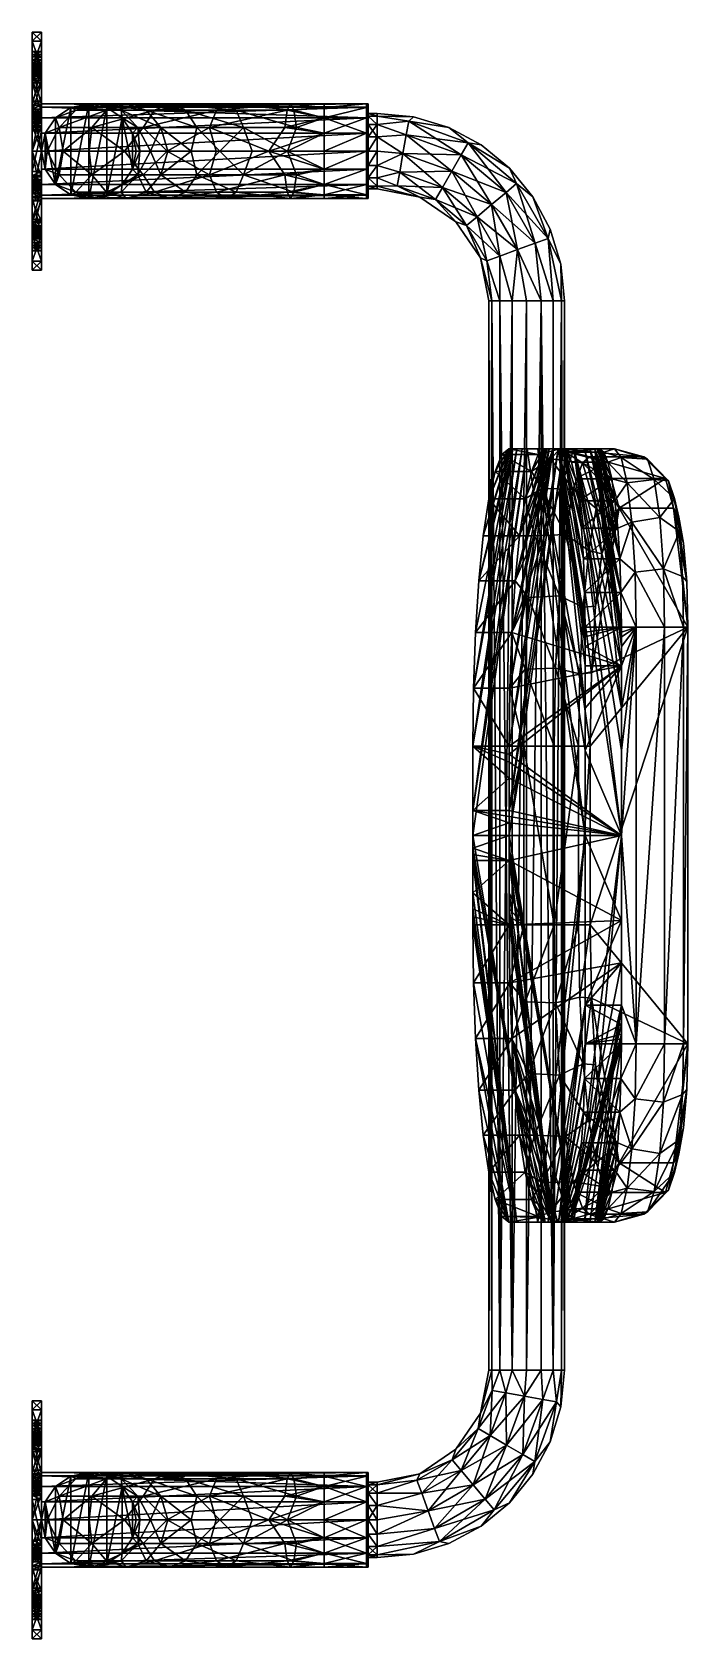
# Model space of a CAD drawing. Extents: x 0 to 221, y -270 to 270.
import ezdxf

# ---------------------------------------------------------------- set-up
doc = ezdxf.new("R2010")
doc.units = 0
doc.layers.get('0').update_dxf_attribs({"linetype": 'CONTINUOUS'})

msp = doc.modelspace()

# ---------------------------------------------------------------- meshes
at = {"color": 9}
mesh = msp.add_polyface(dxfattribs=at)
corners = [(3.2, 259.01, 708.25), (0, 259.01, 708.25), (3.2, 253.69, 701.31), (0, 253.69, 701.31), (3.2, 259.45, 709.54), (0, 259.45, 709.54), (3.2, 258.76, 712.13), (0, 259.36, 710.91), (3.2, 259.36, 710.91), (0, 258.76, 712.13), (3.2, 256.44, 713.47), (0, 256.44, 713.47), (3.2, 257.73, 713.03), (3.2, 255.07, 713.38), (0, 257.73, 713.03), (3.2, 256.44, 736.53), (0, 256.44, 736.53), (3.2, 255.07, 736.62), (0, 257.73, 736.97), (3.2, 258.76, 737.87), (0, 258.76, 737.87), (3.2, 257.73, 736.97), (0, 259.36, 739.09), (3.2, 259.01, 741.75), (0, 259.01, 741.75), (3.2, 259.45, 740.46), (3.2, 259.36, 739.09), (0, 255.07, 736.62), (0, 253.69, 748.69), (3.2, 253.69, 748.69), (3.2, 258.07, 486.15), (0, 258.07, 486.15), (3.2, 259.43, 486.23), (3.2, 256.85, 485.54), (0, 256.85, 485.54), (3.2, 255.51, 483.22), (0, 255.95, 484.51), (3.2, 255.95, 484.51), (0, 255.51, 483.22), (0, 259.43, 486.23), (3.2, 255.6, 481.86), (3.2, 255.6, 468.14), (0, 255.6, 481.86), (0, 255.6, 468.14), (3.2, 255.95, 465.49), (0, 255.95, 465.49), (3.2, 255.51, 466.78), (3.2, 256.85, 464.46), (0, 256.85, 464.46), (3.2, 259.43, 463.77), (0, 258.07, 463.85), (3.2, 258.07, 463.85), (0, 259.43, 463.77), (0, 255.51, 466.78), (0, 258.28, 753.28), (0, 258.28, 696.72), (3.2, 266.95, 459.69), (3.2, 239.51, 449.05), (3.2, 258.28, 446.72), (3.2, 238.22, 449.49), (3.2, 266.95, 490.31), (3.2, 258.28, 503.28), (3.2, 239.51, 500.95), (3.2, 270, 725)]
mesh.append_faces([[corners[k] for k in face] for face in [(56, 51, 59, 56), (17, 13, 63, 17)]], dxfattribs={"vtx0": -1, "vtx1": -1, "vtx2": -1, "vtx3": -1, "color": 9})
mesh.append_faces([[corners[k] for k in face] for face in [(1, 55, 3, 1), (56, 57, 58, 56), (17, 63, 15, 17)]], dxfattribs={"vtx0": -1, "vtx1": -1, "vtx3": -1, "color": 9})
mesh.append_faces([[corners[k] for k in face] for face in [(41, 43, 42, 41)]], dxfattribs={"vtx0": -1, "vtx2": -1, "vtx3": -1, "color": 9})
mesh.append_faces([[corners[k] for k in face] for face in [(1, 4, 5, 1), (6, 7, 8, 6), (7, 6, 9, 7), (12, 9, 6, 12), (31, 33, 34, 31), (35, 36, 37, 35), (36, 35, 38, 36), (37, 34, 33, 37), (45, 47, 48, 45), (49, 50, 51, 49), (51, 48, 47, 51)]], dxfattribs={"vtx0": -1, "vtx3": -1, "color": 9})
mesh.append_faces([[corners[k] for k in face] for face in [(40, 41, 42, 40), (27, 16, 11, 27), (24, 28, 54, 24), (60, 61, 62, 60)]], dxfattribs={"vtx1": -1, "vtx2": -1, "vtx3": -1, "color": 9})
mesh.append_faces([[corners[k] for k in face] for face in [(0, 1, 2, 0), (0, 4, 1, 0), (10, 11, 12, 10), (10, 13, 11, 10), (14, 9, 12, 14), (15, 16, 17, 15), (16, 15, 18, 16), (19, 20, 21, 19), (20, 19, 22, 20), (23, 24, 25, 23), (26, 22, 19, 26), (21, 18, 15, 21), (24, 23, 28, 24), (30, 31, 32, 30), (30, 33, 31, 30), (36, 34, 37, 36), (44, 45, 46, 44), (44, 47, 45, 44), (52, 50, 49, 52), (50, 48, 51, 50)]], dxfattribs={"vtx1": -1, "vtx3": -1, "color": 9})
mesh.append_faces([[corners[k] for k in face] for face in [(1, 3, 2, 1), (11, 14, 12, 11), (20, 18, 21, 20), (16, 27, 17, 16), (23, 29, 28, 23), (31, 39, 32, 31), (45, 53, 46, 45)]], dxfattribs={"vtx2": -1, "vtx3": -1, "color": 9})
mesh = msp.add_polyface(dxfattribs=at)
corners = [(0, 259.36, 710.91), (0, 259.45, 709.54), (3.2, 259.36, 710.91), (3.2, 259.45, 709.54), (3.2, 259.45, 740.46), (0, 259.45, 740.46), (3.2, 259.36, 739.09), (0, 259.01, 741.75), (0, 259.36, 739.09), (3.2, 258.28, 696.72), (0, 258.28, 696.72), (3.2, 266.95, 709.69), (3.2, 260.73, 485.8), (0, 260.73, 485.8), (3.2, 261.75, 484.9), (0, 259.43, 486.23), (3.2, 259.43, 486.23), (0, 261.75, 484.9), (3.2, 260.73, 464.2), (0, 260.73, 464.2), (3.2, 259.43, 463.77), (3.2, 261.75, 465.1), (0, 261.75, 465.1), (0, 259.43, 463.77), (0, 258.28, 446.72), (0, 266.95, 459.69), (3.2, 258.28, 446.72), (0, 266.95, 709.69), (0, 259.01, 708.25), (0, 258.76, 712.13), (0, 257.73, 713.03), (0, 270, 725), (0, 256.44, 713.47), (0, 256.44, 736.53), (0, 257.73, 736.97), (0, 266.95, 740.31), (0, 258.76, 737.87), (0, 258.07, 463.85), (0, 258.07, 486.15), (0, 266.95, 490.31), (3.2, 256.44, 713.47), (3.2, 270, 725), (3.2, 255.07, 713.38), (3.2, 257.73, 713.03), (3.2, 258.76, 712.13), (3.2, 259.01, 708.25), (3.2, 259.01, 741.75), (3.2, 266.95, 740.31), (3.2, 253.69, 748.69), (3.2, 258.76, 737.87), (3.2, 257.73, 736.97), (3.2, 256.44, 736.53), (3.2, 258.28, 753.28), (3.2, 253.69, 701.31), (3.2, 258.07, 463.85), (3.2, 266.95, 459.69), (3.2, 258.07, 486.15), (3.2, 266.95, 490.31)]
mesh.append_faces([[corners[k] for k in face] for face in [(32, 33, 31, 32)]], dxfattribs={"vtx0": -1, "vtx1": -1, "vtx2": -1, "vtx3": -1, "color": 9})
mesh.append_faces([[corners[k] for k in face] for face in [(1, 27, 28, 1), (32, 31, 30, 32), (8, 35, 36, 8), (23, 25, 37, 23), (36, 31, 34, 36), (40, 41, 42, 40), (46, 47, 48, 46)]], dxfattribs={"vtx0": -1, "vtx1": -1, "vtx3": -1, "color": 9})
mesh.append_faces([[corners[k] for k in face] for face in [(11, 45, 53, 11)]], dxfattribs={"vtx0": -1, "vtx2": -1, "vtx3": -1, "color": 9})
mesh.append_faces([[corners[k] for k in face] for face in [(2, 1, 3, 2), (19, 21, 22, 19)]], dxfattribs={"vtx0": -1, "vtx3": -1, "color": 9})
mesh.append_faces([[corners[k] for k in face] for face in [(1, 0, 27, 1), (0, 29, 27, 0), (29, 30, 31, 29), (33, 34, 31, 33), (8, 5, 35, 8), (5, 7, 35, 5), (23, 19, 25, 23), (15, 38, 39, 15), (40, 43, 41, 40), (43, 44, 11, 43), (44, 2, 11, 44), (2, 3, 11, 2), (3, 45, 11, 3), (46, 4, 47, 46), (4, 6, 47, 4), (6, 49, 47, 6), (49, 50, 47, 49), (50, 51, 41, 50), (47, 52, 48, 47), (9, 11, 53, 9), (20, 54, 55, 20), (56, 16, 57, 56), (16, 12, 57, 16)]], dxfattribs={"vtx1": -1, "vtx2": -1, "vtx3": -1, "color": 9})
mesh.append_faces([[corners[k] for k in face] for face in [(0, 1, 2, 0), (4, 5, 6, 4), (9, 10, 11, 9), (12, 13, 14, 12), (13, 12, 15, 13), (16, 15, 12, 16), (18, 19, 20, 18), (18, 21, 19, 18), (24, 25, 26, 24)]], dxfattribs={"vtx1": -1, "vtx3": -1, "color": 9})
mesh.append_faces([[corners[k] for k in face] for face in [(7, 5, 4, 7), (5, 8, 6, 5), (13, 17, 14, 13), (19, 23, 20, 19)]], dxfattribs={"vtx2": -1, "vtx3": -1, "color": 9})
mesh = msp.add_polyface(dxfattribs=at)
corners = [(0, 270, 725), (3.2, 270, 725), (0, 266.95, 709.69), (0, 258.28, 696.72), (3.2, 266.95, 709.69), (3.2, 266.95, 740.31), (0, 266.95, 740.31), (3.2, 258.28, 753.28), (0, 258.28, 753.28), (0, 262.36, 466.33), (3.2, 262.36, 466.33), (0, 263.5, 475), (3.2, 262.36, 483.67), (0, 262.36, 483.67), (3.2, 263.5, 475), (0, 261.75, 484.9), (3.2, 261.75, 484.9), (0, 261.75, 465.1), (3.2, 261.75, 465.1), (3.2, 266.95, 490.31), (0, 258.28, 503.28), (3.2, 258.28, 503.28), (3.2, 270, 475), (0, 270, 475), (0, 266.95, 490.31), (0, 266.95, 459.69), (3.2, 266.95, 459.69), (3.2, 258.28, 446.72), (0, 258.76, 712.13), (0, 259.01, 741.75), (0, 259.01, 708.25), (0, 258.76, 737.87), (0, 260.73, 485.8), (0, 259.43, 486.23), (0, 260.73, 464.2), (0, 258.28, 446.72), (0, 258.07, 463.85), (0, 258.07, 486.15), (3.2, 257.73, 713.03), (3.2, 257.73, 736.97), (3.2, 260.73, 464.2), (3.2, 259.43, 463.77), (3.2, 260.73, 485.8)]
mesh.append_faces([[corners[k] for k in face] for face in [(2, 28, 0, 2), (6, 29, 8, 6), (11, 23, 9, 11), (23, 13, 24, 23), (24, 37, 20, 24), (1, 38, 4, 1), (5, 39, 1, 5), (18, 26, 10, 18), (14, 22, 12, 14), (12, 19, 16, 12)]], dxfattribs={"vtx0": -1, "vtx1": -1, "vtx3": -1, "color": 9})
mesh.append_faces([[corners[k] for k in face] for face in [(10, 17, 18, 10), (19, 20, 21, 19), (27, 25, 26, 27)]], dxfattribs={"vtx0": -1, "vtx3": -1, "color": 9})
mesh.append_faces([[corners[k] for k in face] for face in [(2, 3, 30, 2), (6, 0, 31, 6), (11, 13, 23, 11), (13, 15, 24, 13), (15, 32, 24, 15), (32, 33, 24, 32), (34, 17, 25, 34), (17, 9, 25, 17), (23, 25, 9, 23), (25, 35, 36, 25), (18, 40, 26, 18), (40, 41, 26, 40), (42, 16, 19, 42), (14, 10, 22, 14), (26, 22, 10, 26), (22, 19, 12, 22)]], dxfattribs={"vtx1": -1, "vtx2": -1, "vtx3": -1, "color": 9})
mesh.append_faces([[corners[k] for k in face] for face in [(0, 1, 2, 0), (4, 2, 1, 4), (5, 6, 7, 5), (1, 0, 5, 1), (9, 10, 11, 9), (12, 13, 14, 12), (14, 11, 10, 14), (13, 12, 15, 13), (16, 15, 12, 16), (9, 17, 10, 9), (22, 23, 19, 22), (24, 20, 19, 24), (23, 22, 25, 23)]], dxfattribs={"vtx1": -1, "vtx3": -1, "color": 9})
mesh.append_faces([[corners[k] for k in face] for face in [(3, 2, 4, 3), (0, 6, 5, 0), (6, 8, 7, 6), (13, 11, 14, 13), (23, 24, 19, 23), (22, 26, 25, 22)]], dxfattribs={"vtx2": -1, "vtx3": -1, "color": 9})
mesh = msp.add_polyface(dxfattribs=at)
corners = [(3.2, 243.25, 702.05), (0, 243.25, 702.05), (3.2, 252.95, 711.75), (0, 252.95, 711.75), (3.2, 242.87, 696.24), (3.2, 244.09, 695.64), (0, 244.09, 695.64), (3.2, 246.75, 695.99), (0, 245.46, 695.55), (3.2, 245.46, 695.55), (0, 246.75, 695.99), (3.2, 253.69, 701.31), (0, 246.75, 754.01), (0, 253.69, 748.69), (3.2, 246.75, 754.01), (3.2, 245.46, 754.45), (3.2, 244.09, 754.36), (0, 244.09, 754.36), (0, 242.87, 753.76), (0, 245.46, 754.45), (0, 252.95, 738.25), (0, 243.25, 747.95), (3.2, 243.25, 747.95), (0, 245.31, 761.95), (3.2, 245.31, 761.95), (0, 258.28, 753.28), (0, 245.31, 438.05), (0, 258.28, 446.72), (3.2, 245.31, 438.05), (0, 245.31, 688.05), (0, 242.87, 696.24), (0, 258.28, 696.72), (0, 240.54, 501.85), (0, 256.85, 485.54), (0, 239.51, 500.95), (0, 241.15, 503.07), (0, 258.28, 503.28), (0, 241.23, 504.43), (0, 241.15, 446.93), (0, 241.23, 445.57), (0, 240.54, 448.15), (0, 239.51, 449.05), (0, 256.85, 464.46), (3.2, 245.31, 688.05), (3.2, 258.28, 753.28), (3.2, 245.31, 511.95), (3.2, 240.8, 505.73), (3.2, 258.28, 503.28), (3.2, 241.23, 504.43), (3.2, 241.15, 503.07), (3.2, 240.54, 501.85), (3.2, 238.22, 500.51), (3.2, 266.95, 490.31), (3.2, 239.51, 500.95), (3.2, 239.51, 449.05), (3.2, 266.95, 459.69), (3.2, 238.22, 449.49), (3.2, 240.54, 448.15), (3.2, 258.28, 446.72), (3.2, 241.15, 446.93), (3.2, 241.23, 445.57), (3.2, 240.8, 444.27)]
mesh.append_faces([[corners[k] for k in face] for face in [(0, 1, 2, 0), (6, 29, 30, 6), (29, 10, 31, 29), (19, 23, 12, 19), (32, 33, 34, 32), (35, 36, 32, 35), (38, 27, 39, 38), (41, 42, 40, 41), (15, 24, 16, 15), (24, 14, 44, 24), (45, 46, 47, 45), (51, 52, 53, 51), (54, 55, 56, 54), (61, 58, 60, 61)]], dxfattribs={"vtx0": -1, "vtx1": -1, "vtx3": -1, "color": 9})
mesh.append_faces([[corners[k] for k in face] for face in [(43, 9, 5, 43), (47, 50, 53, 47)]], dxfattribs={"vtx0": -1, "vtx2": -1, "vtx3": -1, "color": 9})
mesh.append_faces([[corners[k] for k in face] for face in [(7, 8, 9, 7), (9, 6, 5, 9)]], dxfattribs={"vtx0": -1, "vtx3": -1, "color": 9})
mesh.append_faces([[corners[k] for k in face] for face in [(1, 3, 2, 1), (20, 21, 22, 20), (6, 8, 29, 6), (8, 10, 29, 8), (19, 17, 23, 19), (17, 18, 23, 17), (23, 25, 12, 23), (35, 37, 36, 35), (38, 40, 27, 38), (7, 9, 43, 7), (15, 14, 24, 15), (46, 48, 47, 46), (48, 49, 47, 48), (49, 50, 47, 49), (54, 57, 58, 54), (57, 59, 58, 57), (59, 60, 58, 59), (28, 58, 61, 28)]], dxfattribs={"vtx1": -1, "vtx2": -1, "vtx3": -1, "color": 9})
mesh.append_faces([[corners[k] for k in face] for face in [(8, 6, 9, 8), (7, 11, 10, 7), (12, 13, 14, 12), (14, 15, 12, 14), (16, 17, 15, 16), (17, 16, 18, 17), (19, 12, 15, 19), (23, 24, 25, 23), (26, 27, 28, 26)]], dxfattribs={"vtx1": -1, "vtx3": -1, "color": 9})
mesh.append_faces([[corners[k] for k in face] for face in [(4, 5, 6, 4), (7, 10, 8, 7), (17, 19, 15, 17)]], dxfattribs={"vtx2": -1, "vtx3": -1, "color": 9})
mesh = msp.add_polyface(dxfattribs=at)
corners = [(0, 253.69, 701.31), (0, 246.75, 695.99), (3.2, 253.69, 701.31), (3.2, 253.85, 712.78), (0, 253.85, 712.78), (3.2, 255.07, 713.38), (3.2, 252.95, 711.75), (0, 252.95, 711.75), (0, 255.07, 713.38), (0, 256.44, 713.47), (0, 252.95, 738.25), (3.2, 252.95, 738.25), (0, 253.85, 737.22), (3.2, 253.85, 737.22), (0, 255.07, 736.62), (3.2, 255.07, 736.62), (3.2, 246.75, 754.01), (0, 253.69, 748.69), (3.2, 253.69, 748.69), (3.2, 243.25, 747.95), (0, 258.28, 696.72), (3.2, 258.28, 696.72), (0, 245.31, 688.05), (3.2, 245.31, 688.05), (3.2, 258.28, 753.28), (0, 258.28, 753.28), (3.2, 245.31, 761.95), (0, 255.6, 481.86), (0, 255.51, 483.22), (3.2, 255.6, 481.86), (3.2, 255.51, 483.22), (0, 255.6, 468.14), (3.2, 255.6, 468.14), (0, 255.51, 466.78), (3.2, 255.51, 466.78), (0, 258.28, 503.28), (0, 245.31, 511.95), (3.2, 258.28, 503.28), (3.2, 245.31, 511.95), (3.2, 245.31, 438.05), (0, 258.28, 446.72), (3.2, 258.28, 446.72), (0, 238.22, 500.51), (0, 255.95, 484.51), (0, 241.23, 504.43), (0, 256.85, 464.46), (0, 239.51, 449.05), (0, 255.95, 465.49), (0, 236.86, 449.4), (0, 256.85, 485.54), (0, 240.54, 501.85), (0, 258.07, 486.15), (0, 239.51, 500.95), (0, 236.86, 500.6), (0, 238.22, 449.49), (0, 258.07, 463.85), (0, 240.54, 448.15), (0, 245.31, 438.05), (0, 241.23, 445.57), (0, 246.75, 754.01), (3.2, 246.75, 695.99), (3.2, 256.85, 485.54), (3.2, 236.86, 500.6), (3.2, 255.95, 484.51), (3.2, 256.85, 464.46), (3.2, 255.95, 465.49), (3.2, 236.86, 449.4), (3.2, 258.07, 486.15), (3.2, 238.22, 500.51), (3.2, 266.95, 490.31), (3.2, 238.22, 449.49), (3.2, 258.07, 463.85)]
mesh.append_faces([[corners[k] for k in face] for face in [(50, 35, 51, 50), (55, 40, 56, 55), (68, 67, 69, 68)]], dxfattribs={"vtx0": -1, "vtx1": -1, "vtx2": -1, "vtx3": -1, "color": 9})
mesh.append_faces([[corners[k] for k in face] for face in [(6, 7, 3, 6), (10, 11, 12, 10), (11, 10, 19, 11), (31, 32, 33, 31), (8, 14, 9, 8), (28, 42, 43, 28), (35, 44, 36, 35), (45, 46, 47, 45), (33, 48, 31, 33), (49, 50, 51, 49), (14, 4, 12, 14), (60, 21, 2, 60), (21, 60, 23, 21), (18, 24, 16, 18), (61, 62, 63, 61), (64, 70, 71, 64)]], dxfattribs={"vtx0": -1, "vtx1": -1, "vtx3": -1, "color": 9})
mesh.append_faces([[corners[k] for k in face] for face in [(25, 17, 59, 25)]], dxfattribs={"vtx0": -1, "vtx2": -1, "vtx3": -1, "color": 9})
mesh.append_faces([[corners[k] for k in face] for face in [(16, 17, 18, 16), (29, 28, 30, 29), (37, 36, 38, 37), (39, 40, 41, 39)]], dxfattribs={"vtx0": -1, "vtx3": -1, "color": 9})
mesh.append_faces([[corners[k] for k in face] for face in [(27, 28, 29, 27), (1, 0, 20, 1), (8, 4, 14, 8), (49, 43, 52, 49), (28, 27, 53, 28), (33, 47, 54, 33), (45, 55, 56, 45), (40, 57, 58, 40), (64, 65, 66, 64), (61, 67, 68, 61)]], dxfattribs={"vtx1": -1, "vtx2": -1, "vtx3": -1, "color": 9})
mesh.append_faces([[corners[k] for k in face] for face in [(0, 1, 2, 0), (3, 4, 5, 3), (8, 9, 5, 8), (14, 12, 15, 14), (20, 21, 22, 20), (24, 25, 26, 24), (34, 33, 32, 34), (35, 36, 37, 35)]], dxfattribs={"vtx1": -1, "vtx3": -1, "color": 9})
mesh.append_faces([[corners[k] for k in face] for face in [(7, 4, 3, 7), (4, 8, 5, 4), (11, 13, 12, 11), (12, 13, 15, 12), (21, 23, 22, 21)]], dxfattribs={"vtx2": -1, "vtx3": -1, "color": 9})
mesh = msp.add_polyface(dxfattribs=at)
corners = [(0, 243.25, 702.05), (3.2, 243.25, 702.05), (0, 242.22, 701.15), (3.2, 242.22, 701.15), (3.2, 241.53, 698.56), (0, 241.62, 699.93), (3.2, 241.62, 699.93), (0, 241.53, 698.56), (3.2, 242.87, 696.24), (0, 242.87, 696.24), (3.2, 241.97, 697.27), (0, 244.09, 695.64), (0, 241.97, 697.27), (3.2, 241.97, 752.73), (0, 241.97, 752.73), (3.2, 242.87, 753.76), (3.2, 241.53, 751.44), (0, 241.53, 751.44), (3.2, 242.22, 748.85), (0, 242.22, 748.85), (3.2, 241.62, 750.07), (3.2, 243.25, 747.95), (0, 243.25, 747.95), (0, 241.62, 750.07), (0, 242.87, 753.76), (3.2, 244.09, 754.36), (3.2, 245.31, 761.95), (0, 245.31, 761.95), (3.2, 230, 765), (0, 253.85, 712.78), (0, 252.95, 711.75), (0, 207.05, 711.75), (0, 252.95, 738.25), (0, 216.75, 747.95), (0, 253.85, 737.22), (0, 207.05, 738.25), (0, 238.22, 500.51), (0, 255.51, 483.22), (0, 236.86, 500.6), (0, 241.23, 504.43), (0, 240.8, 505.73), (0, 245.31, 511.95), (0, 239.9, 506.75), (0, 236.86, 449.4), (0, 255.51, 466.78), (0, 238.22, 449.49), (0, 239.51, 500.95), (0, 255.95, 484.51), (0, 255.6, 468.14), (0, 204.4, 468.14), (0, 255.6, 481.86), (0, 255.95, 465.49), (0, 239.51, 449.05), (0, 238.67, 507.36), (0, 241.23, 445.57), (0, 245.31, 438.05), (0, 240.8, 444.27), (3.2, 255.07, 713.38), (3.2, 206.15, 712.78), (3.2, 253.85, 712.78), (3.2, 252.95, 711.75), (3.2, 207.05, 711.75), (3.2, 255.07, 736.62), (3.2, 253.85, 737.22), (3.2, 206.15, 737.22), (3.2, 252.95, 738.25), (3.2, 236.86, 500.6), (3.2, 256.85, 485.54), (3.2, 238.22, 500.51), (3.2, 238.22, 449.49), (3.2, 256.85, 464.46), (3.2, 236.86, 449.4), (3.2, 239.9, 443.25), (3.2, 245.31, 438.05), (3.2, 240.8, 444.27), (3.2, 255.6, 468.14), (3.2, 204.49, 466.78), (3.2, 255.51, 466.78), (3.2, 255.51, 483.22), (3.2, 204.49, 483.22), (3.2, 255.6, 481.86), (3.2, 255.95, 484.51), (3.2, 204.4, 468.14), (3.2, 204.05, 465.49), (3.2, 255.95, 465.49)]
mesh.append_faces([[corners[k] for k in face] for face in [(0, 1, 2, 0), (21, 22, 18, 21), (32, 33, 22, 32), (36, 37, 38, 36), (43, 44, 45, 43), (46, 47, 36, 46), (48, 49, 50, 48), (45, 51, 52, 45), (54, 55, 56, 54), (57, 58, 59, 57), (66, 67, 68, 66), (69, 70, 71, 69), (72, 73, 74, 72), (75, 76, 77, 75), (78, 79, 80, 78), (80, 82, 75, 80), (77, 83, 84, 77)]], dxfattribs={"vtx0": -1, "vtx1": -1, "vtx3": -1, "color": 9})
mesh.append_faces([[corners[k] for k in face] for face in [(41, 42, 53, 41)]], dxfattribs={"vtx0": -1, "vtx2": -1, "vtx3": -1, "color": 9})
mesh.append_faces([[corners[k] for k in face] for face in [(4, 5, 6, 4), (5, 4, 7, 5), (10, 7, 4, 10), (6, 2, 3, 6), (14, 16, 17, 14), (20, 17, 16, 20)]], dxfattribs={"vtx0": -1, "vtx3": -1, "color": 9})
mesh.append_faces([[corners[k] for k in face] for face in [(29, 30, 31, 29), (32, 34, 35, 32), (39, 40, 41, 39), (40, 42, 41, 40), (60, 59, 61, 60), (62, 63, 64, 62), (63, 65, 64, 63), (78, 81, 79, 78)]], dxfattribs={"vtx1": -1, "vtx2": -1, "vtx3": -1, "color": 9})
mesh.append_faces([[corners[k] for k in face] for face in [(8, 9, 10, 8), (9, 8, 11, 9), (12, 7, 10, 12), (5, 2, 6, 5), (13, 14, 15, 13), (13, 16, 14, 13), (18, 19, 20, 18), (23, 17, 20, 23), (15, 24, 25, 15), (26, 27, 28, 26)]], dxfattribs={"vtx1": -1, "vtx3": -1, "color": 9})
mesh.append_faces([[corners[k] for k in face] for face in [(1, 3, 2, 1), (9, 12, 10, 9), (22, 19, 18, 22), (19, 23, 20, 19), (14, 24, 15, 14)]], dxfattribs={"vtx2": -1, "vtx3": -1, "color": 9})
mesh = msp.add_polyface(dxfattribs=at)
corners = [(3.2, 218.03, 697.27), (0, 218.03, 697.27), (3.2, 217.13, 696.24), (0, 218.47, 698.56), (3.2, 218.38, 699.93), (0, 218.38, 699.93), (3.2, 218.47, 698.56), (3.2, 217.78, 701.15), (0, 217.78, 701.15), (0, 216.75, 702.05), (3.2, 216.75, 702.05), (0, 217.13, 696.24), (3.2, 215.91, 695.64), (0, 216.75, 747.95), (3.2, 216.75, 747.95), (0, 217.78, 748.85), (3.2, 218.38, 750.07), (0, 218.38, 750.07), (3.2, 217.78, 748.85), (3.2, 218.47, 751.44), (0, 218.47, 751.44), (3.2, 217.13, 753.76), (0, 217.13, 753.76), (3.2, 218.03, 752.73), (0, 215.91, 754.36), (0, 218.03, 752.73), (0, 214.69, 688.05), (0, 230, 685), (3.2, 214.69, 688.05), (0, 206.15, 712.78), (0, 253.85, 712.78), (0, 207.05, 711.75), (0, 207.05, 738.25), (0, 253.85, 737.22), (0, 206.15, 737.22), (0, 220.1, 506.75), (0, 219.2, 505.73), (0, 214.69, 511.95), (0, 223.14, 500.6), (0, 204.49, 483.22), (0, 221.78, 500.51), (0, 221.78, 449.49), (0, 204.49, 466.78), (0, 223.14, 449.4), (0, 218.77, 445.57), (0, 219.2, 444.27), (0, 214.69, 438.05), (0, 220.1, 443.25), (0, 220.49, 449.05), (0, 204.05, 465.49), (0, 204.4, 468.14), (0, 204.4, 481.86), (0, 255.6, 481.86), (0, 204.05, 484.51), (0, 220.49, 500.95), (0, 215.91, 695.64), (0, 218.77, 504.43), (3.2, 206.15, 712.78), (3.2, 255.07, 713.38), (3.2, 204.93, 713.38), (3.2, 207.05, 711.75), (3.2, 253.85, 712.78), (3.2, 206.15, 737.22), (3.2, 252.95, 738.25), (3.2, 207.05, 738.25), (3.2, 204.93, 736.62), (3.2, 255.07, 736.62), (3.2, 221.78, 500.51), (3.2, 203.15, 485.54), (3.2, 223.14, 500.6), (3.2, 220.1, 506.75), (3.2, 214.69, 511.95), (3.2, 219.2, 505.73), (3.2, 223.14, 449.4), (3.2, 203.15, 464.46), (3.2, 221.78, 449.49), (3.2, 204.49, 466.78), (3.2, 255.6, 468.14), (3.2, 204.4, 468.14), (3.2, 204.49, 483.22), (3.2, 204.4, 481.86), (3.2, 255.6, 481.86), (3.2, 204.05, 465.49), (3.2, 255.51, 466.78), (3.2, 255.95, 484.51), (3.2, 204.05, 484.51)]
mesh.append_faces([[corners[k] for k in face] for face in [(34, 30, 29, 34)]], dxfattribs={"vtx0": -1, "vtx1": -1, "vtx2": -1, "vtx3": -1, "color": 9})
mesh.append_faces([[corners[k] for k in face] for face in [(13, 14, 15, 13), (29, 30, 31, 29), (32, 33, 34, 32), (38, 39, 40, 38), (41, 42, 43, 41), (48, 49, 41, 48), (40, 53, 54, 40), (11, 26, 55, 11), (57, 58, 59, 57), (60, 61, 57, 60), (62, 63, 64, 62), (65, 66, 62, 65), (67, 68, 69, 67), (70, 71, 72, 70), (73, 74, 75, 73), (76, 77, 78, 76), (79, 84, 85, 79)]], dxfattribs={"vtx0": -1, "vtx1": -1, "vtx3": -1, "color": 9})
mesh.append_faces([[corners[k] for k in face] for face in [(37, 36, 56, 37)]], dxfattribs={"vtx0": -1, "vtx2": -1, "vtx3": -1, "color": 9})
mesh.append_faces([[corners[k] for k in face] for face in [(5, 7, 8, 5), (10, 8, 7, 10), (17, 19, 20, 17), (23, 20, 19, 23)]], dxfattribs={"vtx0": -1, "vtx3": -1, "color": 9})
mesh.append_faces([[corners[k] for k in face] for face in [(9, 8, 10, 9), (35, 36, 37, 35), (44, 45, 46, 44), (45, 47, 46, 45), (50, 51, 52, 50), (79, 80, 81, 79), (80, 78, 81, 80), (76, 82, 83, 76)]], dxfattribs={"vtx1": -1, "vtx2": -1, "vtx3": -1, "color": 9})
mesh.append_faces([[corners[k] for k in face] for face in [(0, 1, 2, 0), (1, 0, 3, 1), (4, 5, 6, 4), (4, 7, 5, 4), (6, 3, 0, 6), (2, 11, 12, 2), (16, 17, 18, 16), (16, 19, 17, 16), (21, 22, 23, 21), (22, 21, 24, 22), (25, 20, 23, 25), (18, 15, 14, 18), (26, 27, 28, 26)]], dxfattribs={"vtx1": -1, "vtx3": -1, "color": 9})
mesh.append_faces([[corners[k] for k in face] for face in [(5, 3, 6, 5), (1, 11, 2, 1), (22, 25, 23, 22), (17, 15, 18, 17)]], dxfattribs={"vtx2": -1, "vtx3": -1, "color": 9})
mesh = msp.add_polyface(dxfattribs=at)
corners = [(0, 230, 765), (0, 214.69, 761.95), (3.2, 230, 765), (3.2, 223.14, 500.6), (3.2, 236.86, 500.6), (0, 223.14, 500.6), (0, 221.33, 507.36), (0, 230, 508.5), (3.2, 221.33, 507.36), (3.2, 230, 508.5), (0, 221.78, 500.51), (3.2, 221.78, 500.51), (0, 223.14, 449.4), (3.2, 223.14, 449.4), (0, 221.78, 449.49), (0, 221.33, 442.64), (3.2, 221.33, 442.64), (0, 230, 441.5), (3.2, 230, 441.5), (3.2, 236.86, 449.4), (0, 230, 515), (0, 214.69, 511.95), (3.2, 230, 515), (3.2, 230, 435), (3.2, 214.69, 438.05), (0, 230, 435), (0, 218.47, 698.56), (0, 241.53, 698.56), (0, 218.03, 697.27), (0, 218.38, 699.93), (0, 241.62, 699.93), (0, 216.75, 702.05), (0, 243.25, 702.05), (0, 217.78, 701.15), (0, 241.97, 697.27), (0, 230, 685), (0, 216.75, 747.95), (0, 252.95, 738.25), (0, 207.05, 738.25), (0, 218.38, 750.07), (0, 241.62, 750.07), (0, 217.78, 748.85), (0, 218.03, 752.73), (0, 241.97, 752.73), (0, 218.47, 751.44), (0, 241.53, 751.44), (0, 243.25, 747.95), (0, 214.69, 688.05), (0, 217.13, 696.24), (0, 236.86, 500.6), (0, 204.4, 481.86), (0, 214.69, 438.05), (0, 207.05, 711.75), (0, 252.95, 711.75), (0, 217.13, 753.76), (3.2, 216.75, 702.05), (3.2, 252.95, 711.75), (3.2, 207.05, 711.75), (3.2, 217.78, 701.15), (3.2, 242.22, 701.15), (3.2, 218.38, 699.93), (3.2, 218.03, 697.27), (3.2, 241.53, 698.56), (3.2, 218.47, 698.56), (3.2, 217.13, 696.24), (3.2, 242.87, 696.24), (3.2, 241.62, 699.93), (3.2, 218.03, 752.73), (3.2, 241.97, 752.73), (3.2, 217.13, 753.76), (3.2, 218.38, 750.07), (3.2, 241.62, 750.07), (3.2, 218.47, 751.44), (3.2, 216.75, 747.95), (3.2, 243.25, 747.95), (3.2, 217.78, 748.85), (3.2, 242.22, 748.85), (3.2, 241.53, 751.44), (3.2, 242.87, 753.76), (3.2, 214.69, 761.95), (3.2, 215.91, 754.36), (3.2, 204.05, 465.49), (3.2, 204.05, 484.51), (3.2, 255.95, 484.51), (3.2, 214.69, 511.95), (3.2, 230, 685), (3.2, 215.91, 695.64)]
mesh.append_faces([[corners[k] for k in face] for face in [(28, 34, 35, 28), (69, 78, 2, 69), (3, 82, 83, 3)]], dxfattribs={"vtx0": -1, "vtx1": -1, "vtx2": -1, "vtx3": -1, "color": 9})
mesh.append_faces([[corners[k] for k in face] for face in [(12, 13, 14, 12), (13, 12, 19, 13), (26, 27, 28, 26), (31, 32, 33, 31), (36, 37, 38, 36), (39, 40, 41, 39), (42, 43, 44, 42), (44, 45, 39, 44), (41, 46, 36, 41), (49, 50, 5, 49), (20, 6, 21, 20), (17, 25, 15, 17), (33, 30, 29, 33), (55, 56, 57, 55), (58, 59, 55, 58), (61, 62, 63, 61), (64, 65, 61, 64), (63, 66, 60, 63), (67, 68, 69, 67), (70, 71, 72, 70), (73, 74, 75, 73), (75, 76, 70, 75), (72, 77, 67, 72), (19, 81, 13, 19)]], dxfattribs={"vtx0": -1, "vtx1": -1, "vtx3": -1, "color": 9})
mesh.append_faces([[corners[k] for k in face] for face in [(52, 53, 32, 52), (0, 42, 54, 0), (85, 64, 86, 85)]], dxfattribs={"vtx0": -1, "vtx2": -1, "vtx3": -1, "color": 9})
mesh.append_faces([[corners[k] for k in face] for face in [(8, 7, 9, 8), (3, 10, 11, 3)]], dxfattribs={"vtx0": -1, "vtx3": -1, "color": 9})
mesh.append_faces([[corners[k] for k in face] for face in [(3, 4, 5, 3), (5, 10, 3, 5), (26, 29, 30, 26), (35, 47, 48, 35), (7, 6, 20, 7), (25, 51, 15, 25), (58, 60, 59, 58), (2, 79, 80, 2), (24, 23, 18, 24), (22, 84, 9, 22)]], dxfattribs={"vtx1": -1, "vtx2": -1, "vtx3": -1, "color": 9})
mesh.append_faces([[corners[k] for k in face] for face in [(0, 1, 2, 0), (6, 7, 8, 6), (15, 16, 17, 15), (20, 21, 22, 20), (23, 24, 25, 23)]], dxfattribs={"vtx1": -1, "vtx3": -1, "color": 9})
mesh.append_faces([[corners[k] for k in face] for face in [(16, 18, 17, 16)]], dxfattribs={"vtx2": -1, "vtx3": -1, "color": 9})
mesh = msp.add_polyface(dxfattribs=at)
corners = [(0, 230, 685), (0, 245.31, 688.05), (3.2, 230, 685), (3.2, 245.31, 688.05), (0, 245.31, 761.95), (0, 230, 765), (3.2, 230, 765), (3.2, 236.86, 500.6), (0, 236.86, 500.6), (0, 223.14, 500.6), (0, 238.22, 500.51), (3.2, 238.22, 500.51), (3.2, 238.67, 507.36), (3.2, 230, 508.5), (0, 238.67, 507.36), (0, 230, 508.5), (0, 238.67, 442.64), (0, 230, 441.5), (3.2, 238.67, 442.64), (3.2, 230, 441.5), (3.2, 236.86, 449.4), (0, 236.86, 449.4), (3.2, 238.22, 449.49), (0, 238.22, 449.49), (0, 223.14, 449.4), (3.2, 245.31, 511.95), (0, 230, 515), (3.2, 230, 515), (3.2, 230, 435), (0, 230, 435), (3.2, 245.31, 438.05), (0, 241.53, 698.56), (0, 218.47, 698.56), (0, 241.62, 699.93), (0, 243.25, 702.05), (0, 242.22, 701.15), (0, 217.78, 701.15), (0, 241.97, 697.27), (0, 218.03, 697.27), (0, 241.62, 750.07), (0, 218.38, 750.07), (0, 241.53, 751.44), (0, 241.97, 752.73), (0, 218.03, 752.73), (0, 206.15, 737.22), (0, 253.85, 737.22), (0, 253.85, 712.78), (0, 218.47, 751.44), (0, 242.22, 748.85), (0, 217.78, 748.85), (0, 243.25, 747.95), (0, 245.31, 438.05), (0, 245.31, 511.95), (0, 255.6, 481.86), (0, 204.4, 481.86), (3.2, 242.22, 701.15), (3.2, 218.38, 699.93), (3.2, 241.62, 699.93), (3.2, 242.87, 696.24), (3.2, 217.13, 696.24), (3.2, 241.97, 697.27), (3.2, 218.03, 697.27), (3.2, 241.53, 698.56), (3.2, 218.47, 698.56), (3.2, 243.25, 702.05), (3.2, 216.75, 702.05), (3.2, 241.97, 752.73), (3.2, 218.03, 752.73), (3.2, 241.53, 751.44), (3.2, 241.62, 750.07), (3.2, 218.38, 750.07), (3.2, 242.22, 748.85), (3.2, 243.25, 747.95), (3.2, 217.78, 748.85), (3.2, 218.47, 751.44), (3.2, 242.87, 753.76), (3.2, 217.13, 753.76), (3.2, 244.09, 695.64), (3.2, 255.95, 465.49), (3.2, 204.05, 465.49), (3.2, 223.14, 500.6), (3.2, 255.95, 484.51), (3.2, 204.93, 736.62), (3.2, 255.07, 713.38), (3.2, 255.07, 736.62), (3.2, 204.93, 713.38)]
mesh.append_faces([[corners[k] for k in face] for face in [(42, 43, 5, 42), (44, 45, 46, 44), (8, 53, 54, 8), (58, 59, 2, 58), (20, 78, 79, 20), (82, 83, 84, 82), (83, 82, 85, 83)]], dxfattribs={"vtx0": -1, "vtx1": -1, "vtx2": -1, "vtx3": -1, "color": 9})
mesh.append_faces([[corners[k] for k in face] for face in [(8, 7, 10, 8), (20, 21, 22, 20), (31, 32, 33, 31), (39, 40, 41, 39), (15, 26, 14, 15), (29, 16, 51, 29), (55, 56, 57, 55), (66, 67, 68, 66), (69, 70, 71, 69), (80, 81, 7, 80)]], dxfattribs={"vtx0": -1, "vtx1": -1, "vtx3": -1, "color": 9})
mesh.append_faces([[corners[k] for k in face] for face in [(7, 8, 9, 7)]], dxfattribs={"vtx0": -1, "vtx2": -1, "vtx3": -1, "color": 9})
mesh.append_faces([[corners[k] for k in face] for face in [(2, 1, 3, 2), (14, 13, 15, 14), (18, 17, 19, 18), (25, 26, 27, 25)]], dxfattribs={"vtx0": -1, "vtx3": -1, "color": 9})
mesh.append_faces([[corners[k] for k in face] for face in [(24, 21, 20, 24), (34, 35, 36, 34), (35, 33, 36, 35), (31, 37, 38, 31), (42, 41, 47, 42), (39, 48, 49, 39), (48, 50, 49, 48), (17, 16, 29, 17), (26, 52, 14, 26), (58, 60, 61, 58), (60, 62, 61, 60), (62, 57, 63, 62), (55, 64, 65, 55), (72, 71, 73, 72), (69, 68, 74, 69), (66, 75, 76, 66), (2, 3, 77, 2), (28, 30, 19, 28)]], dxfattribs={"vtx1": -1, "vtx2": -1, "vtx3": -1, "color": 9})
mesh.append_faces([[corners[k] for k in face] for face in [(0, 1, 2, 0), (12, 13, 14, 12), (16, 17, 18, 16), (28, 29, 30, 28)]], dxfattribs={"vtx1": -1, "vtx3": -1, "color": 9})
mesh.append_faces([[corners[k] for k in face] for face in [(4, 5, 6, 4), (7, 11, 10, 7), (21, 23, 22, 21)]], dxfattribs={"vtx2": -1, "vtx3": -1, "color": 9})
mesh = msp.add_polyface(dxfattribs=at)
corners = [(3.2, 214.69, 688.05), (0, 230, 685), (3.2, 230, 685), (3.2, 230, 765), (0, 214.69, 761.95), (3.2, 214.69, 761.95), (3.2, 221.33, 507.36), (3.2, 220.1, 506.75), (0, 221.33, 507.36), (3.2, 219.2, 505.73), (0, 219.2, 505.73), (0, 218.77, 504.43), (3.2, 218.77, 504.43), (3.2, 219.46, 501.85), (0, 218.85, 503.07), (3.2, 218.85, 503.07), (0, 219.46, 501.85), (3.2, 221.78, 500.51), (0, 220.49, 500.95), (3.2, 220.49, 500.95), (0, 221.78, 500.51), (0, 220.1, 506.75), (3.2, 220.49, 449.05), (0, 220.49, 449.05), (3.2, 221.78, 449.49), (0, 219.46, 448.15), (3.2, 219.46, 448.15), (3.2, 218.77, 445.57), (0, 218.85, 446.93), (3.2, 218.85, 446.93), (0, 218.77, 445.57), (3.2, 220.1, 443.25), (0, 219.2, 444.27), (3.2, 219.2, 444.27), (3.2, 221.33, 442.64), (0, 221.33, 442.64), (0, 220.1, 443.25), (0, 221.78, 449.49), (3.2, 223.14, 449.4), (3.2, 230, 515), (0, 214.69, 511.95), (3.2, 214.69, 511.95), (0, 230, 435), (3.2, 214.69, 438.05), (0, 214.69, 438.05), (0, 218.03, 697.27), (0, 217.13, 696.24), (0, 216.75, 702.05), (0, 207.05, 711.75), (0, 243.25, 702.05), (0, 230, 765), (0, 217.13, 753.76), (0, 204.4, 468.14), (0, 255.6, 468.14), (0, 223.14, 449.4), (3.2, 217.13, 753.76), (3.2, 215.91, 754.36), (3.2, 216.75, 747.95), (3.2, 207.05, 738.25), (3.2, 243.25, 747.95), (3.2, 215.91, 695.64), (3.2, 230, 508.5), (3.2, 230, 441.5)]
mesh.append_faces([[corners[k] for k in face] for face in [(52, 53, 54, 52)]], dxfattribs={"vtx0": -1, "vtx1": -1, "vtx2": -1, "vtx3": -1, "color": 9})
mesh.append_faces([[corners[k] for k in face] for face in [(45, 1, 46, 45), (35, 44, 36, 35), (55, 3, 56, 55), (34, 43, 62, 34)]], dxfattribs={"vtx0": -1, "vtx1": -1, "vtx3": -1, "color": 9})
mesh.append_faces([[corners[k] for k in face] for face in [(0, 1, 2, 0), (3, 4, 5, 3), (13, 14, 15, 13), (14, 13, 16, 14), (17, 18, 19, 17), (18, 17, 20, 18), (19, 16, 13, 19), (15, 11, 12, 15), (27, 28, 29, 27), (28, 27, 30, 28), (31, 32, 33, 31), (33, 30, 27, 33), (29, 25, 26, 29), (37, 38, 24, 37), (39, 40, 41, 39), (42, 43, 44, 42)]], dxfattribs={"vtx0": -1, "vtx3": -1, "color": 9})
mesh.append_faces([[corners[k] for k in face] for face in [(47, 48, 49, 47), (4, 50, 51, 4), (8, 21, 40, 8), (57, 58, 59, 57), (0, 2, 60, 0), (7, 6, 41, 7), (6, 61, 41, 6), (34, 31, 43, 34), (31, 33, 43, 31)]], dxfattribs={"vtx1": -1, "vtx2": -1, "vtx3": -1, "color": 9})
mesh.append_faces([[corners[k] for k in face] for face in [(6, 7, 8, 6), (9, 10, 7, 9), (10, 9, 11, 10), (18, 16, 19, 18), (14, 11, 15, 14), (21, 8, 7, 21), (22, 23, 24, 22), (23, 22, 25, 23), (34, 35, 31, 34), (36, 32, 31, 36), (32, 30, 33, 32), (28, 25, 29, 28)]], dxfattribs={"vtx1": -1, "vtx3": -1, "color": 9})
mesh.append_faces([[corners[k] for k in face] for face in [(9, 12, 11, 9), (10, 21, 7, 10), (22, 26, 25, 22), (35, 36, 31, 35), (23, 37, 24, 23)]], dxfattribs={"vtx2": -1, "vtx3": -1, "color": 9})
mesh = msp.add_polyface(dxfattribs=at)
corners = [(3.2, 240.54, 501.85), (0, 239.51, 500.95), (3.2, 239.51, 500.95), (3.2, 241.15, 503.07), (0, 241.15, 503.07), (3.2, 241.23, 504.43), (0, 241.23, 504.43), (3.2, 239.9, 506.75), (0, 239.9, 506.75), (3.2, 240.8, 505.73), (3.2, 238.67, 507.36), (0, 238.67, 507.36), (0, 240.8, 505.73), (0, 240.54, 501.85), (0, 238.22, 500.51), (3.2, 238.22, 500.51), (3.2, 238.67, 442.64), (3.2, 239.9, 443.25), (0, 238.67, 442.64), (0, 239.9, 443.25), (3.2, 241.23, 445.57), (0, 240.8, 444.27), (3.2, 240.8, 444.27), (0, 241.23, 445.57), (3.2, 240.54, 448.15), (0, 240.54, 448.15), (3.2, 241.15, 446.93), (0, 239.51, 449.05), (3.2, 239.51, 449.05), (0, 238.22, 449.49), (3.2, 238.22, 449.49), (0, 241.15, 446.93), (0, 230, 515), (3.2, 245.31, 511.95), (0, 245.31, 511.95), (0, 230, 435), (0, 245.31, 438.05), (3.2, 245.31, 438.05), (0, 241.97, 752.73), (0, 230, 765), (0, 242.87, 753.76), (0, 245.31, 761.95), (0, 245.31, 688.05), (0, 230, 685), (0, 242.87, 696.24), (0, 241.97, 697.27), (0, 236.86, 449.4), (0, 223.14, 449.4), (0, 255.6, 468.14), (3.2, 242.87, 696.24), (3.2, 230, 685), (3.2, 244.09, 695.64), (3.2, 243.25, 702.05), (3.2, 252.95, 711.75), (3.2, 216.75, 702.05), (3.2, 252.95, 738.25), (3.2, 243.25, 747.95), (3.2, 207.05, 738.25), (3.2, 245.31, 761.95), (3.2, 230, 765), (3.2, 244.09, 754.36), (3.2, 230, 508.5), (3.2, 230, 441.5), (3.2, 230, 515), (3.2, 242.87, 753.76)]
mesh.append_faces([[corners[k] for k in face] for face in [(38, 39, 40, 38), (41, 40, 39, 41), (44, 43, 45, 44), (49, 50, 51, 49), (10, 33, 61, 10), (60, 59, 64, 60)]], dxfattribs={"vtx0": -1, "vtx1": -1, "vtx3": -1, "color": 9})
mesh.append_faces([[corners[k] for k in face] for face in [(0, 1, 2, 0), (4, 5, 6, 4), (9, 6, 5, 9), (2, 14, 15, 2), (18, 17, 19, 18), (20, 21, 22, 20), (21, 20, 23, 21), (26, 23, 20, 26), (22, 19, 17, 22), (32, 33, 34, 32)]], dxfattribs={"vtx0": -1, "vtx3": -1, "color": 9})
mesh.append_faces([[corners[k] for k in face] for face in [(42, 43, 44, 42), (18, 19, 36, 18), (19, 21, 36, 19), (46, 47, 48, 46), (52, 53, 54, 52), (55, 56, 57, 55), (58, 59, 60, 58), (10, 7, 33, 10), (7, 9, 33, 7), (17, 16, 37, 17), (16, 62, 37, 16), (33, 63, 61, 33)]], dxfattribs={"vtx1": -1, "vtx2": -1, "vtx3": -1, "color": 9})
mesh.append_faces([[corners[k] for k in face] for face in [(3, 4, 0, 3), (3, 5, 4, 3), (7, 8, 9, 7), (10, 11, 7, 10), (12, 6, 9, 12), (13, 1, 0, 13), (1, 14, 2, 1), (16, 17, 18, 16), (24, 25, 26, 24), (25, 24, 27, 25), (29, 27, 30, 29), (31, 23, 26, 31), (21, 19, 22, 21)]], dxfattribs={"vtx1": -1, "vtx3": -1, "color": 9})
mesh.append_faces([[corners[k] for k in face] for face in [(11, 8, 7, 11), (8, 12, 9, 8), (4, 13, 0, 4), (24, 28, 27, 24), (25, 31, 26, 25), (27, 28, 30, 27), (35, 36, 37, 35)]], dxfattribs={"vtx2": -1, "vtx3": -1, "color": 9})
at = {"color": 7}
mesh = msp.add_polyface(dxfattribs=at)
corners = [(3.2, 214.1, 725), (3.2, 215.19, 731.19), (3.2, 230, 725), (3.2, 218.76, 736.24), (3.2, 223.97, 739.65), (3.2, 230, 740.9), (3.2, 236.03, 739.65), (3.2, 241.24, 736.24), (3.2, 244.81, 731.19), (3.2, 245.9, 725), (3.2, 244.81, 718.81), (3.2, 241.24, 713.76), (3.2, 236.03, 710.35), (3.2, 230, 709.1), (3.2, 223.97, 710.35), (3.2, 218.76, 713.76), (3.2, 215.19, 718.81), (113, 245.9, 725), (113, 244.81, 731.19), (113, 241.24, 736.24), (113, 236.03, 739.65), (113, 230, 740.9), (113, 223.97, 739.65), (113, 218.76, 736.24), (113, 215.19, 731.19), (113, 214.1, 725), (113, 215.19, 718.81), (113, 218.76, 713.76), (113, 223.97, 710.35), (113, 230, 709.1), (113, 236.03, 710.35), (113, 241.24, 713.76), (113, 244.81, 718.81), (113, 230, 725)]
mesh.append_faces([[corners[k] for k in face] for face in [(17, 8, 18, 17), (6, 19, 7, 6), (19, 6, 20, 19), (4, 21, 5, 4), (21, 4, 22, 21), (1, 23, 3, 1), (23, 1, 24, 23), (0, 24, 1, 0), (3, 22, 4, 3), (5, 20, 6, 5), (7, 18, 8, 7), (31, 10, 32, 31), (9, 32, 10, 9)]], dxfattribs={"vtx0": -1, "vtx3": -1, "color": 7})
mesh.append_faces([[corners[k] for k in face] for face in [(0, 1, 2, 0), (1, 3, 2, 1), (3, 4, 2, 3), (4, 5, 2, 4), (5, 6, 2, 5), (6, 7, 2, 6), (7, 8, 2, 7), (8, 9, 2, 8), (9, 10, 2, 9), (10, 11, 2, 10), (11, 12, 2, 11), (12, 13, 2, 12), (13, 14, 2, 13), (14, 15, 2, 14), (15, 16, 2, 15), (16, 0, 2, 16), (17, 18, 33, 17), (18, 19, 33, 18), (19, 20, 33, 19), (20, 21, 33, 20), (21, 22, 33, 21), (22, 23, 33, 22), (23, 24, 33, 23), (24, 25, 33, 24), (25, 26, 33, 25), (26, 27, 33, 26), (27, 28, 33, 27), (28, 29, 33, 28), (29, 30, 33, 29), (30, 31, 33, 30), (31, 32, 33, 31), (32, 17, 33, 32)]], dxfattribs={"vtx1": -1, "vtx2": -1, "vtx3": -1, "color": 7})
mesh.append_faces([[corners[k] for k in face] for face in [(9, 8, 17, 9), (25, 24, 0, 25), (23, 22, 3, 23), (21, 20, 5, 21), (19, 18, 7, 19), (25, 0, 26, 25), (15, 27, 16, 15), (27, 15, 28, 27), (13, 29, 14, 13), (29, 13, 30, 29), (11, 31, 12, 11), (11, 10, 31, 11), (17, 32, 9, 17), (12, 30, 13, 12), (14, 28, 15, 14), (16, 26, 0, 16)]], dxfattribs={"vtx1": -1, "vtx3": -1, "color": 7})
mesh.append_faces([[corners[k] for k in face] for face in [(31, 30, 12, 31), (29, 28, 14, 29), (27, 26, 16, 27)]], dxfattribs={"vtx2": -1, "vtx3": -1, "color": 7})
mesh = msp.add_polyface(dxfattribs=at)
corners = [(19.21, 230, 666.86), (20.07, 222.05, 664.29), (31.02, 230, 681.26), (10.44, 230, 650.44), (9.09, 222.05, 640.25), (14.68, 216.23, 638.61), (24.97, 216.23, 661.15), (37.38, 222.05, 684.27), (3.2, 230, 614.08), (4.41, 223.92, 614.08), (5.01, 230, 632.62), (13.02, 215.31, 614.08), (7.86, 218.76, 614.08), (22.3, 214.1, 636.37), (19.1, 214.1, 614.08), (31.66, 214.1, 656.85), (25.18, 215.31, 614.08), (25.18, 244.69, 614.08), (19.1, 245.9, 614.08), (22.3, 245.9, 636.37), (7.86, 241.24, 614.08), (14.68, 243.77, 638.61), (13.02, 244.69, 614.08), (9.09, 237.95, 640.25), (24.97, 243.77, 661.15), (31.66, 245.9, 656.85), (4.41, 236.08, 614.08), (20.07, 237.95, 664.29), (41.19, 243.77, 679.87), (3.2, 230, 459.1), (4.41, 223.92, 459.1), (7.86, 218.76, 459.1), (19.1, 214.1, 459.1), (13.02, 215.31, 459.1), (25.18, 215.31, 459.1), (13.02, 244.69, 459.1), (19.1, 245.9, 459.1), (4.41, 236.08, 459.1), (7.86, 241.24, 459.1), (25.18, 244.69, 459.1)]
mesh.append_faces([[corners[k] for k in face] for face in [(5, 13, 6, 5), (14, 16, 13, 14), (21, 19, 22, 21), (18, 22, 19, 18), (20, 22, 38, 20), (18, 17, 36, 18), (30, 37, 31, 30), (36, 33, 35, 36), (33, 36, 32, 33), (39, 32, 36, 39)]], dxfattribs={"vtx0": -1, "vtx1": -1, "vtx3": -1, "color": 7})
mesh.append_faces([[corners[k] for k in face] for face in [(11, 14, 13, 11), (17, 18, 19, 17), (21, 25, 19, 21), (14, 11, 33, 14), (18, 35, 22, 18), (31, 38, 35, 31)]], dxfattribs={"vtx0": -1, "vtx2": -1, "vtx3": -1, "color": 7})
mesh.append_faces([[corners[k] for k in face] for face in [(1, 5, 6, 1), (27, 28, 24, 27), (35, 18, 36, 35), (37, 20, 38, 37), (20, 37, 26, 20), (29, 26, 37, 29), (38, 22, 35, 38), (36, 17, 39, 36)]], dxfattribs={"vtx0": -1, "vtx3": -1, "color": 7})
mesh.append_faces([[corners[k] for k in face] for face in [(5, 11, 13, 5), (13, 15, 6, 13), (21, 24, 25, 21), (12, 31, 11, 12), (14, 32, 16, 14), (37, 38, 31, 37), (34, 32, 39, 34), (33, 31, 35, 33)]], dxfattribs={"vtx1": -1, "vtx2": -1, "vtx3": -1, "color": 7})
mesh.append_faces([[corners[k] for k in face] for face in [(0, 1, 2, 0), (1, 6, 7, 1), (21, 23, 24, 21), (0, 2, 27, 0), (27, 24, 23, 27), (29, 30, 8, 29), (31, 12, 30, 31), (32, 14, 33, 32), (34, 16, 32, 34), (33, 11, 31, 33), (9, 8, 30, 9), (8, 26, 29, 8), (29, 37, 30, 29)]], dxfattribs={"vtx1": -1, "vtx3": -1, "color": 7})
mesh.append_faces([[corners[k] for k in face] for face in [(1, 4, 5, 1), (11, 5, 12, 11), (20, 21, 22, 20), (12, 9, 30, 12)]], dxfattribs={"vtx2": -1, "vtx3": -1, "color": 7})
mesh.append_faces([[corners[k] for k in face] for face in [(0, 3, 1, 0), (1, 3, 4, 1), (8, 9, 10, 8), (10, 9, 4, 10), (10, 4, 3, 10), (12, 5, 4, 12), (12, 4, 9, 12), (21, 20, 23, 21), (8, 10, 26, 8), (26, 10, 23, 26), (26, 23, 20, 26), (0, 27, 3, 0), (27, 23, 3, 27), (10, 3, 23, 10)]], dxfattribs={"vtx3": -1, "color": 7})
mesh = msp.add_polyface(dxfattribs=at)
corners = [(20.07, 222.05, 664.29), (37.38, 222.05, 684.27), (31.02, 230, 681.26), (30.34, 218.76, 614.08), (29.93, 216.23, 634.13), (25.18, 215.31, 614.08), (35.52, 222.05, 632.49), (38.34, 216.23, 652.55), (31.66, 214.1, 656.85), (22.3, 214.1, 636.37), (35, 230, 614.08), (36.18, 230, 626.43), (33.79, 223.92, 614.08), (45.66, 230, 649.19), (43.24, 222.05, 649.4), (39.81, 230, 638.27), (53.51, 230, 658.77), (55.42, 222.05, 663.46), (51.61, 216.23, 667.86), (24.97, 216.23, 661.15), (41.19, 216.23, 679.87), (46.4, 214.1, 673.86), (45.42, 230, 693.07), (43.24, 237.95, 649.4), (35.52, 237.95, 632.49), (29.93, 243.77, 634.13), (38.34, 243.77, 652.55), (55.42, 237.95, 663.46), (33.79, 236.08, 614.08), (25.18, 244.69, 614.08), (30.34, 241.24, 614.08), (22.3, 245.9, 636.37), (20.07, 237.95, 664.29), (37.38, 237.95, 684.27), (41.19, 243.77, 679.87), (59.62, 237.95, 698.56), (24.97, 243.77, 661.15), (46.4, 245.9, 673.86), (31.66, 245.9, 656.85), (51.61, 243.77, 667.86), (30.34, 218.76, 459.1), (25.18, 215.31, 459.1), (33.79, 223.92, 459.1), (35, 230, 459.1), (33.79, 236.08, 459.1), (25.18, 244.69, 459.1), (30.34, 241.24, 459.1)]
mesh.append_faces([[corners[k] for k in face] for face in [(21, 20, 8, 21), (37, 39, 38, 37), (46, 41, 45, 46), (44, 42, 46, 44)]], dxfattribs={"vtx0": -1, "vtx1": -1, "vtx3": -1, "color": 7})
mesh.append_faces([[corners[k] for k in face] for face in [(7, 21, 8, 7), (36, 37, 38, 36)]], dxfattribs={"vtx0": -1, "vtx2": -1, "vtx3": -1, "color": 7})
mesh.append_faces([[corners[k] for k in face] for face in [(4, 8, 9, 4), (12, 11, 6, 12), (14, 18, 7, 14), (1, 19, 20, 1), (23, 25, 26, 23), (11, 28, 24, 11), (32, 2, 33, 32), (3, 42, 12, 3), (43, 12, 42, 43), (10, 44, 28, 10), (45, 30, 46, 45), (30, 45, 29, 30), (46, 28, 44, 46)]], dxfattribs={"vtx0": -1, "vtx3": -1, "color": 7})
mesh.append_faces([[corners[k] for k in face] for face in [(4, 7, 8, 4), (7, 18, 21, 7), (20, 19, 8, 20), (36, 34, 37, 36), (31, 38, 26, 31), (39, 26, 38, 39), (42, 40, 46, 42), (40, 41, 46, 40)]], dxfattribs={"vtx1": -1, "vtx2": -1, "vtx3": -1, "color": 7})
mesh.append_faces([[corners[k] for k in face] for face in [(4, 6, 7, 4), (4, 9, 5, 4), (10, 11, 12, 10), (13, 16, 14, 13), (14, 7, 6, 14), (13, 23, 16, 13), (23, 26, 27, 23), (10, 28, 11, 10), (25, 29, 31, 25), (25, 31, 26, 25), (40, 3, 41, 40), (40, 42, 3, 40), (10, 12, 43, 10), (43, 44, 10, 43), (30, 28, 46, 30)]], dxfattribs={"vtx1": -1, "vtx3": -1, "color": 7})
mesh.append_faces([[corners[k] for k in face] for face in [(0, 1, 2, 0), (14, 17, 18, 14), (23, 24, 25, 23), (32, 33, 34, 32), (3, 5, 41, 3), (44, 43, 42, 44)]], dxfattribs={"vtx2": -1, "vtx3": -1, "color": 7})
mesh.append_faces([[corners[k] for k in face] for face in [(3, 4, 5, 3), (4, 3, 6, 4), (12, 6, 3, 12), (13, 14, 15, 13), (14, 6, 15, 14), (2, 1, 22, 2), (11, 15, 6, 11), (13, 15, 23, 13), (23, 15, 24, 23), (11, 24, 15, 11), (29, 25, 30, 29), (22, 35, 33, 22), (22, 33, 2, 22), (30, 25, 24, 30), (30, 24, 28, 30)]], dxfattribs={"vtx3": -1, "color": 7})
mesh = msp.add_polyface(dxfattribs=at)
corners = [(61.85, 230, 701.84), (59.62, 222.05, 698.56), (79.66, 230, 707.28), (45.42, 230, 693.07), (37.38, 222.05, 684.27), (41.19, 216.23, 679.87), (62.04, 216.23, 693.27), (84.98, 222.05, 706.01), (43.24, 222.05, 649.4), (53.51, 230, 658.77), (55.42, 222.05, 663.46), (74.01, 230, 672.47), (71.06, 222.05, 673.51), (63.09, 230, 666.62), (85.86, 230, 676.1), (98.2, 223.92, 678.5), (88.9, 222.05, 678.75), (88.07, 216.23, 684.51), (98.2, 215.31, 687.1), (86.94, 214.1, 692.38), (68.64, 216.23, 678.8), (98.2, 218.76, 681.94), (85.81, 216.23, 700.25), (98.2, 218.76, 704.43), (65.34, 214.1, 686.04), (98.2, 215.31, 699.27), (51.61, 216.23, 667.86), (46.4, 214.1, 673.86), (98.2, 223.92, 707.87), (71.06, 237.95, 673.51), (55.42, 237.95, 663.46), (51.61, 243.77, 667.86), (68.64, 243.77, 678.8), (88.9, 237.95, 678.75), (43.24, 237.95, 649.4), (59.62, 237.95, 698.56), (98.2, 236.08, 707.87), (84.98, 237.95, 706.01), (85.81, 243.77, 700.25), (98.2, 244.69, 699.27), (86.94, 245.9, 692.38), (62.04, 243.77, 693.27), (98.2, 241.24, 704.43), (88.07, 243.77, 684.51), (98.2, 241.24, 681.94), (65.34, 245.9, 686.04), (98.2, 244.69, 687.1), (41.19, 243.77, 679.87), (37.38, 237.95, 684.27), (46.4, 245.9, 673.86), (38.34, 243.77, 652.55)]
mesh.append_faces([[corners[k] for k in face] for face in [(22, 19, 25, 22), (20, 24, 26, 20), (24, 6, 27, 24), (38, 40, 41, 38), (41, 45, 47, 41), (45, 32, 49, 45)]], dxfattribs={"vtx0": -1, "vtx1": -1, "vtx3": -1, "color": 7})
mesh.append_faces([[corners[k] for k in face] for face in [(22, 24, 19, 22), (20, 19, 24, 20), (41, 40, 45, 41)]], dxfattribs={"vtx0": -1, "vtx2": -1, "vtx3": -1, "color": 7})
mesh.append_faces([[corners[k] for k in face] for face in [(1, 5, 6, 1), (8, 9, 10, 8), (17, 12, 16, 17), (20, 10, 12, 20), (28, 2, 7, 28), (29, 31, 32, 29), (2, 36, 37, 2), (38, 35, 37, 38), (43, 45, 40, 43), (41, 48, 35, 41), (30, 50, 31, 30)]], dxfattribs={"vtx0": -1, "vtx3": -1, "color": 7})
mesh.append_faces([[corners[k] for k in face] for face in [(22, 6, 24, 22), (24, 27, 26, 24), (6, 5, 27, 6), (38, 39, 40, 38), (43, 32, 45, 43), (45, 49, 47, 45), (32, 31, 49, 32)]], dxfattribs={"vtx1": -1, "vtx2": -1, "vtx3": -1, "color": 7})
mesh.append_faces([[corners[k] for k in face] for face in [(0, 1, 2, 0), (1, 6, 7, 1), (11, 14, 12, 11), (17, 18, 19, 17), (17, 19, 20, 17), (22, 7, 6, 22), (11, 29, 14, 11), (29, 32, 33, 29), (0, 2, 35, 0), (43, 33, 32, 43), (43, 40, 46, 43)]], dxfattribs={"vtx1": -1, "vtx3": -1, "color": 7})
mesh.append_faces([[corners[k] for k in face] for face in [(1, 4, 5, 1), (1, 7, 2, 1), (14, 16, 12, 14), (17, 20, 12, 17), (20, 26, 10, 20), (29, 30, 31, 29), (29, 33, 14, 29), (34, 30, 9, 34), (2, 37, 35, 2), (38, 41, 35, 38), (41, 47, 48, 41)]], dxfattribs={"vtx2": -1, "vtx3": -1, "color": 7})
mesh.append_faces([[corners[k] for k in face] for face in [(0, 3, 1, 0), (1, 3, 4, 1), (11, 12, 13, 11), (14, 15, 16, 14), (17, 16, 21, 17), (22, 23, 7, 22), (13, 12, 10, 13), (13, 10, 9, 13), (11, 13, 29, 11), (29, 13, 30, 29), (0, 35, 3, 0), (38, 37, 42, 38), (43, 44, 33, 43), (9, 30, 13, 9)]], dxfattribs={"vtx3": -1, "color": 7})
mesh = msp.add_polyface(dxfattribs=at)
corners = [(98.2, 230, 709.08), (98.2, 223.92, 707.87), (112.47, 230, 709.08), (112.47, 223.92, 707.87), (98.2, 215.31, 699.27), (112.47, 218.76, 704.43), (98.2, 218.76, 704.43), (112.47, 215.31, 699.27), (98.2, 215.31, 687.1), (112.47, 214.1, 693.18), (98.2, 214.1, 693.18), (112.47, 215.31, 687.1), (98.2, 223.92, 678.5), (112.47, 223.92, 678.5), (98.2, 218.76, 681.94), (98.2, 230, 677.28), (112.47, 230, 677.28), (112.47, 218.76, 681.94), (112.47, 236.08, 678.5), (98.2, 241.24, 681.94), (112.47, 241.24, 681.94), (98.2, 236.08, 678.5), (112.47, 244.69, 687.1), (98.2, 245.9, 693.18), (112.47, 245.9, 693.18), (98.2, 244.69, 687.1), (98.2, 244.69, 699.27), (112.47, 244.69, 699.27), (98.2, 236.08, 707.87), (112.47, 236.08, 707.87), (98.2, 241.24, 704.43), (112.47, 241.24, 704.43), (79.66, 230, 707.28), (85.86, 230, 676.1), (88.07, 216.23, 684.51), (86.94, 214.1, 692.38), (85.81, 216.23, 700.25), (84.98, 222.05, 706.01), (88.9, 222.05, 678.75), (85.81, 243.77, 700.25), (86.94, 245.9, 692.38), (88.07, 243.77, 684.51), (88.9, 237.95, 678.75), (84.98, 237.95, 706.01)]
mesh.append_faces([[corners[k] for k in face] for face in [(23, 26, 24, 23), (29, 3, 31, 29), (9, 27, 7, 9), (27, 9, 24, 27), (17, 22, 11, 17), (22, 17, 20, 22), (13, 20, 17, 13), (11, 24, 9, 11), (10, 4, 35, 10), (23, 25, 40, 23)]], dxfattribs={"vtx0": -1, "vtx1": -1, "vtx3": -1, "color": 7})
mesh.append_faces([[corners[k] for k in face] for face in [(4, 5, 6, 4), (8, 9, 10, 8), (14, 11, 8, 14), (10, 7, 4, 10), (6, 3, 1, 6), (30, 27, 26, 30), (31, 5, 7, 31), (8, 10, 35, 8), (26, 23, 40, 26)]], dxfattribs={"vtx0": -1, "vtx2": -1, "vtx3": -1, "color": 7})
mesh.append_faces([[corners[k] for k in face] for face in [(2, 1, 3, 2), (5, 4, 7, 5), (9, 8, 11, 9), (24, 26, 27, 24), (6, 1, 37, 6), (28, 30, 43, 28)]], dxfattribs={"vtx0": -1, "vtx3": -1, "color": 7})
mesh.append_faces([[corners[k] for k in face] for face in [(23, 24, 25, 23), (28, 29, 30, 28), (25, 22, 19, 25), (3, 5, 31, 3), (18, 20, 13, 18), (22, 24, 11, 22), (27, 31, 7, 27)]], dxfattribs={"vtx1": -1, "vtx2": -1, "vtx3": -1, "color": 7})
mesh.append_faces([[corners[k] for k in face] for face in [(0, 1, 2, 0), (12, 13, 14, 12), (15, 16, 12, 15), (17, 11, 14, 17), (9, 7, 10, 9), (5, 3, 6, 5), (16, 15, 18, 16), (19, 20, 21, 19), (20, 19, 22, 20), (28, 0, 29, 28), (31, 27, 30, 31), (21, 18, 15, 21), (2, 3, 29, 2), (16, 18, 13, 16), (0, 32, 1, 0), (0, 28, 32, 0)]], dxfattribs={"vtx1": -1, "vtx3": -1, "color": 7})
mesh.append_faces([[corners[k] for k in face] for face in [(16, 13, 12, 16), (13, 17, 14, 13), (0, 2, 29, 0), (29, 31, 30, 29), (24, 22, 25, 24), (20, 18, 21, 20), (8, 34, 14, 8), (6, 36, 4, 6), (26, 39, 30, 26), (19, 41, 25, 19)]], dxfattribs={"vtx2": -1, "vtx3": -1, "color": 7})
mesh.append_faces([[corners[k] for k in face] for face in [(15, 12, 33, 15), (12, 14, 38, 12), (15, 33, 21, 15), (19, 21, 42, 19), (21, 33, 42, 21)]], dxfattribs={"vtx3": -1, "color": 7})
mesh = msp.add_polyface(dxfattribs=at)
corners = [(115.99, 221.02, 733.98), (113, 221.02, 733.98), (115.99, 218.27, 729.86), (115.99, 225.14, 736.73), (113, 225.14, 736.73), (115.99, 234.86, 736.73), (113, 230, 737.7), (115.99, 230, 737.7), (113, 234.86, 736.73), (115.99, 241.73, 729.86), (113, 241.73, 729.86), (115.99, 238.98, 733.98), (115.99, 242.7, 725), (113, 242.7, 725), (113, 238.98, 733.98), (113, 218.27, 729.86), (115.99, 241.73, 720.14), (113, 241.73, 720.14), (115.99, 234.86, 713.27), (113, 238.98, 716.02), (115.99, 238.98, 716.02), (115.99, 230, 712.3), (113, 230, 712.3), (113, 225.14, 713.27), (115.99, 221.02, 716.02), (113, 221.02, 716.02), (115.99, 225.14, 713.27), (115.99, 218.27, 720.14), (113, 218.27, 720.14), (113, 234.86, 713.27), (125.83, 235.49, 736), (124.73, 229.24, 737.7), (123.62, 222.98, 736), (122.82, 218.4, 731.35), (123.62, 222.98, 714), (124.73, 229.24, 712.3)]
mesh.append_faces([[corners[k] for k in face] for face in [(0, 3, 1, 0), (6, 22, 4, 6), (22, 6, 29, 22), (14, 19, 8, 14), (8, 29, 6, 8), (7, 3, 31, 7), (21, 18, 35, 21)]], dxfattribs={"vtx0": -1, "vtx1": -1, "vtx3": -1, "color": 7})
mesh.append_faces([[corners[k] for k in face] for face in [(5, 6, 7, 5), (11, 8, 5, 11), (7, 4, 3, 7), (18, 19, 20, 18), (20, 17, 16, 20), (25, 1, 4, 25), (5, 7, 31, 5), (26, 21, 35, 26)]], dxfattribs={"vtx0": -1, "vtx2": -1, "vtx3": -1, "color": 7})
mesh.append_faces([[corners[k] for k in face] for face in [(1, 3, 4, 1), (6, 5, 8, 6), (13, 16, 17, 13), (25, 27, 28, 25)]], dxfattribs={"vtx0": -1, "vtx3": -1, "color": 7})
mesh.append_faces([[corners[k] for k in face] for face in [(9, 10, 11, 9), (21, 22, 18, 21), (24, 25, 26, 24), (26, 23, 21, 26), (15, 1, 25, 15), (14, 10, 19, 14), (17, 19, 10, 17), (19, 29, 8, 19), (22, 23, 4, 22), (23, 25, 4, 23)]], dxfattribs={"vtx1": -1, "vtx2": -1, "vtx3": -1, "color": 7})
mesh.append_faces([[corners[k] for k in face] for face in [(0, 1, 2, 0), (12, 13, 9, 12), (14, 8, 11, 14), (6, 4, 7, 6), (12, 16, 13, 12), (22, 21, 23, 22), (24, 27, 25, 24), (29, 19, 18, 29), (19, 17, 20, 19), (13, 17, 10, 13)]], dxfattribs={"vtx1": -1, "vtx3": -1, "color": 7})
mesh.append_faces([[corners[k] for k in face] for face in [(13, 10, 9, 13), (10, 14, 11, 10), (1, 15, 2, 1), (25, 23, 26, 25), (22, 29, 18, 22), (5, 30, 11, 5), (0, 32, 3, 0), (26, 34, 24, 26)]], dxfattribs={"vtx2": -1, "vtx3": -1, "color": 7})
mesh.append_faces([[corners[k] for k in face] for face in [(0, 2, 33, 0)]], dxfattribs={"vtx3": -1, "color": 7})
mesh = msp.add_polyface(dxfattribs=at)
corners = [(160.54, 224.24, 725), (162.96, 219.1, 731.35), (168.37, 214.69, 725), (146.64, 232.78, 731.35), (144.32, 228.76, 736), (159.39, 216.11, 736), (150.99, 232.07, 725), (128.29, 241.52, 725), (126.64, 240.07, 731.35), (140.1, 237.9, 725), (115.99, 242.7, 725), (115.99, 241.73, 729.86), (125.83, 235.49, 736), (115.99, 234.86, 736.73), (124.73, 229.24, 737.7), (115.99, 238.98, 733.98), (123.62, 222.98, 736), (115.99, 221.02, 733.98), (122.82, 218.4, 731.35), (137.97, 217.76, 736), (141.15, 223.26, 737.7), (115.99, 225.14, 736.73), (154.53, 212.03, 737.7), (115.99, 241.73, 720.14), (126.64, 240.07, 718.65), (115.99, 238.98, 716.02), (146.64, 232.78, 718.65), (162.96, 219.1, 718.65), (159.39, 216.11, 714), (144.32, 228.76, 714), (123.62, 222.98, 714), (115.99, 225.14, 713.27), (124.73, 229.24, 712.3), (137.97, 217.76, 714), (135.65, 213.73, 718.65), (122.82, 218.4, 718.65), (115.99, 221.02, 716.02), (125.83, 235.49, 714), (115.99, 234.86, 713.27), (141.15, 223.26, 712.3), (154.53, 212.03, 712.3)]
mesh.append_faces([[corners[k] for k in face] for face in [(12, 14, 4, 12), (37, 32, 38, 37)]], dxfattribs={"vtx0": -1, "vtx1": -1, "vtx3": -1, "color": 7})
mesh.append_faces([[corners[k] for k in face] for face in [(37, 39, 32, 37)]], dxfattribs={"vtx0": -1, "vtx2": -1, "vtx3": -1, "color": 7})
mesh.append_faces([[corners[k] for k in face] for face in [(1, 4, 5, 1), (7, 11, 8, 7), (12, 3, 8, 12), (16, 20, 14, 16), (4, 14, 20, 4), (11, 15, 8, 11), (23, 7, 24, 23), (26, 0, 27, 26), (26, 28, 29, 26), (30, 34, 35, 30), (33, 32, 39, 33)]], dxfattribs={"vtx0": -1, "vtx3": -1, "color": 7})
mesh.append_faces([[corners[k] for k in face] for face in [(12, 13, 14, 12)]], dxfattribs={"vtx1": -1, "vtx2": -1, "vtx3": -1, "color": 7})
mesh.append_faces([[corners[k] for k in face] for face in [(1, 0, 3, 1), (10, 11, 7, 10), (16, 18, 19, 16), (16, 14, 21, 16), (4, 20, 5, 4), (20, 19, 22, 20), (10, 7, 23, 10), (6, 0, 26, 6), (26, 29, 24, 26), (30, 31, 32, 30), (30, 32, 33, 30), (37, 24, 29, 37), (39, 29, 40, 39)]], dxfattribs={"vtx1": -1, "vtx3": -1, "color": 7})
mesh.append_faces([[corners[k] for k in face] for face in [(1, 3, 4, 1), (0, 6, 3, 0), (12, 4, 3, 12), (16, 19, 20, 16), (23, 24, 25, 23), (26, 27, 28, 26), (30, 33, 34, 30), (25, 37, 38, 25), (37, 29, 39, 37), (29, 28, 40, 29)]], dxfattribs={"vtx2": -1, "vtx3": -1, "color": 7})
mesh.append_faces([[corners[k] for k in face] for face in [(0, 1, 2, 0), (7, 8, 9, 7), (12, 8, 15, 12), (16, 17, 18, 16), (9, 8, 3, 9), (9, 3, 6, 9), (6, 26, 9, 6), (26, 24, 9, 26), (30, 35, 36, 30), (37, 25, 24, 37), (9, 24, 7, 9)]], dxfattribs={"vtx3": -1, "color": 7})
at = {"color": 9}
mesh = msp.add_polyface(dxfattribs=at)
corners = [(0, 207.05, 711.75), (3.2, 207.05, 711.75), (0, 206.15, 712.78), (3.2, 204.93, 713.38), (0, 204.93, 713.38), (3.2, 206.15, 712.78), (0, 203.56, 713.47), (3.2, 216.75, 702.05), (3.2, 207.05, 738.25), (3.2, 216.75, 747.95), (0, 207.05, 738.25), (3.2, 206.15, 737.22), (0, 204.93, 736.62), (3.2, 204.93, 736.62), (0, 206.15, 737.22), (0, 203.56, 736.53), (3.2, 201.72, 696.72), (0, 201.72, 696.72), (3.2, 214.69, 688.05), (0, 214.69, 688.05), (3.2, 201.72, 753.28), (3.2, 214.69, 761.95), (0, 201.72, 753.28), (0, 214.69, 761.95), (3.2, 204.4, 468.14), (0, 204.4, 468.14), (3.2, 204.49, 466.78), (0, 204.49, 466.78), (0, 204.4, 481.86), (3.2, 204.4, 481.86), (0, 204.49, 483.22), (3.2, 204.49, 483.22), (3.2, 214.69, 511.95), (0, 201.72, 503.28), (3.2, 201.72, 503.28), (0, 214.69, 511.95), (0, 201.72, 446.72), (0, 214.69, 438.05), (3.2, 201.72, 446.72), (3.2, 214.69, 438.05), (0, 206.31, 701.31), (0, 213.25, 695.99), (0, 213.25, 754.01), (0, 206.31, 748.69), (0, 203.15, 485.54), (0, 220.49, 500.95), (0, 204.05, 484.51), (0, 221.78, 449.49), (0, 204.05, 465.49), (0, 218.77, 445.57), (0, 203.15, 464.46), (0, 219.46, 448.15), (0, 201.93, 463.85), (0, 220.49, 449.05), (0, 223.14, 449.4), (0, 223.14, 500.6), (0, 221.78, 500.51), (0, 201.93, 486.15), (0, 219.46, 501.85), (0, 218.77, 504.43), (3.2, 213.25, 754.01), (3.2, 206.31, 748.69), (3.2, 206.31, 701.31), (3.2, 213.25, 695.99), (3.2, 203.15, 485.54), (3.2, 204.05, 484.51), (3.2, 223.14, 500.6), (3.2, 204.05, 465.49), (3.2, 203.15, 464.46), (3.2, 223.14, 449.4), (3.2, 201.93, 463.85), (3.2, 221.78, 449.49), (3.2, 193.05, 459.69)]
mesh.append_faces([[corners[k] for k in face] for face in [(33, 58, 57, 33), (71, 70, 72, 71)]], dxfattribs={"vtx0": -1, "vtx1": -1, "vtx2": -1, "vtx3": -1, "color": 9})
mesh.append_faces([[corners[k] for k in face] for face in [(0, 1, 2, 0), (1, 0, 7, 1), (24, 25, 26, 24), (28, 29, 30, 28), (4, 12, 2, 4), (12, 4, 15, 12), (17, 41, 19, 17), (44, 45, 46, 44), (27, 47, 48, 27), (36, 49, 37, 36), (50, 51, 52, 50), (60, 20, 61, 60), (20, 60, 21, 20), (62, 16, 63, 62)]], dxfattribs={"vtx0": -1, "vtx1": -1, "vtx3": -1, "color": 9})
mesh.append_faces([[corners[k] for k in face] for face in [(11, 12, 13, 11), (12, 11, 14, 12), (8, 14, 11, 8), (22, 21, 23, 22), (30, 29, 31, 30), (32, 33, 34, 32), (33, 32, 35, 33), (38, 37, 39, 38)]], dxfattribs={"vtx0": -1, "vtx3": -1, "color": 9})
mesh.append_faces([[corners[k] for k in face] for face in [(8, 9, 10, 8), (10, 14, 8, 10), (40, 41, 17, 40), (42, 43, 22, 42), (12, 14, 2, 12), (50, 48, 53, 50), (27, 25, 54, 27), (28, 30, 55, 28), (30, 46, 56, 30), (44, 57, 58, 44), (33, 35, 59, 33), (64, 65, 66, 64), (67, 68, 69, 67), (68, 70, 71, 68)]], dxfattribs={"vtx1": -1, "vtx2": -1, "vtx3": -1, "color": 9})
mesh.append_faces([[corners[k] for k in face] for face in [(3, 4, 5, 3), (4, 3, 6, 4), (5, 2, 1, 5), (12, 15, 13, 12), (16, 17, 18, 16), (20, 21, 22, 20), (36, 37, 38, 36)]], dxfattribs={"vtx1": -1, "vtx3": -1, "color": 9})
mesh.append_faces([[corners[k] for k in face] for face in [(4, 2, 5, 4), (17, 19, 18, 17), (25, 27, 26, 25)]], dxfattribs={"vtx2": -1, "vtx3": -1, "color": 9})
mesh = msp.add_polyface(dxfattribs=at)
corners = [(3.2, 204.93, 713.38), (3.2, 203.56, 713.47), (0, 203.56, 713.47), (3.2, 201.24, 712.13), (0, 201.24, 712.13), (3.2, 202.27, 713.03), (3.2, 200.64, 710.91), (0, 200.64, 710.91), (3.2, 200.99, 708.25), (0, 200.99, 708.25), (3.2, 200.55, 709.54), (0, 200.55, 709.54), (0, 202.27, 713.03), (0, 206.31, 701.31), (3.2, 206.31, 701.31), (0, 200.99, 741.75), (0, 206.31, 748.69), (3.2, 200.99, 741.75), (3.2, 206.31, 748.69), (3.2, 200.55, 740.46), (0, 200.64, 739.09), (3.2, 200.64, 739.09), (0, 201.24, 737.87), (3.2, 202.27, 736.97), (0, 202.27, 736.97), (3.2, 201.24, 737.87), (3.2, 203.56, 736.53), (0, 203.56, 736.53), (3.2, 204.93, 736.62), (3.2, 200.57, 463.77), (3.2, 201.93, 463.85), (0, 200.57, 463.77), (0, 201.93, 463.85), (3.2, 204.05, 465.49), (0, 203.15, 464.46), (3.2, 203.15, 464.46), (3.2, 204.49, 466.78), (0, 204.49, 466.78), (0, 204.05, 465.49), (3.2, 204.4, 481.86), (0, 204.4, 481.86), (3.2, 204.4, 468.14), (0, 204.4, 468.14), (3.2, 204.05, 484.51), (0, 204.05, 484.51), (3.2, 204.49, 483.22), (0, 203.15, 485.54), (3.2, 201.93, 486.15), (0, 201.93, 486.15), (3.2, 203.15, 485.54), (0, 200.57, 486.23), (3.2, 200.57, 486.23), (0, 204.49, 483.22), (0, 201.72, 696.72), (0, 204.93, 713.38), (0, 201.72, 753.28), (3.2, 201.72, 753.28), (3.2, 193.05, 740.31), (3.2, 193.05, 490.31), (3.2, 220.49, 500.95), (3.2, 201.72, 503.28), (3.2, 221.78, 500.51), (3.2, 193.05, 459.69), (3.2, 201.72, 446.72), (3.2, 220.49, 449.05)]
mesh.append_faces([[corners[k] for k in face] for face in [(58, 47, 61, 58)]], dxfattribs={"vtx0": -1, "vtx1": -1, "vtx2": -1, "vtx3": -1, "color": 9})
mesh.append_faces([[corners[k] for k in face] for face in [(39, 40, 41, 39), (13, 53, 9, 13), (58, 59, 60, 58), (18, 57, 17, 18)]], dxfattribs={"vtx0": -1, "vtx1": -1, "vtx3": -1, "color": 9})
mesh.append_faces([[corners[k] for k in face] for face in [(55, 16, 15, 55)]], dxfattribs={"vtx0": -1, "vtx2": -1, "vtx3": -1, "color": 9})
mesh.append_faces([[corners[k] for k in face] for face in [(4, 6, 7, 4), (5, 2, 1, 5), (17, 16, 18, 17), (24, 26, 27, 24), (28, 27, 26, 28), (31, 30, 32, 31), (33, 34, 35, 33), (35, 32, 30, 35)]], dxfattribs={"vtx0": -1, "vtx3": -1, "color": 9})
mesh.append_faces([[corners[k] for k in face] for face in [(40, 42, 41, 40), (54, 2, 27, 54), (56, 57, 18, 56), (62, 63, 64, 62)]], dxfattribs={"vtx1": -1, "vtx2": -1, "vtx3": -1, "color": 9})
mesh.append_faces([[corners[k] for k in face] for face in [(3, 4, 5, 3), (3, 6, 4, 3), (8, 9, 10, 8), (12, 2, 5, 12), (9, 8, 13, 9), (15, 16, 17, 15), (17, 19, 15, 17), (20, 21, 22, 20), (23, 24, 25, 23), (23, 26, 24, 23), (25, 22, 21, 25), (29, 30, 31, 29), (36, 37, 33, 36), (38, 34, 33, 38), (34, 32, 35, 34), (43, 44, 45, 43), (44, 43, 46, 44), (47, 48, 49, 47), (48, 47, 50, 48), (49, 46, 43, 49)]], dxfattribs={"vtx1": -1, "vtx3": -1, "color": 9})
mesh.append_faces([[corners[k] for k in face] for face in [(0, 1, 2, 0), (9, 11, 10, 9), (4, 12, 5, 4), (8, 14, 13, 8), (24, 22, 25, 24), (37, 38, 33, 37), (47, 51, 50, 47), (48, 46, 49, 48), (44, 52, 45, 44)]], dxfattribs={"vtx2": -1, "vtx3": -1, "color": 9})
mesh = msp.add_polyface(dxfattribs=at)
corners = [(0, 213.25, 695.99), (0, 206.31, 701.31), (3.2, 213.25, 695.99), (3.2, 206.31, 701.31), (3.2, 214.54, 695.55), (3.2, 215.91, 695.64), (0, 215.91, 695.64), (0, 217.13, 696.24), (0, 214.54, 695.55), (0, 207.05, 711.75), (0, 216.75, 702.05), (3.2, 216.75, 702.05), (3.2, 216.75, 747.95), (0, 216.75, 747.95), (0, 207.05, 738.25), (3.2, 214.54, 754.45), (0, 214.54, 754.45), (3.2, 215.91, 754.36), (3.2, 213.25, 754.01), (0, 213.25, 754.01), (0, 215.91, 754.36), (3.2, 217.13, 753.76), (3.2, 206.31, 748.69), (0, 206.31, 748.69), (0, 214.69, 688.05), (0, 214.69, 761.95), (0, 217.13, 753.76), (0, 201.72, 753.28), (0, 218.85, 503.07), (0, 201.72, 503.28), (0, 218.77, 504.43), (0, 219.46, 501.85), (0, 220.49, 500.95), (0, 203.15, 485.54), (0, 219.46, 448.15), (0, 203.15, 464.46), (0, 220.49, 449.05), (0, 218.85, 446.93), (0, 201.72, 446.72), (0, 218.77, 445.57), (0, 201.93, 463.85), (3.2, 214.69, 688.05), (3.2, 201.72, 696.72), (3.2, 214.69, 761.95), (3.2, 220.49, 500.95), (3.2, 193.05, 490.31), (3.2, 221.78, 500.51), (3.2, 219.46, 501.85), (3.2, 201.72, 503.28), (3.2, 218.85, 503.07), (3.2, 218.77, 504.43), (3.2, 214.69, 438.05), (3.2, 219.2, 444.27), (3.2, 201.72, 446.72), (3.2, 218.77, 445.57), (3.2, 218.85, 446.93), (3.2, 219.46, 448.15), (3.2, 221.78, 449.49), (3.2, 193.05, 459.69), (3.2, 220.49, 449.05), (3.2, 214.69, 511.95), (3.2, 219.2, 505.73), (3.2, 201.93, 486.15), (3.2, 203.15, 485.54)]
mesh.append_faces([[corners[k] for k in face] for face in [(34, 38, 40, 34)]], dxfattribs={"vtx0": -1, "vtx1": -1, "vtx2": -1, "vtx3": -1, "color": 9})
mesh.append_faces([[corners[k] for k in face] for face in [(20, 25, 26, 20), (25, 19, 27, 25), (28, 29, 30, 28), (32, 33, 31, 32), (34, 35, 36, 34), (37, 38, 34, 37), (4, 41, 5, 4), (41, 2, 42, 41), (44, 45, 46, 44), (51, 52, 53, 51), (57, 58, 59, 57), (17, 43, 15, 17), (61, 48, 50, 61), (59, 53, 56, 59)]], dxfattribs={"vtx0": -1, "vtx1": -1, "vtx3": -1, "color": 9})
mesh.append_faces([[corners[k] for k in face] for face in [(12, 13, 14, 12), (46, 62, 63, 46)]], dxfattribs={"vtx0": -1, "vtx2": -1, "vtx3": -1, "color": 9})
mesh.append_faces([[corners[k] for k in face] for face in [(2, 1, 3, 2), (19, 22, 23, 19)]], dxfattribs={"vtx0": -1, "vtx3": -1, "color": 9})
mesh.append_faces([[corners[k] for k in face] for face in [(9, 10, 11, 9), (0, 8, 24, 0), (8, 6, 24, 8), (20, 16, 25, 20), (16, 19, 25, 16), (28, 31, 29, 28), (37, 39, 38, 37), (4, 2, 41, 4), (18, 15, 43, 18), (44, 47, 48, 44), (47, 49, 48, 47), (49, 50, 48, 49), (52, 54, 53, 52), (54, 55, 53, 54), (55, 56, 53, 55), (60, 48, 61, 60)]], dxfattribs={"vtx1": -1, "vtx2": -1, "vtx3": -1, "color": 9})
mesh.append_faces([[corners[k] for k in face] for face in [(0, 1, 2, 0), (2, 4, 0, 2), (5, 6, 4, 5), (6, 5, 7, 6), (8, 0, 4, 8), (15, 16, 17, 15), (15, 18, 16, 15), (17, 20, 21, 17), (18, 22, 19, 18)]], dxfattribs={"vtx1": -1, "vtx3": -1, "color": 9})
mesh.append_faces([[corners[k] for k in face] for face in [(6, 8, 4, 6), (18, 19, 16, 18), (16, 20, 17, 16)]], dxfattribs={"vtx2": -1, "vtx3": -1, "color": 9})
at = {"color": 7}
mesh = msp.add_polyface(dxfattribs=at)
corners = [(113, 217.3, 725), (115.99, 217.3, 725), (113, 218.27, 729.86), (115.99, 218.27, 729.86), (113, 218.27, 720.14), (115.99, 218.27, 720.14), (113, 221.02, 716.02), (130.42, 214.48, 725), (142.54, 206.24, 725), (135.65, 213.73, 731.35), (146.1, 204.96, 731.35), (149.67, 207.95, 736), (137.97, 217.76, 736), (122.82, 218.4, 731.35), (150.78, 194.12, 725), (157.3, 194.73, 736), (163.27, 196.9, 737.7), (169.23, 199.07, 736), (173.6, 200.66, 731.35), (159.39, 216.11, 736), (154.53, 212.03, 737.7), (162.96, 219.1, 731.35), (168.37, 214.69, 725), (141.15, 223.26, 737.7), (174.2, 203.8, 725), (173.6, 200.66, 718.65), (177.82, 191.99, 725), (169.23, 199.07, 714), (163.27, 196.9, 712.3), (159.39, 216.11, 714), (162.96, 219.1, 718.65), (157.3, 194.73, 714), (149.67, 207.95, 714), (154.53, 212.03, 712.3), (146.1, 204.96, 718.65), (135.65, 213.73, 718.65), (137.97, 217.76, 714), (152.93, 193.14, 718.65), (122.82, 218.4, 718.65), (141.15, 223.26, 712.3), (115.99, 221.02, 716.02), (160.54, 224.24, 725)]
mesh.append_faces([[corners[k] for k in face] for face in [(4, 2, 6, 4), (27, 28, 29, 27)]], dxfattribs={"vtx0": -1, "vtx1": -1, "vtx3": -1, "color": 7})
mesh.append_faces([[corners[k] for k in face] for face in [(17, 20, 16, 17)]], dxfattribs={"vtx0": -1, "vtx2": -1, "vtx3": -1, "color": 7})
mesh.append_faces([[corners[k] for k in face] for face in [(1, 4, 5, 1), (9, 11, 12, 9), (27, 30, 25, 27), (31, 33, 28, 31), (34, 36, 32, 34), (22, 25, 30, 22)]], dxfattribs={"vtx0": -1, "vtx3": -1, "color": 7})
mesh.append_faces([[corners[k] for k in face] for face in [(0, 1, 2, 0), (3, 2, 1, 3), (0, 4, 1, 0), (0, 2, 4, 0), (9, 12, 13, 9), (15, 16, 11, 15), (17, 18, 19, 17), (21, 19, 18, 21), (21, 18, 22, 21), (24, 22, 18, 24), (24, 25, 22, 24), (34, 32, 37, 34), (36, 39, 32, 36)]], dxfattribs={"vtx1": -1, "vtx3": -1, "color": 7})
mesh.append_faces([[corners[k] for k in face] for face in [(9, 10, 11, 9), (15, 11, 10, 15), (17, 19, 20, 17), (23, 20, 19, 23), (16, 20, 11, 16), (12, 11, 20, 12), (27, 29, 30, 27), (31, 32, 33, 31), (34, 35, 36, 34), (39, 33, 32, 39), (28, 33, 29, 28)]], dxfattribs={"vtx2": -1, "vtx3": -1, "color": 7})
mesh.append_faces([[corners[k] for k in face] for face in [(1, 7, 3, 1), (8, 9, 7, 8), (9, 8, 10, 9), (9, 13, 7, 9), (14, 10, 8, 14), (3, 7, 13, 3), (24, 26, 25, 24), (8, 34, 14, 8), (34, 8, 35, 34), (34, 37, 14, 34), (1, 5, 7, 1), (7, 5, 38, 7), (7, 38, 35, 7), (7, 35, 8, 7), (5, 40, 38, 5), (22, 30, 41, 22)]], dxfattribs={"vtx3": -1, "color": 7})
at = {"color": 9}
mesh = msp.add_polyface(dxfattribs=at)
corners = [(0, 200.55, 709.54), (0, 200.64, 710.91), (3.2, 200.55, 709.54), (3.2, 200.64, 710.91), (3.2, 200.64, 739.09), (0, 200.64, 739.09), (3.2, 200.55, 740.46), (0, 200.55, 740.46), (0, 200.99, 741.75), (3.2, 201.72, 696.72), (3.2, 193.05, 709.69), (0, 201.72, 696.72), (3.2, 201.72, 753.28), (0, 201.72, 753.28), (3.2, 193.05, 740.31), (3.2, 200.57, 463.77), (0, 200.57, 463.77), (3.2, 199.27, 464.2), (0, 199.27, 464.2), (0, 198.25, 465.1), (3.2, 198.25, 465.1), (3.2, 198.25, 484.9), (0, 199.27, 485.8), (3.2, 199.27, 485.8), (0, 198.25, 484.9), (0, 200.57, 486.23), (3.2, 200.57, 486.23), (0, 201.72, 503.28), (0, 193.05, 490.31), (3.2, 201.72, 503.28), (0, 202.27, 713.03), (0, 190, 725), (0, 203.56, 713.47), (0, 201.24, 712.13), (0, 193.05, 709.69), (0, 193.05, 740.31), (0, 201.24, 737.87), (0, 202.27, 736.97), (0, 200.99, 708.25), (0, 201.93, 486.15), (0, 203.56, 736.53), (0, 201.72, 446.72), (0, 193.05, 459.69), (0, 201.93, 463.85), (3.2, 200.99, 708.25), (3.2, 206.31, 701.31), (3.2, 201.24, 712.13), (3.2, 202.27, 713.03), (3.2, 203.56, 713.47), (3.2, 190, 725), (3.2, 203.56, 736.53), (3.2, 204.93, 736.62), (3.2, 202.27, 736.97), (3.2, 201.24, 737.87), (3.2, 200.99, 741.75), (3.2, 201.93, 486.15), (3.2, 193.05, 490.31), (3.2, 201.93, 463.85), (3.2, 193.05, 459.69), (3.2, 204.93, 713.38)]
mesh.append_faces([[corners[k] for k in face] for face in [(30, 31, 32, 30), (7, 35, 8, 7), (25, 28, 39, 25), (38, 34, 0, 38), (43, 42, 16, 43), (44, 10, 45, 44), (50, 49, 51, 50)]], dxfattribs={"vtx0": -1, "vtx1": -1, "vtx3": -1, "color": 9})
mesh.append_faces([[corners[k] for k in face] for face in [(2, 1, 3, 2), (17, 19, 20, 17), (21, 22, 23, 21), (23, 25, 26, 23)]], dxfattribs={"vtx0": -1, "vtx3": -1, "color": 9})
mesh.append_faces([[corners[k] for k in face] for face in [(30, 33, 31, 30), (33, 1, 34, 33), (1, 0, 34, 1), (7, 5, 35, 7), (5, 36, 35, 5), (36, 37, 31, 36), (11, 34, 38, 11), (25, 22, 28, 25), (37, 40, 31, 37), (41, 42, 43, 41), (44, 2, 10, 44), (2, 3, 10, 2), (3, 46, 10, 3), (46, 47, 10, 46), (47, 48, 49, 47), (50, 52, 49, 50), (52, 53, 14, 52), (53, 4, 14, 53), (4, 6, 14, 4), (6, 54, 14, 6), (10, 9, 45, 10), (26, 55, 56, 26), (57, 15, 58, 57), (15, 17, 58, 15), (48, 59, 49, 48)]], dxfattribs={"vtx1": -1, "vtx2": -1, "vtx3": -1, "color": 9})
mesh.append_faces([[corners[k] for k in face] for face in [(0, 1, 2, 0), (4, 5, 6, 4), (7, 8, 6, 7), (9, 10, 11, 9), (12, 13, 14, 12), (15, 16, 17, 15), (18, 19, 17, 18), (24, 22, 21, 24), (22, 25, 23, 22), (27, 28, 29, 27)]], dxfattribs={"vtx1": -1, "vtx3": -1, "color": 9})
mesh.append_faces([[corners[k] for k in face] for face in [(5, 7, 6, 5), (16, 18, 17, 16)]], dxfattribs={"vtx2": -1, "vtx3": -1, "color": 9})
at = {"color": 7}
mesh = msp.add_polyface(dxfattribs=at)
corners = [(153.6, 179.69, 725), (154.57, 179.69, 729.86), (150.78, 194.12, 725), (152.93, 193.14, 731.35), (146.1, 204.96, 731.35), (161.44, 179.69, 736.73), (157.3, 194.73, 736), (157.32, 179.69, 733.98), (163.27, 196.9, 737.7), (166.3, 179.69, 737.7), (175.28, 179.69, 733.98), (169.23, 199.07, 736), (171.16, 179.69, 736.73), (173.6, 200.66, 731.35), (179, 179.69, 725), (177.82, 191.99, 725), (178.03, 179.69, 729.86), (174.2, 203.8, 725), (178.03, 179.69, 720.14), (173.6, 200.66, 718.65), (171.16, 179.69, 713.27), (169.23, 199.07, 714), (175.28, 179.69, 716.02), (163.27, 196.9, 712.3), (166.3, 179.69, 712.3), (157.32, 179.69, 716.02), (157.3, 194.73, 714), (161.44, 179.69, 713.27), (152.93, 193.14, 718.65), (149.67, 207.95, 714), (154.57, 179.69, 720.14), (154.57, -179.7, 729.86), (161.44, -179.7, 736.73), (179, -179.7, 725), (175.28, -179.7, 733.98), (166.3, -179.7, 737.7), (157.32, -179.7, 733.98), (178.03, -179.7, 720.14), (166.3, -179.7, 712.3), (157.32, -179.7, 716.02), (153.6, -179.7, 725), (161.44, -179.7, 713.27), (175.28, -179.7, 716.02)]
mesh.append_faces([[corners[k] for k in face] for face in [(11, 8, 12, 11), (9, 12, 8, 9), (24, 27, 23, 24), (10, 12, 34, 10), (27, 24, 41, 27)]], dxfattribs={"vtx0": -1, "vtx1": -1, "vtx3": -1, "color": 7})
mesh.append_faces([[corners[k] for k in face] for face in [(5, 9, 8, 5), (20, 24, 23, 20), (12, 9, 35, 12), (20, 38, 24, 20), (20, 22, 42, 20)]], dxfattribs={"vtx0": -1, "vtx2": -1, "vtx3": -1, "color": 7})
mesh.append_faces([[corners[k] for k in face] for face in [(6, 4, 3, 6), (0, 31, 1, 0), (14, 37, 18, 14)]], dxfattribs={"vtx0": -1, "vtx3": -1, "color": 7})
mesh.append_faces([[corners[k] for k in face] for face in [(21, 20, 23, 21), (5, 32, 9, 5)]], dxfattribs={"vtx1": -1, "vtx2": -1, "vtx3": -1, "color": 7})
mesh.append_faces([[corners[k] for k in face] for face in [(6, 5, 8, 6), (26, 28, 29, 26), (26, 23, 27, 26), (7, 1, 36, 7), (25, 39, 30, 25), (0, 30, 40, 0), (22, 18, 42, 22)]], dxfattribs={"vtx1": -1, "vtx3": -1, "color": 7})
mesh.append_faces([[corners[k] for k in face] for face in [(10, 11, 12, 10), (20, 21, 22, 20), (33, 14, 16, 33), (16, 10, 34, 16), (5, 7, 36, 5), (25, 27, 41, 25)]], dxfattribs={"vtx2": -1, "vtx3": -1, "color": 7})
mesh.append_faces([[corners[k] for k in face] for face in [(0, 1, 2, 0), (2, 1, 3, 2), (2, 3, 4, 2), (5, 6, 7, 5), (6, 3, 7, 6), (11, 10, 13, 11), (14, 15, 16, 14), (16, 15, 13, 16), (16, 13, 10, 16), (15, 17, 13, 15), (1, 7, 3, 1), (14, 18, 15, 14), (15, 18, 19, 15), (21, 19, 22, 21), (25, 26, 27, 25), (26, 25, 28, 26), (0, 2, 30, 0), (25, 30, 28, 25), (18, 22, 19, 18), (30, 2, 28, 30)]], dxfattribs={"vtx3": -1, "color": 7})
at = {"color": 9}
mesh = msp.add_polyface(dxfattribs=at)
corners = [(3.2, 190, 725), (0, 190, 725), (3.2, 193.05, 709.69), (0, 193.05, 709.69), (0, 201.72, 696.72), (0, 193.05, 740.31), (0, 201.72, 753.28), (3.2, 193.05, 740.31), (0, 197.64, 483.67), (3.2, 197.64, 483.67), (0, 196.5, 475), (3.2, 197.64, 466.33), (0, 197.64, 466.33), (3.2, 196.5, 475), (3.2, 198.25, 465.1), (0, 198.25, 465.1), (3.2, 198.25, 484.9), (0, 198.25, 484.9), (3.2, 190, 475), (3.2, 193.05, 490.31), (0, 190, 475), (0, 193.05, 490.31), (3.2, 201.72, 503.28), (3.2, 193.05, 459.69), (0, 193.05, 459.69), (3.2, 201.72, 446.72), (0, 201.72, 446.72), (0, 201.24, 712.13), (0, 201.24, 737.87), (0, 200.99, 741.75), (0, 199.27, 464.2), (0, 200.57, 463.77), (0, 199.27, 485.8), (0, 201.72, 503.28), (0, 201.93, 486.15), (0, 203.56, 736.53), (0, 203.56, 713.47), (3.2, 202.27, 713.03), (3.2, 202.27, 736.97), (3.2, 199.27, 485.8), (3.2, 200.57, 486.23), (3.2, 199.27, 464.2), (3.2, 204.93, 713.38), (3.2, 204.93, 736.62)]
mesh.append_faces([[corners[k] for k in face] for face in [(1, 35, 36, 1), (0, 42, 43, 0)]], dxfattribs={"vtx0": -1, "vtx1": -1, "vtx2": -1, "vtx3": -1, "color": 9})
mesh.append_faces([[corners[k] for k in face] for face in [(1, 27, 3, 1), (5, 28, 1, 5), (10, 20, 8, 10), (20, 12, 24, 20), (2, 37, 0, 2), (0, 38, 7, 0), (16, 19, 9, 16), (13, 18, 11, 13)]], dxfattribs={"vtx0": -1, "vtx1": -1, "vtx3": -1, "color": 9})
mesh.append_faces([[corners[k] for k in face] for face in [(23, 14, 11, 23)]], dxfattribs={"vtx0": -1, "vtx2": -1, "vtx3": -1, "color": 9})
mesh.append_faces([[corners[k] for k in face] for face in [(12, 14, 15, 12), (20, 19, 21, 20), (22, 21, 19, 22)]], dxfattribs={"vtx0": -1, "vtx3": -1, "color": 9})
mesh.append_faces([[corners[k] for k in face] for face in [(5, 6, 29, 5), (10, 12, 20, 10), (12, 15, 24, 12), (15, 30, 24, 15), (30, 31, 24, 30), (32, 17, 21, 32), (17, 8, 21, 17), (20, 21, 8, 20), (21, 33, 34, 21), (16, 39, 19, 16), (39, 40, 19, 39), (41, 14, 23, 41), (13, 9, 18, 13), (18, 23, 11, 18), (19, 18, 9, 19)]], dxfattribs={"vtx1": -1, "vtx2": -1, "vtx3": -1, "color": 9})
mesh.append_faces([[corners[k] for k in face] for face in [(0, 1, 2, 0), (3, 4, 2, 3), (1, 0, 5, 1), (7, 5, 0, 7), (8, 9, 10, 8), (11, 12, 13, 11), (13, 10, 9, 13), (11, 14, 12, 11), (9, 8, 16, 9), (18, 19, 20, 18), (23, 24, 25, 23), (18, 20, 23, 18)]], dxfattribs={"vtx1": -1, "vtx3": -1, "color": 9})
mesh.append_faces([[corners[k] for k in face] for face in [(1, 3, 2, 1), (6, 5, 7, 6), (12, 10, 13, 12), (8, 17, 16, 8), (20, 24, 23, 20), (24, 26, 25, 24)]], dxfattribs={"vtx2": -1, "vtx3": -1, "color": 9})
at = {"color": 7}
mesh = msp.add_polyface(dxfattribs=at)
corners = [(153.6, -179.7, 725), (154.57, -179.7, 729.86), (153.6, 179.69, 725), (161.44, -179.7, 736.73), (161.44, 179.69, 736.73), (157.32, -179.7, 733.98), (171.16, -179.7, 736.73), (171.16, 179.69, 736.73), (166.3, -179.7, 737.7), (175.28, -179.7, 733.98), (178.03, -179.7, 729.86), (178.03, 179.69, 729.86), (179, -179.7, 725), (166.3, 179.69, 737.7), (154.57, 179.69, 729.86), (178.03, -179.7, 720.14), (179, 179.69, 725), (171.16, -179.7, 713.27), (171.16, 179.69, 713.27), (175.28, -179.7, 716.02), (166.3, -179.7, 712.3), (157.32, -179.7, 716.02), (157.32, 179.69, 716.02), (161.44, -179.7, 713.27), (154.57, -179.7, 720.14), (154.57, 179.69, 720.14), (166.3, 179.69, 712.3), (178.03, 179.69, 720.14), (150.78, -194.13, 725), (177.82, -192, 725), (176.37, -190.34, 731.35), (171.79, -189.54, 736), (165.54, -188.43, 737.7), (159.28, -187.33, 736), (154.7, -186.52, 731.35), (154.06, -201.68, 736), (159.56, -204.85, 737.7), (176.37, -190.34, 718.65), (154.7, -186.52, 718.65), (159.28, -187.33, 714), (165.54, -188.43, 712.3), (154.06, -201.68, 714), (150.04, -199.35, 718.65), (171.79, -189.54, 714), (159.56, -204.85, 712.3)]
mesh.append_faces([[corners[k] for k in face] for face in [(6, 9, 7, 6), (17, 20, 18, 17), (8, 3, 32, 8), (43, 40, 17, 43), (20, 17, 40, 20)]], dxfattribs={"vtx0": -1, "vtx1": -1, "vtx3": -1, "color": 7})
mesh.append_faces([[corners[k] for k in face] for face in [(23, 26, 20, 23), (19, 27, 15, 19), (6, 8, 32, 6), (23, 20, 40, 23), (43, 44, 40, 43)]], dxfattribs={"vtx0": -1, "vtx2": -1, "vtx3": -1, "color": 7})
mesh.append_faces([[corners[k] for k in face] for face in [(5, 14, 1, 5), (0, 25, 24, 0), (29, 10, 30, 29), (33, 36, 32, 33), (10, 9, 30, 10), (15, 29, 37, 15), (39, 42, 38, 39)]], dxfattribs={"vtx0": -1, "vtx3": -1, "color": 7})
mesh.append_faces([[corners[k] for k in face] for face in [(3, 4, 5, 3), (6, 7, 8, 6), (10, 11, 9, 10), (8, 13, 3, 8), (17, 18, 19, 17), (21, 22, 23, 21), (31, 6, 32, 31)]], dxfattribs={"vtx1": -1, "vtx2": -1, "vtx3": -1, "color": 7})
mesh.append_faces([[corners[k] for k in face] for face in [(0, 1, 2, 0), (10, 12, 11, 10), (12, 15, 16, 12), (12, 10, 29, 12), (33, 34, 35, 33), (33, 32, 3, 33), (12, 29, 15, 12), (39, 23, 40, 39), (39, 40, 41, 39)]], dxfattribs={"vtx1": -1, "vtx3": -1, "color": 7})
mesh.append_faces([[corners[k] for k in face] for face in [(21, 24, 25, 21), (6, 31, 9, 6), (5, 33, 3, 5), (15, 37, 19, 15), (23, 39, 21, 23), (19, 43, 17, 19)]], dxfattribs={"vtx2": -1, "vtx3": -1, "color": 7})
mesh.append_faces([[corners[k] for k in face] for face in [(0, 28, 1, 0), (31, 30, 9, 31), (33, 5, 34, 33), (5, 1, 34, 5), (1, 28, 34, 1), (0, 24, 28, 0), (28, 24, 38, 28), (39, 38, 21, 39), (43, 19, 37, 43), (24, 21, 38, 24)]], dxfattribs={"vtx3": -1, "color": 7})
mesh = msp.add_polyface(dxfattribs=at)
corners = [(160.39, 6.33, 977.5), (148.18, 8.43, 976), (160.39, 4.22, 977.5), (160.39, 8.43, 977.5), (160.39, 19.22, 977.5), (148.18, 30, 976), (160.39, 24.61, 977.5), (160.39, 30, 977.5), (160.39, 27.3, 977.5), (148.18, 0, 976), (160.39, 0, 977.5), (148.41, 49.51, 974.1), (160.62, 49.51, 975.6), (161.32, 68.27, 969.94), (198.17, 57.06, 669.81), (185.96, 63.53, 668.31), (198.17, 70, 669.81), (198.17, 0, 669.81), (185.96, 28.53, 668.31), (185.96, 0, 668.31), (185.96, 42.8, 668.31), (185.96, 57.06, 668.31), (166.51, 130, 826.68), (164.76, 130, 841.01), (170.03, 130, 798.02)]
mesh.append_faces([[corners[k] for k in face] for face in [(9, 22, 19, 9)]], dxfattribs={"vtx0": -1, "vtx1": -1, "vtx2": -1, "vtx3": -1, "color": 7})
mesh.append_faces([[corners[k] for k in face] for face in [(0, 1, 2, 0), (1, 4, 5, 1), (2, 9, 10, 2), (8, 5, 6, 8), (14, 15, 16, 14), (17, 18, 14, 17), (18, 17, 19, 18), (1, 22, 9, 1), (5, 23, 1, 5), (14, 8, 17, 14)]], dxfattribs={"vtx0": -1, "vtx1": -1, "vtx3": -1, "color": 7})
mesh.append_faces([[corners[k] for k in face] for face in [(14, 13, 12, 14), (14, 12, 7, 14), (14, 7, 8, 14)]], dxfattribs={"vtx0": -1, "vtx2": -1, "vtx3": -1, "color": 7})
mesh.append_faces([[corners[k] for k in face] for face in [(13, 11, 12, 13)]], dxfattribs={"vtx0": -1, "vtx3": -1, "color": 7})
mesh.append_faces([[corners[k] for k in face] for face in [(0, 3, 1, 0), (3, 4, 1, 3), (4, 6, 5, 4), (1, 9, 2, 1), (18, 20, 14, 18), (20, 21, 14, 20), (21, 15, 14, 21), (20, 18, 24, 20), (18, 19, 24, 18), (8, 6, 17, 8), (6, 4, 17, 6), (4, 3, 17, 4), (3, 0, 17, 3), (0, 2, 17, 0), (2, 10, 17, 2)]], dxfattribs={"vtx1": -1, "vtx2": -1, "vtx3": -1, "color": 7})
mesh.append_faces([[corners[k] for k in face] for face in [(7, 5, 8, 7), (5, 7, 11, 5)]], dxfattribs={"vtx1": -1, "vtx3": -1, "color": 7})
mesh.append_faces([[corners[k] for k in face] for face in [(7, 12, 11, 7)]], dxfattribs={"vtx2": -1, "vtx3": -1, "color": 7})
mesh = msp.add_polyface(dxfattribs=at)
corners = [(162.44, 85.56, 960.77), (149.11, 68.27, 968.44), (161.32, 68.27, 969.94), (150.23, 85.56, 959.27), (151.75, 100.71, 946.93), (163.96, 100.71, 948.43), (148.41, 49.51, 974.1), (184.73, 103.33, 678.35), (196.94, 103.33, 679.85), (185.4, 92.96, 672.85), (198.03, 81.71, 670.95), (185.82, 81.71, 669.45), (197.61, 92.96, 674.35), (198.17, 70, 669.81), (185.96, 70, 668.31), (185.96, 63.53, 668.31), (185.96, 66.77, 668.31), (185.96, 68.38, 668.31), (166.51, 130, 826.68), (148.18, 8.43, 976), (164.76, 130, 841.01), (163, 130, 855.34), (148.18, 30, 976), (161.68, 130, 866.04), (161.02, 130, 871.4), (177.07, 130, 740.71), (185.96, 57.06, 668.31), (185.96, 42.8, 668.31), (170.03, 130, 798.02), (185.96, 0, 668.31), (182.24, 130, 799.52), (198.17, 57.06, 669.81), (187.52, 130, 756.54), (185.76, 130, 770.86), (175.2, 130, 856.84)]
mesh.append_faces([[corners[k] for k in face] for face in [(31, 30, 2, 31)]], dxfattribs={"vtx0": -1, "vtx1": -1, "vtx2": -1, "vtx3": -1, "color": 7})
mesh.append_faces([[corners[k] for k in face] for face in [(18, 19, 20, 18), (6, 21, 22, 6), (4, 24, 3, 4), (28, 29, 18, 28), (13, 30, 31, 13), (12, 32, 10, 12), (10, 33, 13, 10)]], dxfattribs={"vtx0": -1, "vtx1": -1, "vtx3": -1, "color": 7})
mesh.append_faces([[corners[k] for k in face] for face in [(23, 1, 3, 23)]], dxfattribs={"vtx0": -1, "vtx2": -1, "vtx3": -1, "color": 7})
mesh.append_faces([[corners[k] for k in face] for face in [(0, 1, 2, 0), (1, 0, 3, 1), (5, 3, 0, 5)]], dxfattribs={"vtx0": -1, "vtx3": -1, "color": 7})
mesh.append_faces([[corners[k] for k in face] for face in [(15, 16, 13, 15), (16, 17, 13, 16), (6, 1, 23, 6), (9, 11, 25, 9), (11, 14, 25, 11), (14, 17, 25, 14), (17, 16, 25, 17), (16, 15, 25, 16), (15, 26, 25, 15), (26, 27, 25, 26), (12, 8, 32, 12), (5, 0, 34, 5), (0, 2, 34, 0)]], dxfattribs={"vtx1": -1, "vtx2": -1, "vtx3": -1, "color": 7})
mesh.append_faces([[corners[k] for k in face] for face in [(4, 3, 5, 4), (1, 6, 2, 1), (7, 8, 9, 7), (10, 11, 12, 10), (13, 14, 10, 13), (12, 9, 8, 12)]], dxfattribs={"vtx1": -1, "vtx3": -1, "color": 7})
mesh.append_faces([[corners[k] for k in face] for face in [(14, 11, 10, 14), (11, 9, 12, 11), (17, 14, 13, 17)]], dxfattribs={"vtx2": -1, "vtx3": -1, "color": 7})
mesh = msp.add_polyface(dxfattribs=at)
corners = [(165.81, 113.15, 933.39), (153.6, 113.15, 931.89), (163.96, 100.71, 948.43), (155.7, 122.38, 914.73), (170.2, 128.08, 897.61), (157.99, 128.08, 896.11), (167.91, 122.38, 916.23), (172.58, 130, 878.25), (160.37, 130, 876.75), (151.75, 100.71, 946.93), (175.2, 130, 856.84), (161.68, 130, 866.04), (182.24, 130, 799.52), (166.51, 130, 826.68), (170.03, 130, 798.02), (177.07, 130, 740.71), (185.76, 130, 770.86), (164.76, 130, 841.01), (163, 130, 855.34), (161.02, 130, 871.4), (160.7, 130, 874.07), (148.41, 49.51, 974.1), (150.23, 85.56, 959.27), (148.18, 30, 976), (185.96, 42.8, 668.31), (178.65, 130, 727.86), (185.4, 92.96, 672.85), (161.32, 68.27, 969.94)]
mesh.append_faces([[corners[k] for k in face] for face in [(10, 11, 7, 10), (12, 13, 10, 12), (13, 12, 14, 13), (18, 21, 11, 18), (19, 9, 20, 19), (3, 8, 1, 3), (1, 20, 9, 1), (15, 24, 14, 15), (25, 26, 15, 25), (7, 2, 10, 7), (10, 27, 12, 10)]], dxfattribs={"vtx0": -1, "vtx1": -1, "vtx3": -1, "color": 7})
mesh.append_faces([[corners[k] for k in face] for face in [(15, 14, 16, 15), (13, 17, 10, 13), (17, 18, 10, 17), (18, 11, 10, 18), (11, 19, 7, 11), (19, 20, 7, 19), (8, 20, 1, 8), (19, 11, 22, 19), (18, 17, 23, 18), (6, 0, 7, 6), (0, 2, 7, 0)]], dxfattribs={"vtx1": -1, "vtx2": -1, "vtx3": -1, "color": 7})
mesh.append_faces([[corners[k] for k in face] for face in [(0, 1, 2, 0), (1, 0, 3, 1), (4, 5, 6, 4), (7, 8, 4, 7), (6, 3, 0, 6), (4, 6, 7, 4)]], dxfattribs={"vtx1": -1, "vtx3": -1, "color": 7})
mesh.append_faces([[corners[k] for k in face] for face in [(8, 5, 4, 8), (5, 3, 6, 5), (1, 9, 2, 1), (20, 8, 7, 20), (3, 5, 8, 3)]], dxfattribs={"vtx2": -1, "vtx3": -1, "color": 7})
at = {"color": 45}
mesh = msp.add_polyface(dxfattribs=at)
corners = [(175.6, 30, 976.67), (175.6, -30, 976.67), (183.76, 30, 970.29), (165.35, 30, 978.11), (203.13, 70, 670.42), (212.73, 70, 674.3), (203.13, -70, 670.42), (220.55, 70, 692.71), (219.1, -70, 682.46), (219.1, 70, 682.46), (212.73, -70, 674.3), (165.77, 55.88, 974.73), (176.04, 56.26, 973.09), (166.98, 80, 964.81), (187.64, 30, 960.7), (184.17, 54.28, 966.98), (188.12, 54.72, 956.81), (185.36, 76.76, 957.29), (177.33, 80.57, 962.61), (189.5, 77.02, 945.53), (198.17, 70, 669.81), (198.03, 81.71, 670.95), (198.17, 0, 669.81), (198.17, 28.53, 669.81), (198.17, 42.8, 669.81), (198.17, 57.06, 669.81), (198.17, 63.53, 669.81), (198.17, 66.77, 669.81), (198.17, 68.38, 669.81), (187.64, -30, 960.7), (220.55, -70, 692.71), (160.39, 0, 977.5), (165.35, -30, 978.11), (160.39, 30, 977.5), (160.39, 8.43, 977.5), (160.62, 49.51, 975.6), (161.32, 68.27, 969.94), (178.72, 130, 828.18), (175.2, 130, 856.84), (176.96, 130, 842.51), (189.28, 130, 742.21), (182.24, 130, 799.52)]
mesh.append_faces([[corners[k] for k in face] for face in [(31, 37, 22, 31)]], dxfattribs={"vtx0": -1, "vtx1": -1, "vtx2": -1, "vtx3": -1, "color": 45})
mesh.append_faces([[corners[k] for k in face] for face in [(15, 16, 17, 15), (19, 17, 16, 19), (7, 29, 30, 7), (29, 7, 14, 29), (3, 31, 32, 3), (34, 37, 31, 34), (35, 38, 33, 35), (33, 39, 34, 33)]], dxfattribs={"vtx0": -1, "vtx1": -1, "vtx3": -1, "color": 45})
mesh.append_faces([[corners[k] for k in face] for face in [(7, 8, 9, 7), (14, 15, 2, 14)]], dxfattribs={"vtx0": -1, "vtx2": -1, "vtx3": -1, "color": 45})
mesh.append_faces([[corners[k] for k in face] for face in [(9, 10, 5, 9), (11, 0, 12, 11), (15, 18, 12, 15)]], dxfattribs={"vtx0": -1, "vtx3": -1, "color": 45})
mesh.append_faces([[corners[k] for k in face] for face in [(11, 12, 13, 11), (14, 16, 15, 14), (22, 23, 4, 22), (23, 24, 4, 23), (24, 25, 4, 24), (25, 26, 4, 25), (26, 27, 4, 26), (27, 28, 4, 27), (16, 14, 7, 16), (34, 31, 3, 34), (25, 24, 40, 25), (24, 23, 41, 24), (23, 22, 41, 23)]], dxfattribs={"vtx1": -1, "vtx2": -1, "vtx3": -1, "color": 45})
mesh.append_faces([[corners[k] for k in face] for face in [(0, 1, 2, 0), (0, 3, 1, 0), (4, 5, 6, 4), (3, 0, 11, 3), (15, 12, 2, 15), (0, 2, 12, 0), (33, 34, 3, 33)]], dxfattribs={"vtx1": -1, "vtx3": -1, "color": 45})
mesh.append_faces([[corners[k] for k in face] for face in [(15, 17, 18, 15), (28, 20, 4, 28), (13, 36, 11, 13)]], dxfattribs={"vtx2": -1, "vtx3": -1, "color": 45})
mesh.append_faces([[corners[k] for k in face] for face in [(20, 21, 4, 20), (33, 3, 35, 33), (36, 35, 11, 36), (11, 35, 3, 11)]], dxfattribs={"vtx3": -1, "color": 45})
mesh = msp.add_polyface(dxfattribs=at)
corners = [(179.37, 101.13, 946), (168.92, 100.71, 949.04), (177.33, 80.57, 962.61), (185.36, 76.76, 957.29), (187.24, 95.78, 941.94), (191.66, 94.72, 927.96), (189.5, 77.02, 945.53), (189.68, 109.91, 922.06), (166.98, 80, 964.81), (176.04, 56.26, 973.09), (220.17, 85.31, 695.73), (217.68, 102.14, 694.07), (219.12, 98.28, 704.34), (218.74, 87.1, 685.45), (212.31, 89.6, 677.73), (211.1, 106.84, 687.61), (220.55, 70, 692.71), (212.73, 70, 674.3), (219.1, 70, 682.46), (203.13, 70, 670.42), (202.77, 88.54, 673.33), (201.74, 105.27, 681.79), (197.61, 92.96, 674.35), (198.03, 81.71, 670.95), (196.94, 103.33, 679.85), (215.67, 110, 732.41), (197.39, 110, 881.29), (188.12, 54.72, 956.81), (161.32, 68.27, 969.94), (162.44, 85.56, 960.77), (163.96, 100.71, 948.43), (178.72, 130, 828.18), (160.39, 8.43, 977.5), (176.96, 130, 842.51), (160.62, 49.51, 975.6), (173.89, 130, 867.54), (189.28, 130, 742.21), (198.17, 70, 669.81), (198.17, 68.38, 669.81), (198.17, 66.77, 669.81), (198.17, 63.53, 669.81), (198.17, 57.06, 669.81), (182.24, 130, 799.52), (198.17, 0, 669.81)]
mesh.append_faces([[corners[k] for k in face] for face in [(26, 27, 16, 26)]], dxfattribs={"vtx0": -1, "vtx1": -1, "vtx2": -1, "vtx3": -1, "color": 45})
mesh.append_faces([[corners[k] for k in face] for face in [(5, 4, 6, 5), (4, 5, 7, 4), (10, 11, 12, 10), (11, 10, 13, 11), (10, 25, 16, 10), (31, 32, 33, 31), (42, 43, 31, 42)]], dxfattribs={"vtx0": -1, "vtx1": -1, "vtx3": -1, "color": 45})
mesh.append_faces([[corners[k] for k in face] for face in [(6, 4, 3, 6)]], dxfattribs={"vtx0": -1, "vtx2": -1, "vtx3": -1, "color": 45})
mesh.append_faces([[corners[k] for k in face] for face in [(0, 3, 4, 0), (8, 9, 2, 8), (11, 14, 15, 11), (17, 20, 14, 17), (18, 14, 13, 18)]], dxfattribs={"vtx0": -1, "vtx3": -1, "color": 45})
mesh.append_faces([[corners[k] for k in face] for face in [(10, 16, 13, 10), (18, 13, 16, 18), (10, 12, 25, 10), (25, 26, 16, 25), (5, 6, 26, 5), (6, 27, 26, 6), (34, 28, 35, 34), (22, 23, 36, 22), (23, 37, 36, 23), (37, 38, 36, 37), (38, 39, 36, 38), (39, 40, 36, 39), (40, 41, 36, 40)]], dxfattribs={"vtx1": -1, "vtx2": -1, "vtx3": -1, "color": 45})
mesh.append_faces([[corners[k] for k in face] for face in [(0, 1, 2, 0), (8, 2, 1, 8), (17, 14, 18, 17), (19, 20, 17, 19), (20, 22, 21, 20)]], dxfattribs={"vtx1": -1, "vtx3": -1, "color": 45})
mesh.append_faces([[corners[k] for k in face] for face in [(0, 2, 3, 0), (11, 13, 14, 11), (22, 24, 21, 22)]], dxfattribs={"vtx2": -1, "vtx3": -1, "color": 45})
mesh.append_faces([[corners[k] for k in face] for face in [(21, 15, 14, 21), (21, 14, 20, 21), (22, 20, 23, 22), (19, 23, 20, 19), (28, 8, 29, 28), (30, 29, 1, 30), (1, 29, 8, 1)]], dxfattribs={"vtx3": -1, "color": 45})
mesh = msp.add_polyface(dxfattribs=at)
corners = [(187.46, 127.32, 880.07), (185.05, 125.28, 899.73), (194.73, 120, 880.97), (177.54, 130, 878.85), (174.38, 126.59, 904.54), (182.01, 116.41, 924.51), (189.68, 109.91, 922.06), (192.5, 118.12, 899.14), (168.92, 100.71, 949.04), (179.37, 101.13, 946), (171.45, 116.6, 928.48), (187.24, 95.78, 941.94), (205.74, 127.32, 731.19), (165.81, 113.15, 933.39), (167.91, 122.38, 916.23), (170.2, 128.08, 897.61), (172.58, 130, 878.25), (163.96, 100.71, 948.43), (195.82, 130, 729.97), (182.24, 130, 799.52), (190.86, 130, 729.36), (189.28, 130, 742.21), (178.72, 130, 828.18), (176.96, 130, 842.51), (175.2, 130, 856.84), (173.89, 130, 867.54), (173.23, 130, 872.89), (172.9, 130, 875.57), (160.62, 49.51, 975.6), (162.44, 85.56, 960.77), (160.39, 30, 977.5), (198.17, 42.8, 669.81), (161.32, 68.27, 969.94)]
mesh.append_faces([[corners[k] for k in face] for face in [(18, 19, 3, 18), (24, 28, 25, 24), (17, 26, 29, 17), (26, 17, 27, 26), (14, 16, 13, 14), (13, 27, 17, 13), (21, 31, 19, 21)]], dxfattribs={"vtx0": -1, "vtx1": -1, "vtx3": -1, "color": 45})
mesh.append_faces([[corners[k] for k in face] for face in [(3, 4, 1, 3), (25, 32, 29, 25)]], dxfattribs={"vtx0": -1, "vtx2": -1, "vtx3": -1, "color": 45})
mesh.append_faces([[corners[k] for k in face] for face in [(1, 6, 7, 1)]], dxfattribs={"vtx0": -1, "vtx3": -1, "color": 45})
mesh.append_faces([[corners[k] for k in face] for face in [(0, 1, 2, 0), (21, 19, 18, 21), (19, 22, 3, 19), (22, 23, 3, 22), (23, 24, 3, 23), (24, 25, 3, 24), (25, 26, 3, 25), (26, 27, 3, 26), (16, 27, 13, 16), (26, 25, 29, 26), (24, 23, 30, 24)]], dxfattribs={"vtx1": -1, "vtx2": -1, "vtx3": -1, "color": 45})
mesh.append_faces([[corners[k] for k in face] for face in [(0, 3, 1, 0), (9, 11, 5, 9), (0, 12, 3, 0), (20, 21, 18, 20)]], dxfattribs={"vtx1": -1, "vtx3": -1, "color": 45})
mesh.append_faces([[corners[k] for k in face] for face in [(1, 5, 6, 1), (1, 7, 2, 1), (11, 6, 5, 11), (10, 5, 4, 10), (3, 15, 4, 3), (4, 14, 10, 4), (27, 16, 3, 27), (14, 15, 16, 14)]], dxfattribs={"vtx2": -1, "vtx3": -1, "color": 45})
mesh.append_faces([[corners[k] for k in face] for face in [(1, 4, 5, 1), (8, 9, 10, 8), (9, 5, 10, 9), (10, 13, 8, 10), (13, 10, 14, 13), (3, 16, 15, 3), (15, 14, 4, 15), (13, 17, 8, 13)]], dxfattribs={"vtx3": -1, "color": 45})
at = {"color": 7}
mesh = msp.add_polyface(dxfattribs=at)
corners = [(187.52, 130, 756.54), (177.07, 130, 740.71), (185.76, 130, 770.86), (189.28, 130, 742.21), (190.07, 130, 735.78), (178.65, 130, 727.86), (190.46, 130, 732.57), (190.86, 130, 729.36), (190.66, 130, 730.97), (170.03, 130, 798.02), (182.24, 130, 799.52), (180.07, 128.85, 716.25), (192.28, 128.85, 717.74), (194.92, 119.89, 696.28), (182.71, 119.89, 694.78), (193.65, 125.43, 706.57), (183.82, 112.43, 685.75), (196.94, 103.33, 679.85), (184.73, 103.33, 678.35), (196.03, 112.43, 687.25), (181.45, 125.43, 705.08), (185.4, 92.96, 672.85), (198.17, 70, 669.81), (198.03, 81.71, 670.95)]
mesh.append_faces([[corners[k] for k in face] for face in [(0, 1, 2, 0), (1, 4, 5, 1), (2, 9, 10, 2), (8, 5, 6, 8), (10, 22, 2, 10), (0, 17, 3, 0), (13, 4, 19, 13), (4, 13, 6, 4), (15, 6, 13, 15), (19, 3, 17, 19)]], dxfattribs={"vtx0": -1, "vtx1": -1, "vtx3": -1, "color": 7})
mesh.append_faces([[corners[k] for k in face] for face in [(15, 11, 12, 15)]], dxfattribs={"vtx0": -1, "vtx3": -1, "color": 7})
mesh.append_faces([[corners[k] for k in face] for face in [(0, 3, 1, 0), (3, 4, 1, 3), (4, 6, 5, 4), (20, 14, 5, 20), (14, 16, 5, 14), (16, 18, 5, 16), (18, 21, 5, 18), (7, 8, 15, 7), (8, 6, 15, 8), (4, 3, 19, 4), (0, 2, 23, 0)]], dxfattribs={"vtx1": -1, "vtx2": -1, "vtx3": -1, "color": 7})
mesh.append_faces([[corners[k] for k in face] for face in [(7, 5, 8, 7), (5, 7, 11, 5), (13, 14, 15, 13), (14, 13, 16, 14), (17, 18, 19, 17), (19, 16, 13, 19), (20, 11, 15, 20), (11, 20, 5, 11), (12, 7, 15, 12)]], dxfattribs={"vtx1": -1, "vtx3": -1, "color": 7})
mesh.append_faces([[corners[k] for k in face] for face in [(7, 12, 11, 7), (18, 16, 19, 18), (14, 20, 15, 14)]], dxfattribs={"vtx2": -1, "vtx3": -1, "color": 7})
at = {"color": 45}
mesh = msp.add_polyface(dxfattribs=at)
corners = [(194.38, 106.08, 905.83), (197.39, 110, 881.29), (192.5, 118.12, 899.14), (189.68, 109.91, 922.06), (191.66, 94.72, 927.96), (194.73, 120, 880.97), (198.08, 127.06, 711.57), (195.82, 130, 729.97), (206.96, 126.45, 721.31), (209.24, 119.64, 702.74), (200.12, 118.54, 694.97), (205.74, 127.32, 731.19), (215.67, 110, 732.41), (214.07, 119.24, 723.47), (213.01, 120, 732.08), (217.54, 106.96, 717.22), (216.06, 113.3, 707.27), (217.68, 102.14, 694.07), (211.1, 106.84, 687.61), (219.12, 98.28, 704.34), (201.74, 105.27, 681.79), (177.54, 130, 878.85), (187.46, 127.32, 880.07), (190.86, 130, 729.36), (192.28, 128.85, 717.74), (193.65, 125.43, 706.57), (196.03, 112.43, 687.25), (196.94, 103.33, 679.85), (194.92, 119.89, 696.28), (197.61, 92.96, 674.35), (189.28, 130, 742.21)]
mesh.append_faces([[corners[k] for k in face] for face in [(0, 3, 4, 0), (13, 15, 16, 13), (11, 14, 8, 11), (19, 16, 15, 19), (5, 1, 14, 5), (23, 29, 30, 23)]], dxfattribs={"vtx0": -1, "vtx1": -1, "vtx3": -1, "color": 45})
mesh.append_faces([[corners[k] for k in face] for face in [(0, 2, 3, 0), (1, 5, 2, 1), (12, 13, 14, 12), (14, 11, 22, 14)]], dxfattribs={"vtx0": -1, "vtx2": -1, "vtx3": -1, "color": 45})
mesh.append_faces([[corners[k] for k in face] for face in [(6, 7, 8, 6), (7, 11, 8, 7), (13, 9, 8, 13), (10, 25, 6, 10)]], dxfattribs={"vtx0": -1, "vtx3": -1, "color": 45})
mesh.append_faces([[corners[k] for k in face] for face in [(0, 1, 2, 0), (12, 15, 13, 12), (17, 16, 19, 17), (7, 21, 11, 7), (5, 14, 22, 5), (1, 12, 14, 1), (25, 28, 23, 25), (28, 26, 23, 28), (26, 27, 23, 26), (27, 29, 23, 27)]], dxfattribs={"vtx1": -1, "vtx2": -1, "vtx3": -1, "color": 45})
mesh.append_faces([[corners[k] for k in face] for face in [(13, 8, 14, 13), (17, 18, 16, 17), (28, 25, 10, 28), (0, 4, 1, 0), (24, 25, 23, 24)]], dxfattribs={"vtx1": -1, "vtx3": -1, "color": 45})
mesh.append_faces([[corners[k] for k in face] for face in [(13, 16, 9, 13), (10, 18, 20, 10), (18, 9, 16, 18), (20, 26, 10, 20), (6, 24, 7, 6), (19, 15, 12, 19)]], dxfattribs={"vtx2": -1, "vtx3": -1, "color": 45})
mesh.append_faces([[corners[k] for k in face] for face in [(6, 8, 9, 6), (6, 9, 10, 6), (18, 10, 9, 18), (23, 7, 24, 23), (27, 26, 20, 27), (26, 28, 10, 26), (25, 24, 6, 25)]], dxfattribs={"vtx3": -1, "color": 45})
mesh = msp.add_polyface(dxfattribs=at)
corners = [(188.12, -54.72, 956.81), (187.64, -30, 960.7), (184.17, -54.28, 966.98), (185.36, -76.76, 957.29), (189.5, -77.02, 945.53), (175.6, -30, 976.67), (176.04, -56.26, 973.09), (183.76, -30, 970.29), (165.35, -30, 978.11), (165.77, -55.88, 974.73), (166.98, -80, 964.81), (187.64, 30, 960.7), (165.35, 30, 978.11), (183.76, 30, 970.29), (203.13, -70, 670.42), (212.73, 70, 674.3), (212.73, -70, 674.3), (220.55, 70, 692.71), (220.55, -70, 692.71), (219.1, -70, 682.46), (219.1, 70, 682.46), (198.17, 0, 669.81), (203.13, 70, 670.42), (198.17, -70, 669.81), (198.17, -57.06, 669.81), (160.62, -49.51, 975.6), (160.39, -30, 977.5), (161.32, -68.27, 969.94), (160.39, 0, 977.5), (160.39, -4.22, 977.5), (160.39, -6.33, 977.5), (160.39, -8.43, 977.5), (160.39, -19.22, 977.5), (160.39, -24.61, 977.5), (160.39, -27.3, 977.5), (175.2, -130, 856.84), (182.24, -130, 799.52), (185.76, -130, 770.86)]
mesh.append_faces([[corners[k] for k in face] for face in [(28, 21, 36, 28)]], dxfattribs={"vtx0": -1, "vtx1": -1, "vtx2": -1, "vtx3": -1, "color": 45})
mesh.append_faces([[corners[k] for k in face] for face in [(0, 3, 4, 0), (7, 11, 13, 7), (14, 21, 22, 14), (29, 36, 30, 29), (24, 37, 21, 24)]], dxfattribs={"vtx0": -1, "vtx1": -1, "vtx3": -1, "color": 45})
mesh.append_faces([[corners[k] for k in face] for face in [(0, 2, 3, 0), (1, 7, 2, 1), (10, 6, 9, 10), (35, 31, 30, 35)]], dxfattribs={"vtx0": -1, "vtx2": -1, "vtx3": -1, "color": 45})
mesh.append_faces([[corners[k] for k in face] for face in [(5, 9, 6, 5), (7, 6, 2, 7), (14, 15, 16, 14)]], dxfattribs={"vtx0": -1, "vtx3": -1, "color": 45})
mesh.append_faces([[corners[k] for k in face] for face in [(0, 1, 2, 0), (1, 11, 7, 1), (17, 18, 19, 17), (24, 21, 14, 24), (1, 0, 18, 1), (28, 29, 8, 28), (29, 30, 8, 29), (30, 31, 8, 30), (31, 32, 8, 31), (32, 33, 8, 32), (33, 34, 8, 33), (25, 26, 35, 25), (26, 34, 35, 26), (34, 33, 35, 34), (33, 32, 35, 33), (32, 31, 35, 32), (29, 28, 36, 29)]], dxfattribs={"vtx1": -1, "vtx2": -1, "vtx3": -1, "color": 45})
mesh.append_faces([[corners[k] for k in face] for face in [(5, 6, 7, 5), (8, 9, 5, 8), (19, 16, 20, 19), (23, 24, 14, 23)]], dxfattribs={"vtx1": -1, "vtx3": -1, "color": 45})
mesh.append_faces([[corners[k] for k in face] for face in [(3, 2, 6, 3), (12, 8, 5, 12), (5, 7, 13, 5), (9, 27, 10, 9), (34, 26, 8, 34)]], dxfattribs={"vtx2": -1, "vtx3": -1, "color": 45})
mesh.append_faces([[corners[k] for k in face] for face in [(8, 25, 9, 8), (8, 26, 25, 8), (25, 27, 9, 25)]], dxfattribs={"vtx3": -1, "color": 45})
at = {"color": 7}
mesh = msp.add_polyface(dxfattribs=at)
corners = [(160.62, -49.51, 975.6), (149.11, -68.27, 968.44), (161.32, -68.27, 969.94), (148.41, -49.51, 974.1), (148.18, -30, 976), (160.39, -30, 977.5), (160.39, -8.43, 977.5), (148.18, -19.22, 976), (160.39, 0, 977.5), (148.18, -4.22, 976), (148.18, 0, 976), (148.18, -6.33, 976), (148.18, -8.43, 976), (148.18, -24.61, 976), (148.18, -27.3, 976), (198.17, -42.8, 669.81), (185.96, -57.06, 668.31), (198.17, -28.53, 669.81), (198.17, -57.06, 669.81), (198.17, -63.53, 669.81), (185.96, -70, 668.31), (185.96, 0, 668.31), (198.17, 0, 669.81), (163, -130, 855.34), (170.03, -130, 798.02), (173.55, -130, 769.37)]
mesh.append_faces([[corners[k] for k in face] for face in [(10, 21, 24, 10)]], dxfattribs={"vtx0": -1, "vtx1": -1, "vtx2": -1, "vtx3": -1, "color": 7})
mesh.append_faces([[corners[k] for k in face] for face in [(6, 7, 5, 6), (8, 9, 6, 8), (9, 8, 10, 9), (15, 16, 17, 15), (16, 19, 20, 16), (17, 21, 22, 17), (9, 24, 11, 9), (16, 25, 21, 16), (17, 0, 15, 17), (22, 6, 17, 22)]], dxfattribs={"vtx0": -1, "vtx1": -1, "vtx3": -1, "color": 7})
mesh.append_faces([[corners[k] for k in face] for face in [(0, 1, 2, 0), (1, 0, 3, 1), (5, 3, 0, 5)]], dxfattribs={"vtx0": -1, "vtx3": -1, "color": 7})
mesh.append_faces([[corners[k] for k in face] for face in [(9, 11, 6, 9), (11, 12, 6, 11), (12, 7, 6, 12), (7, 13, 5, 7), (13, 14, 5, 13), (15, 18, 16, 15), (18, 19, 16, 18), (16, 21, 17, 16), (3, 4, 23, 3), (4, 14, 23, 4), (14, 13, 23, 14), (13, 7, 23, 13), (7, 12, 23, 7), (9, 10, 24, 9), (8, 6, 22, 8), (6, 5, 17, 6), (5, 0, 17, 5), (0, 2, 15, 0)]], dxfattribs={"vtx1": -1, "vtx2": -1, "vtx3": -1, "color": 7})
mesh.append_faces([[corners[k] for k in face] for face in [(4, 3, 5, 4)]], dxfattribs={"vtx1": -1, "vtx3": -1, "color": 7})
mesh.append_faces([[corners[k] for k in face] for face in [(14, 4, 5, 14)]], dxfattribs={"vtx2": -1, "vtx3": -1, "color": 7})
mesh = msp.add_polyface(dxfattribs=at)
corners = [(162.44, -85.56, 960.77), (151.75, -100.71, 946.93), (163.96, -100.71, 948.43), (150.23, -85.56, 959.27), (149.11, -68.27, 968.44), (161.32, -68.27, 969.94), (153.6, -113.15, 931.89), (198.17, -63.53, 669.81), (198.17, -66.77, 669.81), (185.96, -70, 668.31), (198.17, -70, 669.81), (198.17, -68.38, 669.81), (185.82, -81.71, 669.45), (198.03, -81.71, 670.95), (196.94, -103.33, 679.85), (185.4, -92.96, 672.85), (197.61, -92.96, 674.35), (184.73, -103.33, 678.35), (160.37, -130, 876.75), (148.41, -49.51, 974.1), (163, -130, 855.34), (170.03, -130, 798.02), (185.96, 0, 668.31), (173.55, -130, 769.37), (177.07, -130, 740.71), (185.96, -57.06, 668.31), (177.86, -130, 734.29), (148.18, -6.33, 976), (148.18, -8.43, 976), (176.75, -130, 844.24), (189.28, -130, 742.21), (180.93, -130, 810.23), (198.17, -57.06, 669.81), (198.17, -42.8, 669.81), (174.66, -130, 861.24)]
mesh.append_faces([[corners[k] for k in face] for face in [(5, 31, 33, 5)]], dxfattribs={"vtx0": -1, "vtx1": -1, "vtx2": -1, "vtx3": -1, "color": 7})
mesh.append_faces([[corners[k] for k in face] for face in [(11, 9, 8, 11), (21, 22, 23, 21), (9, 24, 25, 9), (0, 29, 5, 0)]], dxfattribs={"vtx0": -1, "vtx1": -1, "vtx3": -1, "color": 7})
mesh.append_faces([[corners[k] for k in face] for face in [(20, 28, 27, 20)]], dxfattribs={"vtx0": -1, "vtx2": -1, "vtx3": -1, "color": 7})
mesh.append_faces([[corners[k] for k in face] for face in [(0, 1, 2, 0), (1, 0, 3, 1), (5, 3, 0, 5), (14, 15, 16, 14), (15, 14, 17, 15), (16, 12, 13, 16)]], dxfattribs={"vtx0": -1, "vtx3": -1, "color": 7})
mesh.append_faces([[corners[k] for k in face] for face in [(7, 8, 9, 7), (1, 3, 18, 1), (3, 4, 18, 3), (4, 19, 20, 4), (9, 12, 24, 9), (12, 15, 26, 12), (21, 20, 27, 21), (16, 13, 30, 16), (13, 10, 31, 13), (10, 11, 31, 10), (11, 8, 31, 11), (8, 7, 31, 8), (7, 32, 31, 7), (32, 33, 31, 32), (0, 2, 34, 0)]], dxfattribs={"vtx1": -1, "vtx2": -1, "vtx3": -1, "color": 7})
mesh.append_faces([[corners[k] for k in face] for face in [(4, 3, 5, 4), (1, 6, 2, 1), (10, 9, 11, 10), (9, 10, 12, 9), (15, 12, 16, 15)]], dxfattribs={"vtx1": -1, "vtx3": -1, "color": 7})
mesh.append_faces([[corners[k] for k in face] for face in [(10, 13, 12, 10)]], dxfattribs={"vtx2": -1, "vtx3": -1, "color": 7})
at = {"color": 45}
mesh = msp.add_polyface(dxfattribs=at)
corners = [(168.92, -100.71, 949.04), (177.33, -80.57, 962.61), (166.98, -80, 964.81), (179.37, -101.13, 946), (187.24, -95.78, 941.94), (185.36, -76.76, 957.29), (176.04, -56.26, 973.09), (189.5, -77.02, 945.53), (191.66, -94.72, 927.96), (189.68, -109.91, 922.06), (203.13, -70, 670.42), (212.73, -70, 674.3), (202.77, -88.54, 673.33), (212.31, -89.6, 677.73), (201.74, -105.27, 681.79), (220.55, -70, 692.71), (218.74, -87.1, 685.45), (219.1, -70, 682.46), (220.17, -85.31, 695.73), (217.68, -102.14, 694.07), (211.1, -106.84, 687.61), (219.12, -98.28, 704.34), (198.17, -70, 669.81), (198.03, -81.71, 670.95), (197.61, -92.96, 674.35), (196.94, -103.33, 679.85), (215.67, -110, 732.41), (197.39, -110, 881.29), (188.12, -54.72, 956.81), (162.44, -85.56, 960.77), (161.32, -68.27, 969.94), (163.96, -100.71, 948.43), (172.58, -130, 878.25), (160.62, -49.51, 975.6), (175.2, -130, 856.84), (182.24, -130, 799.52), (198.17, 0, 669.81), (185.76, -130, 770.86), (189.28, -130, 742.21), (198.17, -57.06, 669.81), (190.07, -130, 735.78), (160.39, -6.33, 977.5)]
mesh.append_faces([[corners[k] for k in face] for face in [(15, 28, 27, 15)]], dxfattribs={"vtx0": -1, "vtx1": -1, "vtx2": -1, "vtx3": -1, "color": 45})
mesh.append_faces([[corners[k] for k in face] for face in [(7, 4, 8, 7), (4, 7, 5, 4), (16, 18, 19, 16), (21, 19, 18, 21), (26, 15, 27, 26), (35, 36, 37, 35), (22, 38, 39, 22)]], dxfattribs={"vtx0": -1, "vtx1": -1, "vtx3": -1, "color": 45})
mesh.append_faces([[corners[k] for k in face] for face in [(8, 4, 9, 8), (15, 16, 17, 15), (27, 7, 8, 27)]], dxfattribs={"vtx0": -1, "vtx2": -1, "vtx3": -1, "color": 45})
mesh.append_faces([[corners[k] for k in face] for face in [(0, 1, 2, 0), (1, 0, 3, 1), (1, 4, 5, 1), (12, 11, 13, 12), (16, 20, 13, 16), (14, 24, 12, 14)]], dxfattribs={"vtx0": -1, "vtx3": -1, "color": 45})
mesh.append_faces([[corners[k] for k in face] for face in [(15, 18, 16, 15), (21, 18, 26, 21), (18, 15, 26, 18), (28, 7, 27, 28), (29, 30, 32, 29), (30, 33, 34, 30), (22, 23, 38, 22), (23, 24, 40, 23), (35, 34, 41, 35)]], dxfattribs={"vtx1": -1, "vtx2": -1, "vtx3": -1, "color": 45})
mesh.append_faces([[corners[k] for k in face] for face in [(1, 5, 6, 1), (1, 6, 2, 1), (10, 11, 12, 10), (16, 13, 17, 16), (11, 17, 13, 11), (25, 24, 14, 25)]], dxfattribs={"vtx1": -1, "vtx3": -1, "color": 45})
mesh.append_faces([[corners[k] for k in face] for face in [(1, 3, 4, 1), (16, 19, 20, 16)]], dxfattribs={"vtx2": -1, "vtx3": -1, "color": 45})
mesh.append_faces([[corners[k] for k in face] for face in [(12, 13, 14, 12), (22, 10, 23, 22), (24, 23, 12, 24), (12, 23, 10, 12), (2, 29, 0, 2), (29, 2, 30, 29), (29, 31, 0, 29)]], dxfattribs={"vtx3": -1, "color": 45})
at = {"color": 7}
mesh = msp.add_polyface(dxfattribs=at)
corners = [(172.58, -130, 878.25), (170.29, -128.23, 896.87), (160.37, -130, 876.75), (157.99, -128.08, 896.11), (170.24, -128.16, 897.24), (170.22, -128.12, 897.43), (170.21, -128.1, 897.52), (167.91, -122.38, 916.23), (155.7, -122.38, 914.73), (170.2, -128.08, 897.61), (165.81, -113.15, 933.39), (153.6, -113.15, 931.89), (163.96, -100.71, 948.43), (173.55, -130, 769.37), (180.93, -130, 810.23), (170.03, -130, 798.02), (174.66, -130, 861.24), (163, -130, 855.34), (176.75, -130, 844.24), (175.31, -130, 755.04), (189.28, -130, 742.21), (151.75, -100.71, 946.93), (149.11, -68.27, 968.44), (185.96, -57.06, 668.31), (162.44, -85.56, 960.77), (161.32, -68.27, 969.94)]
mesh.append_faces([[corners[k] for k in face] for face in [(13, 14, 15, 13), (16, 17, 18, 16), (18, 15, 14, 18), (2, 22, 17, 2), (16, 10, 0, 16), (18, 24, 16, 18)]], dxfattribs={"vtx0": -1, "vtx1": -1, "vtx3": -1, "color": 7})
mesh.append_faces([[corners[k] for k in face] for face in [(2, 1, 3, 2), (8, 10, 11, 8), (12, 11, 10, 12)]], dxfattribs={"vtx0": -1, "vtx3": -1, "color": 7})
mesh.append_faces([[corners[k] for k in face] for face in [(4, 5, 3, 4), (5, 6, 3, 5), (2, 17, 16, 2), (17, 15, 18, 17), (13, 19, 20, 13), (8, 11, 2, 8), (11, 21, 2, 11), (19, 13, 23, 19), (12, 10, 16, 12), (10, 7, 0, 10), (7, 9, 0, 7), (9, 6, 0, 9), (6, 5, 0, 6), (5, 4, 0, 5), (18, 14, 25, 18)]], dxfattribs={"vtx1": -1, "vtx2": -1, "vtx3": -1, "color": 7})
mesh.append_faces([[corners[k] for k in face] for face in [(0, 1, 2, 0), (1, 4, 3, 1), (7, 8, 9, 7), (7, 10, 8, 7), (9, 3, 6, 9), (0, 2, 16, 0), (3, 8, 2, 3)]], dxfattribs={"vtx1": -1, "vtx3": -1, "color": 7})
mesh.append_faces([[corners[k] for k in face] for face in [(8, 3, 9, 8), (4, 1, 0, 4)]], dxfattribs={"vtx2": -1, "vtx3": -1, "color": 7})
at = {"color": 45}
mesh = msp.add_polyface(dxfattribs=at)
corners = [(177.54, -130, 878.85), (205.74, -127.32, 731.19), (187.46, -127.32, 880.07), (195.82, -130, 729.97), (174.38, -126.59, 904.54), (182.01, -116.41, 924.51), (171.45, -116.6, 928.48), (185.05, -125.28, 899.73), (192.5, -118.12, 899.14), (189.68, -109.91, 922.06), (179.37, -101.13, 946), (191.66, -94.72, 927.96), (194.38, -106.08, 905.83), (168.92, -100.71, 949.04), (187.24, -95.78, 941.94), (194.73, -120, 880.97), (182.24, -130, 799.52), (172.58, -130, 878.25), (175.2, -130, 856.84), (185.76, -130, 770.86), (187.52, -130, 756.54), (189.28, -130, 742.21), (190.07, -130, 735.78), (190.46, -130, 732.57), (190.66, -130, 730.97), (170.2, -128.08, 897.61), (167.91, -122.38, 916.23), (165.81, -113.15, 933.39), (163.96, -100.71, 948.43), (162.44, -85.56, 960.77), (161.32, -68.27, 969.94), (198.03, -81.71, 670.95), (196.03, -112.43, 687.25), (190.86, -130, 729.36), (194.92, -119.89, 696.28), (198.17, -57.06, 669.81)]
mesh.append_faces([[corners[k] for k in face] for face in [(4, 0, 7, 4), (11, 9, 12, 11), (0, 16, 3, 0), (17, 30, 18, 17), (21, 31, 22, 21), (23, 32, 24, 23)]], dxfattribs={"vtx0": -1, "vtx1": -1, "vtx3": -1, "color": 45})
mesh.append_faces([[corners[k] for k in face] for face in [(15, 7, 2, 15)]], dxfattribs={"vtx0": -1, "vtx2": -1, "vtx3": -1, "color": 45})
mesh.append_faces([[corners[k] for k in face] for face in [(0, 1, 2, 0), (5, 8, 9, 5)]], dxfattribs={"vtx0": -1, "vtx3": -1, "color": 45})
mesh.append_faces([[corners[k] for k in face] for face in [(0, 3, 1, 0), (18, 16, 0, 18), (16, 19, 3, 16), (19, 20, 3, 19), (20, 21, 3, 20), (21, 22, 3, 21), (22, 23, 3, 22), (23, 24, 3, 23), (26, 27, 17, 26), (27, 28, 17, 27), (28, 29, 17, 28), (33, 24, 34, 33), (21, 20, 35, 21), (20, 19, 35, 20)]], dxfattribs={"vtx1": -1, "vtx2": -1, "vtx3": -1, "color": 45})
mesh.append_faces([[corners[k] for k in face] for face in [(5, 9, 10, 5), (17, 18, 0, 17), (25, 26, 17, 25)]], dxfattribs={"vtx1": -1, "vtx3": -1, "color": 45})
mesh.append_faces([[corners[k] for k in face] for face in [(4, 5, 6, 4), (5, 7, 8, 5), (0, 2, 7, 0), (9, 14, 10, 9), (15, 8, 7, 15), (6, 26, 4, 6), (4, 25, 0, 4)]], dxfattribs={"vtx2": -1, "vtx3": -1, "color": 45})
mesh.append_faces([[corners[k] for k in face] for face in [(5, 4, 7, 5), (5, 10, 6, 5), (6, 10, 13, 6), (17, 0, 25, 17), (26, 6, 27, 26), (28, 27, 13, 28), (13, 27, 6, 13), (26, 25, 4, 26)]], dxfattribs={"vtx3": -1, "color": 45})
at = {"color": 7}
mesh = msp.add_polyface(dxfattribs=at)
corners = [(194.92, -119.89, 696.28), (183.82, -112.43, 685.75), (196.03, -112.43, 687.25), (182.71, -119.89, 694.78), (192.28, -128.85, 717.74), (181.45, -125.43, 705.08), (193.65, -125.43, 706.57), (180.07, -128.85, 716.25), (178.65, -130, 727.86), (190.86, -130, 729.36), (184.73, -103.33, 678.35), (196.94, -103.33, 679.85), (189.28, -130, 742.21), (177.86, -130, 734.29), (180.93, -130, 810.23), (173.55, -130, 769.37), (175.31, -130, 755.04), (177.07, -130, 740.71), (178.25, -130, 731.08), (178.45, -130, 729.47), (185.82, -81.71, 669.45), (185.96, -57.06, 668.31), (185.4, -92.96, 672.85), (198.03, -81.71, 670.95), (197.61, -92.96, 674.35)]
mesh.append_faces([[corners[k] for k in face] for face in [(12, 13, 9, 12), (14, 15, 12, 14), (17, 20, 13, 17), (1, 18, 10, 1), (18, 1, 19, 18), (5, 8, 3, 5), (3, 19, 1, 3), (10, 13, 22, 10), (12, 23, 14, 12), (9, 2, 12, 9)]], dxfattribs={"vtx0": -1, "vtx1": -1, "vtx3": -1, "color": 7})
mesh.append_faces([[corners[k] for k in face] for face in [(0, 1, 2, 0), (1, 0, 3, 1), (4, 5, 6, 4), (5, 4, 7, 5), (9, 7, 4, 9), (6, 3, 0, 6), (2, 10, 11, 2)]], dxfattribs={"vtx0": -1, "vtx3": -1, "color": 7})
mesh.append_faces([[corners[k] for k in face] for face in [(16, 17, 12, 16), (17, 13, 12, 17), (13, 18, 9, 13), (18, 19, 9, 18), (8, 19, 3, 8), (18, 13, 10, 18), (17, 16, 21, 17), (6, 0, 9, 6), (0, 2, 9, 0), (2, 11, 12, 2), (11, 24, 12, 11)]], dxfattribs={"vtx1": -1, "vtx2": -1, "vtx3": -1, "color": 7})
mesh.append_faces([[corners[k] for k in face] for face in [(8, 7, 9, 8), (5, 3, 6, 5), (1, 10, 2, 1), (4, 6, 9, 4)]], dxfattribs={"vtx1": -1, "vtx3": -1, "color": 7})
mesh.append_faces([[corners[k] for k in face] for face in [(19, 8, 9, 19), (5, 7, 8, 5)]], dxfattribs={"vtx2": -1, "vtx3": -1, "color": 7})
at = {"color": 45}
mesh = msp.add_polyface(dxfattribs=at)
corners = [(215.67, -110, 732.41), (197.39, -110, 881.29), (213.01, -120, 732.08), (194.73, -120, 880.97), (205.74, -127.32, 731.19), (187.46, -127.32, 880.07), (192.5, -118.12, 899.14), (194.38, -106.08, 905.83), (189.68, -109.91, 922.06), (217.54, -106.96, 717.22), (216.06, -113.3, 707.27), (219.12, -98.28, 704.34), (214.07, -119.24, 723.47), (206.96, -126.45, 721.31), (209.24, -119.64, 702.74), (217.68, -102.14, 694.07), (195.82, -130, 729.97), (198.08, -127.06, 711.57), (201.74, -105.27, 681.79), (211.1, -106.84, 687.61), (200.12, -118.54, 694.97), (212.31, -89.6, 677.73), (196.03, -112.43, 687.25), (193.65, -125.43, 706.57), (192.28, -128.85, 717.74), (190.86, -130, 729.36), (194.92, -119.89, 696.28), (196.94, -103.33, 679.85), (190.66, -130, 730.97), (191.66, -94.72, 927.96), (190.46, -130, 732.57), (190.07, -130, 735.78), (197.61, -92.96, 674.35)]
mesh.append_faces([[corners[k] for k in face] for face in [(4, 2, 5, 4), (6, 7, 8, 6), (9, 10, 11, 9), (10, 9, 12, 10), (22, 30, 27, 22), (23, 25, 26, 23), (26, 28, 22, 26), (27, 31, 32, 27)]], dxfattribs={"vtx0": -1, "vtx1": -1, "vtx3": -1, "color": 45})
mesh.append_faces([[corners[k] for k in face] for face in [(1, 3, 2, 1), (5, 2, 3, 5), (1, 6, 3, 1)]], dxfattribs={"vtx0": -1, "vtx2": -1, "vtx3": -1, "color": 45})
mesh.append_faces([[corners[k] for k in face] for face in [(10, 13, 14, 10), (4, 16, 13, 4), (16, 17, 13, 16), (2, 13, 12, 2)]], dxfattribs={"vtx0": -1, "vtx3": -1, "color": 45})
mesh.append_faces([[corners[k] for k in face] for face in [(0, 1, 2, 0), (1, 7, 6, 1), (10, 15, 11, 10), (9, 0, 12, 9), (4, 13, 2, 4), (2, 12, 0, 2), (30, 31, 27, 30)]], dxfattribs={"vtx1": -1, "vtx2": -1, "vtx3": -1, "color": 45})
mesh.append_faces([[corners[k] for k in face] for face in [(10, 14, 15, 10), (17, 23, 20, 17), (9, 11, 0, 9), (7, 1, 29, 7)]], dxfattribs={"vtx1": -1, "vtx3": -1, "color": 45})
mesh.append_faces([[corners[k] for k in face] for face in [(10, 12, 13, 10), (18, 19, 20, 18), (14, 19, 15, 14), (20, 22, 18, 20), (16, 24, 17, 16), (23, 26, 20, 23), (28, 25, 16, 28), (23, 24, 25, 23)]], dxfattribs={"vtx2": -1, "vtx3": -1, "color": 45})
mesh.append_faces([[corners[k] for k in face] for face in [(13, 17, 14, 13), (19, 18, 21, 19), (20, 19, 14, 20), (20, 14, 17, 20), (23, 17, 24, 23), (25, 24, 16, 25), (26, 22, 20, 26), (22, 27, 18, 22)]], dxfattribs={"vtx3": -1, "color": 45})
at = {"color": 7}
mesh = msp.add_polyface(dxfattribs=at)
corners = [(142.54, -206.24, 725), (150.04, -199.35, 731.35), (150.78, -194.13, 725), (141.26, -209.81, 731.35), (144.25, -213.37, 736), (154.06, -201.68, 736), (154.7, -186.52, 731.35), (116, -217.3, 725), (116, -218.27, 729.86), (130.43, -214.48, 725), (129.44, -216.63, 731.35), (131.03, -221, 736), (177.82, -192, 725), (176.37, -190.34, 731.35), (174.2, -203.81, 725), (171.79, -189.54, 736), (165.54, -188.43, 737.7), (165.06, -208.02, 736), (169.09, -210.35, 731.35), (159.28, -187.33, 736), (159.56, -204.85, 737.7), (152.41, -223.1, 736), (168.37, -214.7, 725), (148.33, -218.23, 737.7), (169.09, -210.35, 718.65), (160.55, -224.25, 725), (152.41, -223.1, 714), (165.06, -208.02, 714), (176.37, -190.34, 718.65), (116, -218.27, 720.14), (141.26, -209.81, 718.65), (150.04, -199.35, 718.65), (154.06, -201.68, 714), (144.25, -213.37, 714), (129.44, -216.63, 718.65), (154.7, -186.52, 718.65), (159.28, -187.33, 714), (171.79, -189.54, 714), (159.56, -204.85, 712.3), (165.54, -188.43, 712.3), (148.33, -218.23, 712.3)]
mesh.append_faces([[corners[k] for k in face] for face in [(15, 16, 17, 15)]], dxfattribs={"vtx0": -1, "vtx1": -1, "vtx3": -1, "color": 7})
mesh.append_faces([[corners[k] for k in face] for face in [(1, 4, 5, 1), (11, 3, 10, 11), (15, 18, 13, 15), (17, 16, 20, 17), (24, 26, 27, 24), (30, 32, 33, 30), (32, 39, 38, 32)]], dxfattribs={"vtx0": -1, "vtx3": -1, "color": 7})
mesh.append_faces([[corners[k] for k in face] for face in [(1, 5, 6, 1), (17, 20, 21, 17), (20, 5, 23, 20), (22, 25, 24, 22), (24, 27, 28, 24), (30, 33, 34, 30), (37, 28, 27, 37), (32, 38, 33, 32), (38, 27, 40, 38)]], dxfattribs={"vtx1": -1, "vtx3": -1, "color": 7})
mesh.append_faces([[corners[k] for k in face] for face in [(1, 3, 4, 1), (11, 4, 3, 11), (15, 17, 18, 15), (19, 5, 20, 19), (20, 23, 21, 20), (5, 4, 23, 5), (30, 31, 32, 30), (36, 32, 31, 36), (37, 27, 38, 37), (38, 40, 33, 38), (27, 26, 40, 27)]], dxfattribs={"vtx2": -1, "vtx3": -1, "color": 7})
mesh.append_faces([[corners[k] for k in face] for face in [(0, 1, 2, 0), (1, 0, 3, 1), (1, 6, 2, 1), (7, 8, 9, 7), (9, 8, 10, 9), (9, 10, 3, 9), (9, 3, 0, 9), (12, 13, 14, 12), (14, 13, 18, 14), (14, 18, 22, 14), (22, 24, 14, 22), (24, 28, 14, 24), (7, 9, 29, 7), (0, 30, 9, 0), (30, 0, 31, 30), (30, 34, 9, 30), (2, 35, 31, 2), (2, 31, 0, 2), (14, 28, 12, 14), (29, 9, 34, 29)]], dxfattribs={"vtx3": -1, "color": 7})
at = {"color": 9}
mesh = msp.add_polyface(dxfattribs=at)
corners = [(0, -200.99, 708.25), (0, -206.31, 701.31), (3.2, -200.99, 708.25), (3.2, -206.31, 701.31), (0, -200.55, 709.54), (3.2, -200.55, 709.54), (3.2, -201.24, 712.13), (0, -200.64, 710.91), (3.2, -200.64, 710.91), (0, -201.24, 712.13), (3.2, -203.56, 713.47), (0, -202.27, 713.03), (3.2, -202.27, 713.03), (0, -204.93, 713.38), (0, -203.56, 713.47), (3.2, -203.56, 736.53), (0, -203.56, 736.53), (3.2, -204.93, 736.62), (0, -202.27, 736.97), (3.2, -201.24, 737.87), (0, -201.24, 737.87), (3.2, -202.27, 736.97), (0, -200.64, 739.09), (3.2, -200.99, 741.75), (0, -200.99, 741.75), (3.2, -200.55, 740.46), (3.2, -200.64, 739.09), (0, -204.93, 736.62), (0, -206.31, 748.69), (3.2, -206.31, 748.69), (3.2, -201.93, 486.15), (0, -201.93, 486.15), (3.2, -200.57, 486.23), (3.2, -203.15, 485.54), (3.2, -204.05, 484.51), (0, -204.05, 484.51), (0, -204.49, 483.22), (3.2, -204.49, 483.22), (0, -203.15, 485.54), (0, -200.57, 486.23), (3.2, -204.4, 468.14), (0, -204.4, 468.14), (3.2, -204.4, 481.86), (0, -204.4, 481.86), (3.2, -203.15, 464.46), (0, -203.15, 464.46), (3.2, -204.05, 465.49), (0, -201.93, 463.85), (3.2, -201.93, 463.85), (0, -200.57, 463.77), (3.2, -200.57, 463.77), (0, -204.05, 465.49), (0, -204.49, 466.78), (3.2, -204.49, 466.78), (0, -201.72, 696.72), (0, -201.72, 753.28), (3.2, -193.05, 459.69), (3.2, -220.49, 449.05), (3.2, -201.72, 446.72), (3.2, -193.05, 490.31), (3.2, -201.72, 503.28), (3.2, -220.49, 500.95), (3.2, -204.93, 713.38), (3.2, -190, 725), (3.2, -221.78, 449.49)]
mesh.append_faces([[corners[k] for k in face] for face in [(17, 62, 63, 17), (56, 48, 64, 56)]], dxfattribs={"vtx0": -1, "vtx1": -1, "vtx2": -1, "vtx3": -1, "color": 9})
mesh.append_faces([[corners[k] for k in face] for face in [(40, 41, 42, 40), (13, 16, 14, 13), (56, 57, 58, 56), (17, 63, 15, 17)]], dxfattribs={"vtx0": -1, "vtx1": -1, "vtx3": -1, "color": 9})
mesh.append_faces([[corners[k] for k in face] for face in [(2, 1, 3, 2), (6, 7, 8, 6), (7, 6, 9, 7), (10, 11, 12, 10), (12, 9, 6, 12), (50, 47, 48, 50), (46, 52, 53, 46)]], dxfattribs={"vtx0": -1, "vtx3": -1, "color": 9})
mesh.append_faces([[corners[k] for k in face] for face in [(41, 43, 42, 41), (1, 0, 54, 1), (24, 28, 55, 24), (59, 60, 61, 59)]], dxfattribs={"vtx1": -1, "vtx2": -1, "vtx3": -1, "color": 9})
mesh.append_faces([[corners[k] for k in face] for face in [(0, 1, 2, 0), (0, 2, 4, 0), (14, 11, 10, 14), (11, 9, 12, 11), (15, 16, 17, 15), (16, 15, 18, 16), (19, 20, 21, 19), (20, 19, 22, 20), (23, 24, 25, 23), (26, 22, 19, 26), (21, 18, 15, 21), (24, 23, 28, 24), (30, 31, 32, 30), (30, 33, 31, 30), (34, 35, 33, 34), (35, 34, 36, 35), (37, 36, 34, 37), (38, 31, 33, 38), (44, 45, 46, 44), (45, 44, 47, 45), (49, 47, 50, 49), (51, 52, 46, 51)]], dxfattribs={"vtx1": -1, "vtx3": -1, "color": 9})
mesh.append_faces([[corners[k] for k in face] for face in [(2, 5, 4, 2), (13, 14, 10, 13), (20, 18, 21, 20), (16, 27, 17, 16), (23, 29, 28, 23), (35, 38, 33, 35), (31, 39, 32, 31), (44, 48, 47, 44), (45, 51, 46, 45)]], dxfattribs={"vtx2": -1, "vtx3": -1, "color": 9})
mesh = msp.add_polyface(dxfattribs=at)
corners = [(0, -200.64, 710.91), (0, -200.55, 709.54), (3.2, -200.64, 710.91), (3.2, -200.55, 709.54), (3.2, -200.55, 740.46), (0, -200.55, 740.46), (3.2, -200.64, 739.09), (0, -200.99, 741.75), (0, -200.64, 739.09), (3.2, -197.64, 483.67), (3.2, -198.25, 484.9), (0, -198.25, 484.9), (3.2, -200.57, 486.23), (0, -199.27, 485.8), (3.2, -199.27, 485.8), (0, -200.57, 486.23), (3.2, -199.27, 464.2), (0, -200.57, 463.77), (3.2, -200.57, 463.77), (3.2, -198.25, 465.1), (0, -198.25, 465.1), (0, -199.27, 464.2), (0, -201.72, 696.72), (0, -193.05, 709.69), (3.2, -201.72, 696.72), (0, -201.72, 446.72), (0, -193.05, 459.69), (3.2, -201.72, 446.72), (0, -200.99, 708.25), (0, -202.27, 713.03), (0, -190, 725), (0, -201.24, 712.13), (0, -203.56, 713.47), (0, -201.24, 737.87), (0, -193.05, 740.31), (0, -193.05, 490.31), (0, -201.93, 486.15), (0, -201.93, 463.85), (3.2, -203.56, 713.47), (3.2, -190, 725), (3.2, -204.93, 713.38), (3.2, -202.27, 713.03), (3.2, -201.24, 712.13), (3.2, -193.05, 709.69), (3.2, -200.99, 708.25), (3.2, -200.99, 741.75), (3.2, -193.05, 740.31), (3.2, -206.31, 748.69), (3.2, -201.24, 737.87), (3.2, -202.27, 736.97), (3.2, -203.56, 736.53), (3.2, -193.05, 459.69), (3.2, -201.93, 486.15), (3.2, -193.05, 490.31), (3.2, -206.31, 701.31), (3.2, -201.72, 753.28), (3.2, -201.93, 463.85)]
mesh.append_faces([[corners[k] for k in face] for face in [(22, 28, 23, 22), (29, 30, 31, 29), (17, 26, 37, 17), (38, 39, 40, 38), (45, 46, 47, 45)]], dxfattribs={"vtx0": -1, "vtx1": -1, "vtx3": -1, "color": 9})
mesh.append_faces([[corners[k] for k in face] for face in [(43, 44, 54, 43)]], dxfattribs={"vtx0": -1, "vtx2": -1, "vtx3": -1, "color": 9})
mesh.append_faces([[corners[k] for k in face] for face in [(2, 1, 3, 2), (12, 13, 14, 12), (14, 11, 10, 14), (16, 17, 18, 16)]], dxfattribs={"vtx0": -1, "vtx3": -1, "color": 9})
mesh.append_faces([[corners[k] for k in face] for face in [(28, 1, 23, 28), (1, 0, 23, 1), (29, 32, 30, 29), (33, 8, 34, 33), (8, 5, 34, 8), (5, 7, 34, 5), (13, 15, 35, 13), (15, 36, 35, 15), (17, 21, 26, 17), (38, 41, 39, 38), (41, 42, 43, 41), (42, 2, 43, 42), (2, 3, 43, 2), (3, 44, 43, 3), (45, 4, 46, 45), (4, 6, 46, 4), (6, 48, 46, 6), (48, 49, 46, 48), (49, 50, 39, 49), (16, 18, 51, 16), (52, 12, 53, 52), (12, 14, 53, 12), (24, 43, 54, 24), (46, 55, 47, 46), (18, 56, 51, 18)]], dxfattribs={"vtx1": -1, "vtx2": -1, "vtx3": -1, "color": 9})
mesh.append_faces([[corners[k] for k in face] for face in [(0, 1, 2, 0), (4, 5, 6, 4), (15, 13, 12, 15), (13, 11, 14, 13), (19, 20, 16, 19), (21, 17, 16, 21), (22, 23, 24, 22), (25, 26, 27, 25)]], dxfattribs={"vtx1": -1, "vtx3": -1, "color": 9})
mesh.append_faces([[corners[k] for k in face] for face in [(7, 5, 4, 7), (5, 8, 6, 5), (9, 10, 11, 9), (20, 21, 16, 20)]], dxfattribs={"vtx2": -1, "vtx3": -1, "color": 9})
mesh = msp.add_polyface(dxfattribs=at)
corners = [(0, -197.64, 483.67), (3.2, -197.64, 483.67), (0, -198.25, 484.9), (3.2, -197.64, 466.33), (0, -197.64, 466.33), (3.2, -198.25, 465.1), (0, -198.25, 465.1), (0, -196.5, 475), (3.2, -196.5, 475), (3.2, -193.05, 740.31), (0, -193.05, 740.31), (3.2, -201.72, 753.28), (3.2, -190, 725), (0, -190, 725), (0, -201.72, 753.28), (0, -193.05, 709.69), (3.2, -193.05, 709.69), (3.2, -201.72, 696.72), (3.2, -190, 475), (0, -190, 475), (3.2, -193.05, 490.31), (0, -193.05, 490.31), (0, -201.72, 503.28), (3.2, -201.72, 503.28), (0, -193.05, 459.69), (3.2, -193.05, 459.69), (3.2, -201.72, 446.72), (0, -203.56, 713.47), (0, -203.56, 736.53), (0, -202.27, 736.97), (0, -201.24, 737.87), (0, -200.99, 741.75), (0, -199.27, 485.8), (0, -199.27, 464.2), (0, -201.24, 712.13), (0, -201.72, 446.72), (0, -201.93, 463.85), (0, -200.64, 710.91), (0, -201.93, 486.15), (3.2, -202.27, 713.03), (3.2, -202.27, 736.97), (3.2, -199.27, 464.2), (3.2, -199.27, 485.8), (3.2, -198.25, 484.9)]
mesh.append_faces([[corners[k] for k in face] for face in [(13, 27, 28, 13)]], dxfattribs={"vtx0": -1, "vtx1": -1, "vtx2": -1, "vtx3": -1, "color": 9})
mesh.append_faces([[corners[k] for k in face] for face in [(13, 30, 10, 13), (10, 31, 14, 10), (2, 21, 0, 2), (24, 4, 19, 24), (21, 38, 22, 21), (12, 39, 16, 12), (9, 40, 12, 9), (8, 18, 1, 8), (18, 3, 25, 18), (1, 20, 43, 1)]], dxfattribs={"vtx0": -1, "vtx1": -1, "vtx3": -1, "color": 9})
mesh.append_faces([[corners[k] for k in face] for face in [(13, 28, 29, 13), (13, 29, 30, 13), (15, 37, 34, 15), (19, 7, 0, 19)]], dxfattribs={"vtx0": -1, "vtx2": -1, "vtx3": -1, "color": 9})
mesh.append_faces([[corners[k] for k in face] for face in [(7, 3, 8, 7), (17, 15, 16, 17), (20, 22, 23, 20), (26, 24, 25, 26)]], dxfattribs={"vtx0": -1, "vtx3": -1, "color": 9})
mesh.append_faces([[corners[k] for k in face] for face in [(2, 32, 21, 2), (33, 6, 24, 33), (6, 4, 24, 6), (4, 7, 19, 4), (13, 15, 34, 13), (21, 19, 0, 21), (24, 35, 36, 24), (8, 3, 18, 8), (3, 5, 25, 3), (5, 41, 25, 5), (42, 43, 20, 42), (18, 20, 1, 18)]], dxfattribs={"vtx1": -1, "vtx2": -1, "vtx3": -1, "color": 9})
mesh.append_faces([[corners[k] for k in face] for face in [(0, 1, 2, 0), (3, 4, 5, 3), (4, 3, 7, 4), (1, 0, 8, 1), (9, 10, 11, 9), (12, 13, 9, 12), (13, 12, 15, 13), (18, 19, 20, 18), (21, 22, 20, 21), (19, 18, 24, 19)]], dxfattribs={"vtx1": -1, "vtx3": -1, "color": 9})
mesh.append_faces([[corners[k] for k in face] for face in [(4, 6, 5, 4), (0, 7, 8, 0), (13, 10, 9, 13), (10, 14, 11, 10), (12, 16, 15, 12), (19, 21, 20, 19), (18, 25, 24, 18)]], dxfattribs={"vtx2": -1, "vtx3": -1, "color": 9})
mesh = msp.add_polyface(dxfattribs=at)
corners = [(3.2, -216.75, 702.05), (0, -216.75, 702.05), (3.2, -207.05, 711.75), (0, -207.05, 711.75), (3.2, -214.54, 695.55), (0, -214.54, 695.55), (3.2, -215.91, 695.64), (3.2, -213.25, 695.99), (0, -213.25, 695.99), (0, -215.91, 695.64), (3.2, -217.13, 696.24), (3.2, -206.31, 701.31), (0, -213.25, 754.01), (0, -206.31, 748.69), (3.2, -213.25, 754.01), (3.2, -214.54, 754.45), (3.2, -215.91, 754.36), (0, -215.91, 754.36), (0, -217.13, 753.76), (0, -214.54, 754.45), (0, -207.05, 738.25), (0, -216.75, 747.95), (3.2, -216.75, 747.95), (0, -214.69, 761.95), (3.2, -214.69, 761.95), (0, -201.72, 753.28), (0, -214.69, 438.05), (0, -201.72, 446.72), (3.2, -214.69, 438.05), (0, -217.13, 696.24), (0, -214.69, 688.05), (0, -219.46, 501.85), (0, -203.15, 485.54), (0, -220.49, 500.95), (0, -218.85, 503.07), (0, -201.72, 503.28), (0, -218.77, 504.43), (0, -218.85, 446.93), (0, -218.77, 445.57), (0, -219.46, 448.15), (0, -220.49, 449.05), (0, -203.15, 464.46), (0, -223.14, 449.4), (0, -204.4, 468.14), (0, -204.49, 466.78), (3.2, -214.69, 688.05), (3.2, -201.72, 753.28), (3.2, -214.69, 511.95), (3.2, -219.2, 505.73), (3.2, -201.72, 503.28), (3.2, -218.77, 504.43), (3.2, -218.85, 503.07), (3.2, -219.46, 501.85), (3.2, -221.78, 500.51), (3.2, -193.05, 490.31), (3.2, -220.49, 500.95), (3.2, -220.49, 449.05), (3.2, -193.05, 459.69), (3.2, -221.78, 449.49), (3.2, -219.46, 448.15), (3.2, -201.72, 446.72), (3.2, -218.85, 446.93), (3.2, -218.77, 445.57), (3.2, -219.2, 444.27)]
mesh.append_faces([[corners[k] for k in face] for face in [(0, 1, 2, 0), (19, 23, 12, 19), (31, 32, 33, 31), (34, 35, 31, 34), (37, 27, 38, 37), (40, 41, 39, 40), (8, 30, 5, 8), (15, 24, 16, 15), (24, 14, 46, 24), (47, 48, 49, 47), (53, 54, 55, 53), (56, 57, 58, 56), (63, 60, 62, 63)]], dxfattribs={"vtx0": -1, "vtx1": -1, "vtx3": -1, "color": 9})
mesh.append_faces([[corners[k] for k in face] for face in [(42, 43, 44, 42), (45, 4, 6, 45), (49, 52, 55, 49)]], dxfattribs={"vtx0": -1, "vtx2": -1, "vtx3": -1, "color": 9})
mesh.append_faces([[corners[k] for k in face] for face in [(1, 3, 2, 1), (20, 21, 22, 20), (29, 9, 30, 29), (9, 5, 30, 9), (19, 17, 23, 19), (17, 18, 23, 17), (34, 36, 35, 34), (37, 39, 27, 37), (23, 25, 12, 23), (7, 4, 45, 7), (15, 14, 24, 15), (48, 50, 49, 48), (50, 51, 49, 50), (51, 52, 49, 51), (56, 59, 60, 56), (59, 61, 60, 59), (61, 62, 60, 61), (28, 60, 63, 28)]], dxfattribs={"vtx1": -1, "vtx2": -1, "vtx3": -1, "color": 9})
mesh.append_faces([[corners[k] for k in face] for face in [(4, 5, 6, 4), (7, 8, 4, 7), (6, 9, 10, 6), (7, 11, 8, 7), (12, 13, 14, 12), (14, 15, 12, 14), (16, 17, 15, 16), (17, 16, 18, 17), (19, 12, 15, 19), (23, 24, 25, 23), (26, 27, 28, 26)]], dxfattribs={"vtx1": -1, "vtx3": -1, "color": 9})
mesh.append_faces([[corners[k] for k in face] for face in [(8, 5, 4, 8), (5, 9, 6, 5), (17, 19, 15, 17)]], dxfattribs={"vtx2": -1, "vtx3": -1, "color": 9})
mesh = msp.add_polyface(dxfattribs=at)
corners = [(0, -213.25, 695.99), (3.2, -206.31, 701.31), (0, -206.31, 701.31), (3.2, -204.93, 713.38), (0, -204.93, 713.38), (3.2, -203.56, 713.47), (0, -206.15, 712.78), (3.2, -206.15, 712.78), (0, -207.05, 711.75), (3.2, -207.05, 711.75), (0, -207.05, 738.25), (3.2, -207.05, 738.25), (0, -206.15, 737.22), (3.2, -206.15, 737.22), (0, -204.93, 736.62), (3.2, -204.93, 736.62), (3.2, -213.25, 754.01), (0, -206.31, 748.69), (3.2, -206.31, 748.69), (3.2, -216.75, 747.95), (3.2, -204.4, 481.86), (0, -204.4, 481.86), (3.2, -204.49, 483.22), (0, -204.49, 483.22), (0, -204.4, 468.14), (3.2, -204.4, 468.14), (0, -204.49, 466.78), (3.2, -204.49, 466.78), (3.2, -201.72, 753.28), (0, -201.72, 753.28), (3.2, -214.69, 761.95), (3.2, -214.69, 688.05), (0, -201.72, 696.72), (3.2, -201.72, 696.72), (0, -214.69, 688.05), (3.2, -201.72, 503.28), (0, -214.69, 511.95), (3.2, -214.69, 511.95), (0, -201.72, 503.28), (3.2, -214.69, 438.05), (0, -201.72, 446.72), (3.2, -201.72, 446.72), (0, -203.56, 736.53), (0, -221.78, 500.51), (0, -204.05, 484.51), (0, -218.77, 504.43), (0, -203.15, 464.46), (0, -220.49, 449.05), (0, -204.05, 465.49), (0, -203.15, 485.54), (0, -219.46, 501.85), (0, -201.93, 486.15), (0, -220.49, 500.95), (0, -223.14, 500.6), (0, -221.78, 449.49), (0, -201.93, 463.85), (0, -219.46, 448.15), (0, -214.69, 438.05), (0, -218.77, 445.57), (0, -213.25, 754.01), (3.2, -213.25, 695.99), (3.2, -203.15, 464.46), (3.2, -221.78, 449.49), (3.2, -201.93, 463.85), (3.2, -204.05, 465.49), (3.2, -223.14, 449.4), (3.2, -204.05, 484.51), (3.2, -203.15, 485.54), (3.2, -223.14, 500.6), (3.2, -201.93, 486.15), (3.2, -221.78, 500.51), (3.2, -193.05, 490.31)]
mesh.append_faces([[corners[k] for k in face] for face in [(50, 38, 51, 50), (55, 40, 56, 55), (70, 69, 71, 70)]], dxfattribs={"vtx0": -1, "vtx1": -1, "vtx2": -1, "vtx3": -1, "color": 9})
mesh.append_faces([[corners[k] for k in face] for face in [(10, 11, 12, 10), (11, 10, 19, 11), (20, 21, 22, 20), (24, 25, 26, 24), (6, 14, 4, 6), (2, 32, 0, 2), (23, 43, 44, 23), (38, 45, 36, 38), (46, 47, 48, 46), (49, 50, 51, 49), (60, 33, 1, 60), (33, 60, 31, 33), (61, 62, 63, 61), (18, 28, 16, 18)]], dxfattribs={"vtx0": -1, "vtx1": -1, "vtx3": -1, "color": 9})
mesh.append_faces([[corners[k] for k in face] for face in [(6, 12, 14, 6), (29, 17, 59, 29)]], dxfattribs={"vtx0": -1, "vtx2": -1, "vtx3": -1, "color": 9})
mesh.append_faces([[corners[k] for k in face] for face in [(0, 1, 2, 0), (9, 6, 7, 9), (16, 17, 18, 16), (31, 32, 33, 31), (32, 31, 34, 32), (35, 36, 37, 35), (36, 35, 38, 36), (39, 40, 41, 39)]], dxfattribs={"vtx0": -1, "vtx3": -1, "color": 9})
mesh.append_faces([[corners[k] for k in face] for face in [(8, 6, 9, 8), (14, 42, 4, 14), (49, 44, 52, 49), (23, 21, 53, 23), (26, 48, 54, 26), (46, 55, 56, 46), (32, 34, 0, 32), (40, 57, 58, 40), (61, 64, 65, 61), (66, 67, 68, 66), (67, 69, 70, 67)]], dxfattribs={"vtx1": -1, "vtx2": -1, "vtx3": -1, "color": 9})
mesh.append_faces([[corners[k] for k in face] for face in [(3, 4, 5, 3), (4, 3, 6, 4), (14, 12, 15, 14), (28, 29, 30, 28)]], dxfattribs={"vtx1": -1, "vtx3": -1, "color": 9})
mesh.append_faces([[corners[k] for k in face] for face in [(3, 7, 6, 3), (11, 13, 12, 11), (12, 13, 15, 12), (21, 23, 22, 21), (25, 27, 26, 25)]], dxfattribs={"vtx2": -1, "vtx3": -1, "color": 9})
mesh = msp.add_polyface(dxfattribs=at)
corners = [(0, -216.75, 702.05), (3.2, -216.75, 702.05), (0, -217.78, 701.15), (3.2, -217.78, 701.15), (3.2, -218.47, 698.56), (0, -218.38, 699.93), (3.2, -218.38, 699.93), (0, -218.47, 698.56), (3.2, -217.13, 696.24), (0, -217.13, 696.24), (3.2, -218.03, 697.27), (0, -215.91, 695.64), (0, -218.03, 697.27), (3.2, -218.03, 752.73), (0, -218.03, 752.73), (3.2, -217.13, 753.76), (3.2, -218.47, 751.44), (0, -218.47, 751.44), (3.2, -217.78, 748.85), (0, -217.78, 748.85), (3.2, -218.38, 750.07), (3.2, -216.75, 747.95), (0, -216.75, 747.95), (0, -218.38, 750.07), (0, -217.13, 753.76), (3.2, -215.91, 754.36), (0, -214.69, 511.95), (0, -230, 515), (3.2, -214.69, 511.95), (0, -206.15, 712.78), (0, -207.05, 711.75), (0, -252.95, 711.75), (0, -253.85, 737.22), (0, -206.15, 737.22), (0, -252.95, 738.25), (0, -207.05, 738.25), (0, -221.78, 500.51), (0, -204.49, 483.22), (0, -223.14, 500.6), (0, -218.77, 504.43), (0, -219.2, 505.73), (0, -220.1, 506.75), (0, -223.14, 449.4), (0, -204.49, 466.78), (0, -221.78, 449.49), (0, -220.49, 500.95), (0, -204.05, 484.51), (0, -204.4, 481.86), (0, -204.4, 468.14), (0, -255.6, 468.14), (0, -204.05, 465.49), (0, -220.49, 449.05), (0, -221.33, 507.36), (0, -218.77, 445.57), (0, -214.69, 438.05), (0, -219.2, 444.27), (3.2, -206.15, 712.78), (3.2, -252.95, 711.75), (3.2, -207.05, 711.75), (3.2, -204.93, 713.38), (3.2, -253.85, 712.78), (3.2, -206.15, 737.22), (3.2, -253.85, 737.22), (3.2, -204.93, 736.62), (3.2, -207.05, 738.25), (3.2, -223.14, 500.6), (3.2, -203.15, 485.54), (3.2, -221.78, 500.51), (3.2, -221.78, 449.49), (3.2, -203.15, 464.46), (3.2, -223.14, 449.4), (3.2, -204.4, 481.86), (3.2, -255.6, 481.86), (3.2, -204.4, 468.14), (3.2, -204.49, 466.78), (3.2, -255.51, 466.78), (3.2, -204.49, 483.22), (3.2, -255.51, 483.22), (3.2, -204.05, 484.51), (3.2, -255.95, 465.49), (3.2, -204.05, 465.49), (3.2, -255.07, 713.38)]
mesh.append_faces([[corners[k] for k in face] for face in [(29, 32, 33, 29), (63, 81, 59, 63)]], dxfattribs={"vtx0": -1, "vtx1": -1, "vtx2": -1, "vtx3": -1, "color": 9})
mesh.append_faces([[corners[k] for k in face] for face in [(0, 1, 2, 0), (21, 22, 18, 21), (33, 34, 35, 33), (36, 37, 38, 36), (42, 43, 44, 42), (45, 46, 36, 45), (44, 50, 51, 44), (53, 54, 55, 53), (56, 57, 58, 56), (59, 60, 56, 59), (61, 62, 63, 61), (65, 66, 67, 65), (68, 69, 70, 68), (71, 72, 73, 71), (74, 79, 80, 74)]], dxfattribs={"vtx0": -1, "vtx1": -1, "vtx3": -1, "color": 9})
mesh.append_faces([[corners[k] for k in face] for face in [(26, 41, 52, 26)]], dxfattribs={"vtx0": -1, "vtx2": -1, "vtx3": -1, "color": 9})
mesh.append_faces([[corners[k] for k in face] for face in [(4, 5, 6, 4), (5, 4, 7, 5), (10, 7, 4, 10), (6, 2, 3, 6), (14, 16, 17, 14), (20, 17, 16, 20)]], dxfattribs={"vtx0": -1, "vtx3": -1, "color": 9})
mesh.append_faces([[corners[k] for k in face] for face in [(29, 30, 31, 29), (39, 40, 26, 39), (40, 41, 26, 40), (47, 48, 49, 47), (61, 64, 62, 61), (74, 73, 75, 74), (71, 76, 77, 71), (76, 78, 77, 76)]], dxfattribs={"vtx1": -1, "vtx2": -1, "vtx3": -1, "color": 9})
mesh.append_faces([[corners[k] for k in face] for face in [(8, 9, 10, 8), (9, 8, 11, 9), (12, 7, 10, 12), (5, 2, 6, 5), (13, 14, 15, 13), (13, 16, 14, 13), (18, 19, 20, 18), (23, 17, 20, 23), (15, 24, 25, 15), (26, 27, 28, 26)]], dxfattribs={"vtx1": -1, "vtx3": -1, "color": 9})
mesh.append_faces([[corners[k] for k in face] for face in [(1, 3, 2, 1), (9, 12, 10, 9), (22, 19, 18, 22), (19, 23, 20, 19), (14, 24, 15, 14)]], dxfattribs={"vtx2": -1, "vtx3": -1, "color": 9})
mesh = msp.add_polyface(dxfattribs=at)
corners = [(3.2, -242.87, 696.24), (0, -242.87, 696.24), (3.2, -244.09, 695.64), (0, -241.97, 697.27), (3.2, -241.53, 698.56), (0, -241.53, 698.56), (3.2, -241.97, 697.27), (0, -241.62, 699.93), (3.2, -241.62, 699.93), (3.2, -243.25, 702.05), (0, -242.22, 701.15), (3.2, -242.22, 701.15), (0, -243.25, 702.05), (0, -244.09, 695.64), (0, -243.25, 747.95), (3.2, -243.25, 747.95), (0, -242.22, 748.85), (3.2, -241.62, 750.07), (0, -241.62, 750.07), (3.2, -242.22, 748.85), (3.2, -241.53, 751.44), (0, -241.53, 751.44), (3.2, -242.87, 753.76), (0, -242.87, 753.76), (3.2, -241.97, 752.73), (0, -244.09, 754.36), (0, -241.97, 752.73), (3.2, -245.31, 688.05), (0, -245.31, 688.05), (3.2, -230, 685), (3.2, -245.31, 511.95), (3.2, -230, 515), (0, -245.31, 511.95), (0, -239.9, 506.75), (0, -240.8, 505.73), (0, -236.86, 500.6), (0, -255.51, 483.22), (0, -238.22, 500.51), (0, -239.51, 449.05), (0, -255.95, 465.49), (0, -238.22, 449.49), (0, -241.23, 445.57), (0, -240.8, 444.27), (0, -245.31, 438.05), (0, -239.9, 443.25), (0, -255.51, 466.78), (0, -236.86, 449.4), (0, -255.6, 481.86), (0, -204.4, 481.86), (0, -255.6, 468.14), (0, -255.95, 484.51), (0, -239.51, 500.95), (0, -253.85, 737.22), (0, -252.95, 738.25), (0, -206.15, 737.22), (0, -241.23, 504.43), (3.2, -252.95, 711.75), (3.2, -206.15, 712.78), (3.2, -253.85, 712.78), (3.2, -204.93, 713.38), (3.2, -255.07, 713.38), (3.2, -238.22, 500.51), (3.2, -256.85, 485.54), (3.2, -236.86, 500.6), (3.2, -239.9, 506.75), (3.2, -240.8, 505.73), (3.2, -239.9, 443.25), (3.2, -240.8, 444.27), (3.2, -245.31, 438.05), (3.2, -236.86, 449.4), (3.2, -256.85, 464.46), (3.2, -238.22, 449.49), (3.2, -255.6, 481.86), (3.2, -204.4, 481.86), (3.2, -255.51, 483.22), (3.2, -255.6, 468.14), (3.2, -204.4, 468.14), (3.2, -255.95, 465.49), (3.2, -204.49, 466.78), (3.2, -255.51, 466.78), (3.2, -252.95, 738.25), (3.2, -253.85, 737.22), (3.2, -207.05, 738.25), (3.2, -255.07, 736.62), (3.2, -204.93, 736.62), (3.2, -204.05, 484.51), (3.2, -255.95, 484.51)]
mesh.append_faces([[corners[k] for k in face] for face in [(14, 15, 16, 14), (35, 36, 37, 35), (38, 39, 40, 38), (40, 45, 46, 40), (47, 48, 49, 47), (37, 50, 51, 37), (56, 57, 58, 56), (58, 59, 60, 58), (61, 62, 63, 61), (64, 30, 65, 64), (69, 70, 71, 69), (72, 73, 74, 72), (77, 78, 79, 77), (74, 85, 86, 74), (79, 76, 75, 79)]], dxfattribs={"vtx0": -1, "vtx1": -1, "vtx3": -1, "color": 9})
mesh.append_faces([[corners[k] for k in face] for face in [(9, 12, 10, 9), (32, 34, 55, 32)]], dxfattribs={"vtx0": -1, "vtx2": -1, "vtx3": -1, "color": 9})
mesh.append_faces([[corners[k] for k in face] for face in [(9, 10, 11, 9), (11, 7, 8, 11), (18, 20, 21, 18), (24, 21, 20, 24)]], dxfattribs={"vtx0": -1, "vtx3": -1, "color": 9})
mesh.append_faces([[corners[k] for k in face] for face in [(33, 34, 32, 33), (41, 42, 43, 41), (42, 44, 43, 42), (52, 53, 54, 52), (66, 67, 68, 66), (72, 75, 76, 72), (80, 81, 82, 80), (81, 83, 84, 81)]], dxfattribs={"vtx1": -1, "vtx2": -1, "vtx3": -1, "color": 9})
mesh.append_faces([[corners[k] for k in face] for face in [(0, 1, 2, 0), (1, 0, 3, 1), (4, 5, 6, 4), (5, 4, 7, 5), (10, 7, 11, 10), (6, 3, 0, 6), (17, 18, 19, 17), (17, 20, 18, 17), (22, 23, 24, 22), (23, 22, 25, 23), (26, 21, 24, 26), (19, 16, 15, 19), (27, 28, 29, 27), (30, 31, 32, 30)]], dxfattribs={"vtx1": -1, "vtx3": -1, "color": 9})
mesh.append_faces([[corners[k] for k in face] for face in [(4, 8, 7, 4), (5, 3, 6, 5), (1, 13, 2, 1), (23, 26, 24, 23), (18, 16, 19, 18)]], dxfattribs={"vtx2": -1, "vtx3": -1, "color": 9})
mesh = msp.add_polyface(dxfattribs=at)
corners = [(0, -238.67, 507.36), (0, -230, 508.5), (3.2, -238.67, 507.36), (3.2, -230, 508.5), (3.2, -236.86, 500.6), (0, -236.86, 500.6), (3.2, -238.22, 500.51), (0, -238.22, 500.51), (0, -223.14, 500.6), (3.2, -236.86, 449.4), (0, -236.86, 449.4), (0, -223.14, 449.4), (3.2, -238.22, 449.49), (0, -238.22, 449.49), (3.2, -238.67, 442.64), (3.2, -230, 441.5), (0, -238.67, 442.64), (0, -230, 441.5), (0, -230, 765), (0, -245.31, 761.95), (3.2, -230, 765), (3.2, -230, 435), (3.2, -245.31, 438.05), (0, -230, 435), (0, -206.15, 712.78), (0, -253.85, 712.78), (0, -253.85, 737.22), (0, -242.22, 701.15), (0, -218.38, 699.93), (0, -241.62, 699.93), (0, -230, 685), (0, -241.97, 697.27), (0, -218.03, 697.27), (0, -241.53, 698.56), (0, -218.47, 698.56), (0, -243.25, 702.05), (0, -216.75, 702.05), (0, -241.53, 751.44), (0, -218.47, 751.44), (0, -241.62, 750.07), (0, -242.22, 748.85), (0, -216.75, 747.95), (0, -243.25, 747.95), (0, -230, 515), (0, -245.31, 511.95), (0, -255.6, 468.14), (0, -204.4, 468.14), (0, -218.38, 750.07), (0, -241.97, 752.73), (0, -218.03, 752.73), (0, -245.31, 688.05), (0, -242.87, 696.24), (0, -245.31, 438.05), (0, -252.95, 711.75), (0, -207.05, 711.75), (0, -242.87, 753.76), (3.2, -230, 685), (3.2, -242.87, 696.24), (3.2, -244.09, 695.64), (3.2, -245.31, 688.05), (3.2, -241.53, 698.56), (3.2, -218.47, 698.56), (3.2, -241.62, 699.93), (3.2, -243.25, 702.05), (3.2, -242.22, 701.15), (3.2, -217.78, 701.15), (3.2, -241.97, 697.27), (3.2, -218.03, 697.27), (3.2, -242.22, 748.85), (3.2, -217.78, 748.85), (3.2, -241.62, 750.07), (3.2, -241.53, 751.44), (3.2, -218.47, 751.44), (3.2, -241.97, 752.73), (3.2, -242.87, 753.76), (3.2, -217.13, 753.76), (3.2, -255.95, 484.51), (3.2, -204.05, 484.51), (3.2, -223.14, 449.4), (3.2, -255.95, 465.49), (3.2, -218.03, 752.73), (3.2, -218.38, 750.07), (3.2, -243.25, 747.95), (3.2, -216.75, 747.95), (3.2, -245.31, 761.95), (3.2, -244.09, 754.36), (3.2, -230, 515), (3.2, -245.31, 511.95)]
mesh.append_faces([[corners[k] for k in face] for face in [(24, 25, 26, 24), (30, 31, 32, 30), (45, 46, 11, 45), (74, 75, 20, 74), (4, 76, 77, 4)]], dxfattribs={"vtx0": -1, "vtx1": -1, "vtx2": -1, "vtx3": -1, "color": 9})
mesh.append_faces([[corners[k] for k in face] for face in [(4, 5, 6, 4), (27, 28, 29, 27), (37, 38, 39, 37), (40, 41, 42, 40), (43, 0, 44, 43), (17, 23, 16, 17), (33, 32, 31, 33), (56, 58, 59, 56), (60, 61, 62, 60), (68, 69, 70, 68), (71, 72, 73, 71), (78, 79, 9, 78)]], dxfattribs={"vtx0": -1, "vtx1": -1, "vtx3": -1, "color": 9})
mesh.append_faces([[corners[k] for k in face] for face in [(9, 10, 11, 9), (53, 54, 36, 53), (18, 48, 55, 18), (56, 57, 58, 56)]], dxfattribs={"vtx0": -1, "vtx2": -1, "vtx3": -1, "color": 9})
mesh.append_faces([[corners[k] for k in face] for face in [(2, 1, 3, 2), (10, 12, 13, 10), (16, 15, 17, 16)]], dxfattribs={"vtx0": -1, "vtx3": -1, "color": 9})
mesh.append_faces([[corners[k] for k in face] for face in [(8, 5, 4, 8), (9, 12, 10, 9), (33, 29, 34, 33), (27, 35, 36, 27), (1, 0, 43, 1), (40, 39, 47, 40), (37, 48, 49, 37), (30, 50, 51, 30), (23, 52, 16, 23), (63, 64, 65, 63), (64, 62, 65, 64), (60, 66, 67, 60), (66, 57, 67, 66), (74, 73, 80, 74), (71, 70, 81, 71), (68, 82, 83, 68), (20, 84, 85, 20), (22, 21, 15, 22), (86, 87, 3, 86)]], dxfattribs={"vtx1": -1, "vtx2": -1, "vtx3": -1, "color": 9})
mesh.append_faces([[corners[k] for k in face] for face in [(0, 1, 2, 0), (14, 15, 16, 14), (18, 19, 20, 18), (21, 22, 23, 21)]], dxfattribs={"vtx1": -1, "vtx3": -1, "color": 9})
mesh.append_faces([[corners[k] for k in face] for face in [(5, 7, 6, 5)]], dxfattribs={"vtx2": -1, "vtx3": -1, "color": 9})
mesh = msp.add_polyface(dxfattribs=at)
corners = [(0, -223.14, 500.6), (3.2, -223.14, 500.6), (0, -221.78, 500.51), (3.2, -221.78, 500.51), (0, -221.33, 507.36), (3.2, -221.33, 507.36), (0, -230, 508.5), (3.2, -230, 508.5), (3.2, -236.86, 500.6), (3.2, -223.14, 449.4), (3.2, -236.86, 449.4), (0, -223.14, 449.4), (0, -221.33, 442.64), (0, -230, 441.5), (3.2, -221.33, 442.64), (3.2, -230, 441.5), (0, -221.78, 449.49), (3.2, -221.78, 449.49), (0, -214.69, 761.95), (0, -230, 765), (3.2, -230, 765), (0, -230, 685), (0, -214.69, 688.05), (3.2, -230, 685), (3.2, -214.69, 688.05), (3.2, -214.69, 511.95), (0, -230, 515), (3.2, -230, 515), (3.2, -230, 435), (0, -230, 435), (3.2, -214.69, 438.05), (0, -206.15, 712.78), (0, -252.95, 711.75), (0, -253.85, 712.78), (0, -217.78, 701.15), (0, -242.22, 701.15), (0, -216.75, 702.05), (0, -218.38, 699.93), (0, -218.03, 697.27), (0, -241.53, 698.56), (0, -218.47, 698.56), (0, -217.13, 696.24), (0, -241.62, 699.93), (0, -218.47, 751.44), (0, -241.53, 751.44), (0, -218.03, 752.73), (0, -217.78, 748.85), (0, -242.22, 748.85), (0, -218.38, 750.07), (0, -216.75, 747.95), (0, -214.69, 438.05), (0, -241.62, 750.07), (0, -241.97, 752.73), (0, -214.69, 511.95), (3.2, -217.13, 696.24), (3.2, -242.87, 696.24), (3.2, -218.47, 698.56), (3.2, -241.53, 698.56), (3.2, -218.03, 697.27), (3.2, -218.38, 699.93), (3.2, -241.62, 699.93), (3.2, -216.75, 702.05), (3.2, -243.25, 702.05), (3.2, -217.78, 701.15), (3.2, -216.75, 747.95), (3.2, -252.95, 738.25), (3.2, -207.05, 738.25), (3.2, -217.78, 748.85), (3.2, -242.22, 748.85), (3.2, -218.47, 751.44), (3.2, -241.53, 751.44), (3.2, -218.38, 750.07), (3.2, -217.13, 753.76), (3.2, -242.87, 753.76), (3.2, -218.03, 752.73), (3.2, -204.05, 484.51), (3.2, -204.05, 465.49), (3.2, -255.95, 465.49), (3.2, -241.97, 752.73), (3.2, -241.62, 750.07), (3.2, -215.91, 695.64), (3.2, -204.93, 736.62), (3.2, -255.07, 736.62), (3.2, -255.07, 713.38)]
mesh.append_faces([[corners[k] for k in face] for face in [(45, 52, 19, 45), (23, 54, 55, 23), (9, 76, 77, 9), (81, 82, 83, 81)]], dxfattribs={"vtx0": -1, "vtx1": -1, "vtx2": -1, "vtx3": -1, "color": 9})
mesh.append_faces([[corners[k] for k in face] for face in [(0, 1, 2, 0), (1, 0, 8, 1), (34, 35, 36, 34), (38, 39, 40, 38), (21, 41, 22, 21), (40, 42, 37, 40), (43, 44, 45, 43), (46, 47, 48, 46), (6, 26, 4, 6), (29, 12, 50, 29), (48, 51, 43, 48), (56, 57, 58, 56), (61, 62, 63, 61), (64, 65, 66, 64), (67, 68, 64, 67), (69, 70, 71, 69), (72, 73, 74, 72), (8, 75, 1, 8), (74, 78, 69, 74), (71, 79, 67, 71), (63, 60, 59, 63), (58, 55, 54, 58)]], dxfattribs={"vtx0": -1, "vtx1": -1, "vtx3": -1, "color": 9})
mesh.append_faces([[corners[k] for k in face] for face in [(9, 11, 16, 9), (31, 32, 33, 31)]], dxfattribs={"vtx0": -1, "vtx2": -1, "vtx3": -1, "color": 9})
mesh.append_faces([[corners[k] for k in face] for face in [(14, 13, 15, 14), (9, 16, 17, 9), (23, 22, 24, 23), (25, 26, 27, 25)]], dxfattribs={"vtx0": -1, "vtx3": -1, "color": 9})
mesh.append_faces([[corners[k] for k in face] for face in [(9, 10, 11, 9), (34, 37, 35, 34), (46, 49, 47, 46), (13, 12, 29, 13), (26, 53, 4, 26), (56, 59, 60, 56), (23, 24, 80, 23), (28, 30, 15, 28)]], dxfattribs={"vtx1": -1, "vtx2": -1, "vtx3": -1, "color": 9})
mesh.append_faces([[corners[k] for k in face] for face in [(4, 5, 6, 4), (12, 13, 14, 12), (21, 22, 23, 21), (28, 29, 30, 28)]], dxfattribs={"vtx1": -1, "vtx3": -1, "color": 9})
mesh.append_faces([[corners[k] for k in face] for face in [(1, 3, 2, 1), (5, 7, 6, 5), (18, 19, 20, 18)]], dxfattribs={"vtx2": -1, "vtx3": -1, "color": 9})
mesh = msp.add_polyface(dxfattribs=at)
corners = [(3.2, -219.46, 501.85), (0, -220.49, 500.95), (3.2, -220.49, 500.95), (0, -219.46, 501.85), (3.2, -218.77, 504.43), (0, -218.85, 503.07), (3.2, -218.85, 503.07), (3.2, -219.2, 505.73), (0, -219.2, 505.73), (0, -220.1, 506.75), (3.2, -221.33, 507.36), (0, -221.33, 507.36), (3.2, -220.1, 506.75), (0, -218.77, 504.43), (0, -221.78, 500.51), (3.2, -221.78, 500.51), (0, -221.33, 442.64), (3.2, -221.33, 442.64), (0, -220.1, 443.25), (3.2, -220.1, 443.25), (3.2, -218.77, 445.57), (0, -219.2, 444.27), (3.2, -219.2, 444.27), (0, -218.77, 445.57), (3.2, -219.46, 448.15), (0, -219.46, 448.15), (3.2, -218.85, 446.93), (0, -220.49, 449.05), (3.2, -220.49, 449.05), (0, -221.78, 449.49), (3.2, -221.78, 449.49), (0, -218.85, 446.93), (3.2, -214.69, 761.95), (0, -214.69, 761.95), (3.2, -230, 765), (0, -230, 435), (0, -214.69, 438.05), (3.2, -214.69, 438.05), (0, -217.13, 696.24), (0, -230, 685), (0, -218.03, 697.27), (0, -217.13, 753.76), (0, -230, 765), (0, -207.05, 738.25), (0, -243.25, 747.95), (0, -216.75, 747.95), (0, -218.03, 752.73), (0, -204.4, 481.86), (0, -255.6, 481.86), (0, -223.14, 500.6), (3.2, -217.13, 696.24), (3.2, -230, 685), (3.2, -215.91, 695.64), (3.2, -216.75, 702.05), (3.2, -207.05, 711.75), (3.2, -243.25, 702.05), (3.2, -214.69, 511.95), (3.2, -230, 508.5), (3.2, -230, 441.5), (3.2, -215.91, 754.36), (3.2, -230, 515), (3.2, -217.13, 753.76)]
mesh.append_faces([[corners[k] for k in face] for face in [(47, 48, 49, 47)]], dxfattribs={"vtx0": -1, "vtx1": -1, "vtx2": -1, "vtx3": -1, "color": 9})
mesh.append_faces([[corners[k] for k in face] for face in [(38, 39, 40, 38), (33, 41, 42, 33), (43, 44, 45, 43), (46, 42, 41, 46), (50, 51, 52, 50), (10, 56, 57, 10), (19, 37, 22, 19), (59, 34, 61, 59)]], dxfattribs={"vtx0": -1, "vtx1": -1, "vtx3": -1, "color": 9})
mesh.append_faces([[corners[k] for k in face] for face in [(0, 1, 2, 0), (1, 0, 3, 1), (4, 5, 6, 4), (6, 3, 0, 6), (2, 14, 15, 2), (20, 21, 22, 20), (21, 20, 23, 21), (26, 23, 20, 26), (22, 18, 19, 22)]], dxfattribs={"vtx0": -1, "vtx3": -1, "color": 9})
mesh.append_faces([[corners[k] for k in face] for face in [(16, 18, 36, 16), (18, 21, 36, 18), (53, 54, 55, 53), (10, 12, 56, 10), (12, 7, 56, 12), (19, 17, 37, 19), (17, 58, 37, 17), (32, 34, 59, 32), (56, 60, 57, 56)]], dxfattribs={"vtx1": -1, "vtx2": -1, "vtx3": -1, "color": 9})
mesh.append_faces([[corners[k] for k in face] for face in [(7, 8, 4, 7), (8, 7, 9, 8), (10, 11, 12, 10), (12, 9, 7, 12), (13, 5, 4, 13), (5, 3, 6, 5), (1, 14, 2, 1), (16, 17, 18, 16), (24, 25, 26, 24), (25, 24, 27, 25), (29, 27, 30, 29), (31, 23, 26, 31), (21, 18, 22, 21), (32, 33, 34, 32)]], dxfattribs={"vtx1": -1, "vtx3": -1, "color": 9})
mesh.append_faces([[corners[k] for k in face] for face in [(11, 9, 12, 11), (8, 13, 4, 8), (17, 19, 18, 17), (24, 28, 27, 24), (25, 31, 26, 25), (27, 28, 30, 27), (35, 36, 37, 35)]], dxfattribs={"vtx2": -1, "vtx3": -1, "color": 9})
mesh = msp.add_polyface(dxfattribs=at)
corners = [(3.2, -238.67, 507.36), (3.2, -239.9, 506.75), (0, -238.67, 507.36), (3.2, -240.8, 505.73), (0, -240.8, 505.73), (0, -241.23, 504.43), (3.2, -241.15, 503.07), (0, -241.15, 503.07), (3.2, -241.23, 504.43), (0, -240.54, 501.85), (3.2, -240.54, 501.85), (3.2, -238.22, 500.51), (0, -239.51, 500.95), (3.2, -239.51, 500.95), (0, -238.22, 500.51), (0, -239.9, 506.75), (3.2, -240.54, 448.15), (0, -239.51, 449.05), (3.2, -239.51, 449.05), (0, -240.54, 448.15), (3.2, -241.23, 445.57), (0, -241.23, 445.57), (3.2, -241.15, 446.93), (3.2, -240.8, 444.27), (0, -240.8, 444.27), (3.2, -238.67, 442.64), (0, -238.67, 442.64), (3.2, -239.9, 443.25), (0, -239.9, 443.25), (0, -241.15, 446.93), (0, -238.22, 449.49), (3.2, -238.22, 449.49), (3.2, -230, 765), (0, -245.31, 761.95), (3.2, -245.31, 761.95), (0, -245.31, 688.05), (0, -230, 685), (3.2, -230, 685), (0, -245.31, 511.95), (3.2, -230, 515), (0, -230, 515), (0, -230, 435), (3.2, -245.31, 438.05), (0, -245.31, 438.05), (0, -241.97, 697.27), (0, -242.87, 696.24), (0, -243.25, 702.05), (0, -252.95, 711.75), (0, -216.75, 702.05), (0, -236.86, 449.4), (0, -255.6, 468.14), (0, -223.14, 449.4), (0, -252.95, 738.25), (0, -243.25, 747.95), (0, -207.05, 738.25), (0, -230, 765), (0, -242.87, 753.76), (0, -236.86, 500.6), (0, -223.14, 500.6), (0, -255.6, 481.86), (3.2, -252.95, 711.75), (3.2, -243.25, 702.05), (3.2, -207.05, 711.75), (3.2, -242.87, 753.76), (3.2, -244.09, 754.36), (3.2, -245.31, 511.95), (3.2, -230, 508.5), (3.2, -230, 441.5), (3.2, -243.25, 747.95), (3.2, -252.95, 738.25), (3.2, -216.75, 747.95)]
mesh.append_faces([[corners[k] for k in face] for face in [(44, 36, 45, 44), (49, 50, 51, 49), (26, 43, 28, 26), (63, 32, 64, 63), (25, 42, 67, 25)]], dxfattribs={"vtx0": -1, "vtx1": -1, "vtx3": -1, "color": 9})
mesh.append_faces([[corners[k] for k in face] for face in [(11, 12, 13, 11), (13, 9, 10, 13), (16, 17, 18, 16), (17, 16, 19, 17), (21, 23, 24, 21), (27, 24, 23, 27), (22, 19, 16, 22), (18, 30, 31, 18), (32, 33, 34, 32), (38, 39, 40, 38), (41, 42, 43, 41)]], dxfattribs={"vtx0": -1, "vtx3": -1, "color": 9})
mesh.append_faces([[corners[k] for k in face] for face in [(46, 47, 48, 46), (2, 15, 38, 2), (52, 53, 54, 52), (33, 55, 56, 33), (57, 58, 59, 57), (60, 61, 62, 60), (1, 0, 65, 1), (0, 66, 65, 0), (25, 27, 42, 25), (68, 69, 70, 68)]], dxfattribs={"vtx1": -1, "vtx2": -1, "vtx3": -1, "color": 9})
mesh.append_faces([[corners[k] for k in face] for face in [(0, 1, 2, 0), (3, 4, 1, 3), (4, 3, 5, 4), (6, 7, 8, 6), (7, 6, 9, 7), (14, 12, 11, 14), (12, 9, 13, 12), (8, 5, 3, 8), (15, 2, 1, 15), (20, 21, 22, 20), (20, 23, 21, 20), (25, 26, 27, 25), (28, 24, 27, 28), (29, 19, 22, 29), (17, 30, 18, 17)]], dxfattribs={"vtx1": -1, "vtx3": -1, "color": 9})
mesh.append_faces([[corners[k] for k in face] for face in [(6, 10, 9, 6), (7, 5, 8, 7), (4, 15, 1, 4), (26, 28, 27, 26), (21, 29, 22, 21), (35, 36, 37, 35)]], dxfattribs={"vtx2": -1, "vtx3": -1, "color": 9})
at = {"color": 7}
mesh = msp.add_polyface(dxfattribs=at)
corners = [(116, -225.14, 736.73), (131.03, -221, 736), (116, -221.02, 733.98), (133.2, -226.97, 737.7), (144.25, -213.37, 736), (129.44, -216.63, 731.35), (116, -230, 737.7), (116, -238.98, 733.98), (135.38, -232.93, 736), (116, -234.86, 736.73), (136.97, -237.3, 731.35), (152.41, -223.1, 736), (148.33, -218.23, 737.7), (116, -241.73, 729.86), (128.3, -241.52, 725), (140.11, -237.9, 725), (160.55, -224.25, 725), (155.4, -226.66, 731.35), (151, -232.07, 725), (169.09, -210.35, 731.35), (165.06, -208.02, 736), (168.37, -214.7, 725), (116, -218.27, 729.86), (169.09, -210.35, 718.65), (155.4, -226.66, 718.65), (152.41, -223.1, 714), (136.97, -237.3, 718.65), (116, -241.73, 720.14), (116, -234.86, 713.27), (135.38, -232.93, 714), (116, -238.98, 716.02), (133.2, -226.97, 712.3), (116, -230, 712.3), (116, -221.02, 716.02), (131.03, -221, 714), (116, -225.14, 713.27), (129.44, -216.63, 718.65), (144.25, -213.37, 714), (148.33, -218.23, 712.3), (116, -218.27, 720.14)]
mesh.append_faces([[corners[k] for k in face] for face in [(8, 3, 9, 8), (6, 9, 3, 6), (29, 31, 25, 29), (32, 35, 31, 32)]], dxfattribs={"vtx0": -1, "vtx1": -1, "vtx3": -1, "color": 7})
mesh.append_faces([[corners[k] for k in face] for face in [(0, 6, 3, 0), (8, 12, 3, 8), (28, 32, 31, 28)]], dxfattribs={"vtx0": -1, "vtx2": -1, "vtx3": -1, "color": 7})
mesh.append_faces([[corners[k] for k in face] for face in [(17, 20, 11, 17), (23, 16, 24, 23), (29, 24, 26, 29), (34, 38, 31, 34), (18, 26, 24, 18)]], dxfattribs={"vtx0": -1, "vtx3": -1, "color": 7})
mesh.append_faces([[corners[k] for k in face] for face in [(29, 28, 31, 29)]], dxfattribs={"vtx1": -1, "vtx2": -1, "vtx3": -1, "color": 7})
mesh.append_faces([[corners[k] for k in face] for face in [(1, 0, 3, 1), (1, 3, 4, 1), (8, 10, 11, 8), (17, 16, 19, 17), (17, 11, 10, 17), (17, 10, 18, 17), (15, 18, 10, 15), (15, 26, 18, 15), (34, 36, 37, 34), (34, 31, 35, 34)]], dxfattribs={"vtx1": -1, "vtx3": -1, "color": 7})
mesh.append_faces([[corners[k] for k in face] for face in [(7, 8, 9, 7), (8, 11, 12, 8), (17, 19, 20, 17), (16, 21, 19, 16), (3, 12, 4, 3), (23, 24, 25, 23), (28, 29, 30, 28), (29, 25, 24, 29), (34, 37, 38, 34), (31, 38, 25, 31)]], dxfattribs={"vtx2": -1, "vtx3": -1, "color": 7})
mesh.append_faces([[corners[k] for k in face] for face in [(0, 1, 2, 0), (1, 5, 2, 1), (8, 7, 10, 8), (13, 14, 10, 13), (13, 10, 7, 13), (14, 15, 10, 14), (16, 17, 18, 16), (22, 2, 5, 22), (15, 14, 26, 15), (14, 27, 26, 14), (29, 26, 30, 29), (33, 34, 35, 33), (34, 33, 36, 34), (33, 39, 36, 33), (18, 24, 16, 18), (27, 30, 26, 27)]], dxfattribs={"vtx3": -1, "color": 7})
mesh = msp.add_polyface(dxfattribs=at)
corners = [(3.2, -245.9, 725), (3.2, -244.81, 731.19), (3.2, -230, 725), (3.2, -241.24, 736.24), (3.2, -236.03, 739.65), (3.2, -230, 740.9), (3.2, -223.97, 739.65), (3.2, -218.76, 736.24), (3.2, -215.19, 731.19), (3.2, -214.1, 725), (3.2, -215.19, 718.81), (3.2, -218.76, 713.76), (3.2, -223.97, 710.35), (3.2, -230, 709.1), (3.2, -236.03, 710.35), (3.2, -241.24, 713.76), (3.2, -244.81, 718.81), (113, -214.1, 725), (113, -215.19, 731.19), (113, -218.76, 736.24), (113, -223.97, 739.65), (113, -230, 740.9), (113, -236.03, 739.65), (113, -241.24, 736.24), (113, -244.81, 731.19), (113, -245.9, 725), (113, -244.81, 718.81), (113, -241.24, 713.76), (113, -236.03, 710.35), (113, -230, 709.1), (113, -223.97, 710.35), (113, -218.76, 713.76), (113, -215.19, 718.81), (113, -230, 725)]
mesh.append_faces([[corners[k] for k in face] for face in [(17, 8, 18, 17), (6, 19, 7, 6), (19, 6, 20, 19), (4, 21, 5, 4), (21, 4, 22, 21), (1, 23, 3, 1), (23, 1, 24, 23), (0, 24, 1, 0), (3, 22, 4, 3), (5, 20, 6, 5), (7, 18, 8, 7), (31, 10, 32, 31), (9, 32, 10, 9)]], dxfattribs={"vtx0": -1, "vtx3": -1, "color": 7})
mesh.append_faces([[corners[k] for k in face] for face in [(0, 1, 2, 0), (1, 3, 2, 1), (3, 4, 2, 3), (4, 5, 2, 4), (5, 6, 2, 5), (6, 7, 2, 6), (7, 8, 2, 7), (8, 9, 2, 8), (9, 10, 2, 9), (10, 11, 2, 10), (11, 12, 2, 11), (12, 13, 2, 12), (13, 14, 2, 13), (14, 15, 2, 14), (15, 16, 2, 15), (16, 0, 2, 16), (17, 18, 33, 17), (18, 19, 33, 18), (19, 20, 33, 19), (20, 21, 33, 20), (21, 22, 33, 21), (22, 23, 33, 22), (23, 24, 33, 23), (24, 25, 33, 24), (25, 26, 33, 25), (26, 27, 33, 26), (27, 28, 33, 27), (28, 29, 33, 28), (29, 30, 33, 29), (30, 31, 33, 30), (31, 32, 33, 31), (32, 17, 33, 32)]], dxfattribs={"vtx1": -1, "vtx2": -1, "vtx3": -1, "color": 7})
mesh.append_faces([[corners[k] for k in face] for face in [(9, 8, 17, 9), (25, 24, 0, 25), (23, 22, 3, 23), (21, 20, 5, 21), (19, 18, 7, 19), (25, 0, 26, 25), (15, 27, 16, 15), (27, 15, 28, 27), (13, 29, 14, 13), (29, 13, 30, 29), (11, 31, 12, 11), (11, 10, 31, 11), (17, 32, 9, 17), (12, 30, 13, 12), (14, 28, 15, 14), (16, 26, 0, 16)]], dxfattribs={"vtx1": -1, "vtx3": -1, "color": 7})
mesh.append_faces([[corners[k] for k in face] for face in [(31, 30, 12, 31), (29, 28, 14, 29), (27, 26, 16, 27)]], dxfattribs={"vtx2": -1, "vtx3": -1, "color": 7})
mesh = msp.add_polyface(dxfattribs=at)
corners = [(19.21, -230, 666.86), (20.07, -237.95, 664.29), (31.02, -230, 681.26), (10.44, -230, 650.44), (9.09, -237.95, 640.25), (14.68, -243.77, 638.61), (24.97, -243.77, 661.15), (37.38, -237.95, 684.27), (3.2, -230, 614.08), (4.41, -236.08, 614.08), (5.01, -230, 632.62), (13.02, -244.69, 614.08), (7.86, -241.24, 614.08), (22.3, -245.9, 636.37), (19.1, -245.9, 614.08), (31.66, -245.9, 656.85), (25.18, -244.69, 614.08), (25.18, -215.31, 614.08), (19.1, -214.1, 614.08), (22.3, -214.1, 636.37), (7.86, -218.76, 614.08), (14.68, -216.23, 638.61), (13.02, -215.31, 614.08), (9.09, -222.05, 640.25), (24.97, -216.23, 661.15), (31.66, -214.1, 656.85), (4.41, -223.92, 614.08), (20.07, -222.05, 664.29), (41.19, -216.23, 679.87), (3.2, -230, 459.1), (7.86, -241.24, 459.1), (4.41, -236.08, 459.1), (19.1, -245.9, 459.1), (13.02, -244.69, 459.1), (25.18, -244.69, 459.1), (13.02, -215.31, 459.1), (19.1, -214.1, 459.1), (4.41, -223.92, 459.1), (7.86, -218.76, 459.1), (25.18, -215.31, 459.1)]
mesh.append_faces([[corners[k] for k in face] for face in [(5, 13, 6, 5), (14, 16, 13, 14), (21, 19, 22, 21), (18, 22, 19, 18), (20, 22, 38, 20), (18, 17, 36, 18), (31, 37, 30, 31), (36, 33, 35, 36), (33, 36, 32, 33), (39, 32, 36, 39)]], dxfattribs={"vtx0": -1, "vtx1": -1, "vtx3": -1, "color": 7})
mesh.append_faces([[corners[k] for k in face] for face in [(11, 14, 13, 11), (17, 18, 19, 17), (21, 25, 19, 21), (14, 11, 33, 14), (18, 35, 22, 18), (30, 38, 35, 30)]], dxfattribs={"vtx0": -1, "vtx2": -1, "vtx3": -1, "color": 7})
mesh.append_faces([[corners[k] for k in face] for face in [(1, 5, 6, 1), (27, 28, 24, 27), (35, 18, 36, 35), (37, 20, 38, 37), (38, 22, 35, 38), (36, 17, 39, 36)]], dxfattribs={"vtx0": -1, "vtx3": -1, "color": 7})
mesh.append_faces([[corners[k] for k in face] for face in [(5, 11, 13, 5), (13, 15, 6, 13), (21, 24, 25, 21), (12, 30, 11, 12), (14, 32, 16, 14), (37, 38, 30, 37), (34, 32, 39, 34), (33, 30, 35, 33)]], dxfattribs={"vtx1": -1, "vtx2": -1, "vtx3": -1, "color": 7})
mesh.append_faces([[corners[k] for k in face] for face in [(0, 1, 2, 0), (1, 6, 7, 1), (21, 23, 24, 21), (0, 2, 27, 0), (27, 24, 23, 27), (8, 29, 9, 8), (30, 12, 31, 30), (32, 14, 33, 32), (34, 16, 32, 34), (33, 11, 30, 33), (31, 9, 29, 31), (29, 8, 37, 29), (26, 20, 37, 26), (29, 37, 31, 29)]], dxfattribs={"vtx1": -1, "vtx3": -1, "color": 7})
mesh.append_faces([[corners[k] for k in face] for face in [(1, 4, 5, 1), (11, 5, 12, 11), (20, 21, 22, 20), (12, 9, 31, 12), (8, 26, 37, 8)]], dxfattribs={"vtx2": -1, "vtx3": -1, "color": 7})
mesh.append_faces([[corners[k] for k in face] for face in [(0, 3, 1, 0), (1, 3, 4, 1), (8, 9, 10, 8), (10, 9, 4, 10), (10, 4, 3, 10), (12, 5, 4, 12), (12, 4, 9, 12), (21, 20, 23, 21), (8, 10, 26, 8), (26, 10, 23, 26), (26, 23, 20, 26), (0, 27, 3, 0), (27, 23, 3, 27), (10, 3, 23, 10)]], dxfattribs={"vtx3": -1, "color": 7})
mesh = msp.add_polyface(dxfattribs=at)
corners = [(20.07, -237.95, 664.29), (37.38, -237.95, 684.27), (31.02, -230, 681.26), (30.34, -241.24, 614.08), (29.93, -243.77, 634.13), (25.18, -244.69, 614.08), (35.52, -237.95, 632.49), (38.34, -243.77, 652.55), (31.66, -245.9, 656.85), (22.3, -245.9, 636.37), (35, -230, 614.08), (36.18, -230, 626.43), (33.79, -236.08, 614.08), (45.66, -230, 649.19), (43.24, -237.95, 649.4), (39.81, -230, 638.27), (53.51, -230, 658.77), (55.42, -237.95, 663.46), (51.61, -243.77, 667.86), (24.97, -243.77, 661.15), (41.19, -243.77, 679.87), (46.4, -245.9, 673.86), (45.42, -230, 693.07), (43.24, -222.05, 649.4), (35.52, -222.05, 632.49), (29.93, -216.23, 634.13), (38.34, -216.23, 652.55), (55.42, -222.05, 663.46), (33.79, -223.92, 614.08), (25.18, -215.31, 614.08), (30.34, -218.76, 614.08), (22.3, -214.1, 636.37), (20.07, -222.05, 664.29), (37.38, -222.05, 684.27), (41.19, -216.23, 679.87), (59.62, -222.05, 698.56), (24.97, -216.23, 661.15), (46.4, -214.1, 673.86), (31.66, -214.1, 656.85), (51.61, -216.23, 667.86), (30.34, -241.24, 459.1), (25.18, -244.69, 459.1), (35, -230, 459.1), (33.79, -236.08, 459.1), (33.79, -223.92, 459.1), (25.18, -215.31, 459.1), (30.34, -218.76, 459.1)]
mesh.append_faces([[corners[k] for k in face] for face in [(21, 20, 8, 21), (37, 39, 38, 37), (46, 41, 45, 46), (44, 43, 46, 44)]], dxfattribs={"vtx0": -1, "vtx1": -1, "vtx3": -1, "color": 7})
mesh.append_faces([[corners[k] for k in face] for face in [(7, 21, 8, 7), (36, 37, 38, 36)]], dxfattribs={"vtx0": -1, "vtx2": -1, "vtx3": -1, "color": 7})
mesh.append_faces([[corners[k] for k in face] for face in [(4, 8, 9, 4), (12, 11, 6, 12), (14, 18, 7, 14), (1, 19, 20, 1), (23, 25, 26, 23), (11, 28, 24, 11), (32, 2, 33, 32), (45, 30, 46, 45), (30, 45, 29, 30), (46, 28, 44, 46)]], dxfattribs={"vtx0": -1, "vtx3": -1, "color": 7})
mesh.append_faces([[corners[k] for k in face] for face in [(4, 7, 8, 4), (7, 18, 21, 7), (20, 19, 8, 20), (36, 34, 37, 36), (31, 38, 26, 31), (39, 26, 38, 39), (43, 40, 46, 43), (40, 41, 46, 40)]], dxfattribs={"vtx1": -1, "vtx2": -1, "vtx3": -1, "color": 7})
mesh.append_faces([[corners[k] for k in face] for face in [(4, 6, 7, 4), (4, 9, 5, 4), (10, 11, 12, 10), (13, 16, 14, 13), (14, 7, 6, 14), (13, 23, 16, 13), (23, 26, 27, 23), (10, 28, 11, 10), (25, 29, 31, 25), (25, 31, 26, 25), (40, 3, 41, 40), (3, 40, 12, 3), (42, 10, 43, 42), (43, 12, 40, 43), (10, 42, 28, 10), (30, 28, 46, 30)]], dxfattribs={"vtx1": -1, "vtx3": -1, "color": 7})
mesh.append_faces([[corners[k] for k in face] for face in [(0, 1, 2, 0), (14, 17, 18, 14), (23, 24, 25, 23), (32, 33, 34, 32), (10, 12, 43, 10), (3, 5, 41, 3), (42, 44, 28, 42), (44, 42, 43, 44)]], dxfattribs={"vtx2": -1, "vtx3": -1, "color": 7})
mesh.append_faces([[corners[k] for k in face] for face in [(3, 4, 5, 3), (4, 3, 6, 4), (12, 6, 3, 12), (13, 14, 15, 13), (14, 6, 15, 14), (2, 1, 22, 2), (11, 15, 6, 11), (13, 15, 23, 13), (23, 15, 24, 23), (11, 24, 15, 11), (29, 25, 30, 29), (22, 35, 33, 22), (22, 33, 2, 22), (30, 25, 24, 30), (30, 24, 28, 30)]], dxfattribs={"vtx3": -1, "color": 7})
mesh = msp.add_polyface(dxfattribs=at)
corners = [(61.85, -230, 701.84), (59.62, -237.95, 698.56), (79.66, -230, 707.28), (45.42, -230, 693.07), (37.38, -237.95, 684.27), (41.19, -243.77, 679.87), (62.04, -243.77, 693.27), (84.98, -237.95, 706.01), (43.24, -237.95, 649.4), (53.51, -230, 658.77), (55.42, -237.95, 663.46), (74.01, -230, 672.47), (71.06, -237.95, 673.51), (63.09, -230, 666.62), (85.86, -230, 676.1), (98.2, -236.08, 678.5), (88.9, -237.95, 678.75), (88.07, -243.77, 684.51), (98.2, -244.69, 687.1), (86.94, -245.9, 692.38), (68.64, -243.77, 678.8), (98.2, -241.24, 681.94), (85.81, -243.77, 700.25), (98.2, -241.24, 704.43), (65.34, -245.9, 686.04), (98.2, -244.69, 699.27), (51.61, -243.77, 667.86), (46.4, -245.9, 673.86), (98.2, -236.08, 707.87), (71.06, -222.05, 673.51), (55.42, -222.05, 663.46), (51.61, -216.23, 667.86), (68.64, -216.23, 678.8), (88.9, -222.05, 678.75), (43.24, -222.05, 649.4), (59.62, -222.05, 698.56), (98.2, -223.92, 707.87), (84.98, -222.05, 706.01), (85.81, -216.23, 700.25), (98.2, -215.31, 699.27), (86.94, -214.1, 692.38), (62.04, -216.23, 693.27), (98.2, -218.76, 704.43), (88.07, -216.23, 684.51), (98.2, -218.76, 681.94), (65.34, -214.1, 686.04), (98.2, -215.31, 687.1), (41.19, -216.23, 679.87), (37.38, -222.05, 684.27), (46.4, -214.1, 673.86), (38.34, -216.23, 652.55)]
mesh.append_faces([[corners[k] for k in face] for face in [(22, 19, 25, 22), (20, 24, 26, 20), (24, 6, 27, 24), (38, 40, 41, 38), (41, 45, 47, 41), (45, 32, 49, 45)]], dxfattribs={"vtx0": -1, "vtx1": -1, "vtx3": -1, "color": 7})
mesh.append_faces([[corners[k] for k in face] for face in [(22, 24, 19, 22), (20, 19, 24, 20), (41, 40, 45, 41)]], dxfattribs={"vtx0": -1, "vtx2": -1, "vtx3": -1, "color": 7})
mesh.append_faces([[corners[k] for k in face] for face in [(1, 5, 6, 1), (8, 9, 10, 8), (17, 12, 16, 17), (20, 10, 12, 20), (28, 2, 7, 28), (29, 31, 32, 29), (2, 36, 37, 2), (38, 35, 37, 38), (43, 45, 40, 43), (41, 48, 35, 41), (30, 50, 31, 30)]], dxfattribs={"vtx0": -1, "vtx3": -1, "color": 7})
mesh.append_faces([[corners[k] for k in face] for face in [(22, 6, 24, 22), (24, 27, 26, 24), (6, 5, 27, 6), (38, 39, 40, 38), (43, 32, 45, 43), (45, 49, 47, 45), (32, 31, 49, 32)]], dxfattribs={"vtx1": -1, "vtx2": -1, "vtx3": -1, "color": 7})
mesh.append_faces([[corners[k] for k in face] for face in [(0, 1, 2, 0), (1, 6, 7, 1), (11, 14, 12, 11), (17, 18, 19, 17), (17, 19, 20, 17), (22, 7, 6, 22), (11, 29, 14, 11), (29, 32, 33, 29), (0, 2, 35, 0), (43, 33, 32, 43), (43, 40, 46, 43)]], dxfattribs={"vtx1": -1, "vtx3": -1, "color": 7})
mesh.append_faces([[corners[k] for k in face] for face in [(1, 4, 5, 1), (1, 7, 2, 1), (14, 16, 12, 14), (17, 20, 12, 17), (20, 26, 10, 20), (29, 30, 31, 29), (29, 33, 14, 29), (34, 30, 9, 34), (2, 37, 35, 2), (38, 41, 35, 38), (41, 47, 48, 41)]], dxfattribs={"vtx2": -1, "vtx3": -1, "color": 7})
mesh.append_faces([[corners[k] for k in face] for face in [(0, 3, 1, 0), (1, 3, 4, 1), (11, 12, 13, 11), (14, 15, 16, 14), (17, 16, 21, 17), (22, 23, 7, 22), (13, 12, 10, 13), (13, 10, 9, 13), (11, 13, 29, 11), (29, 13, 30, 29), (0, 35, 3, 0), (38, 37, 42, 38), (43, 44, 33, 43), (9, 30, 13, 9)]], dxfattribs={"vtx3": -1, "color": 7})
mesh = msp.add_polyface(dxfattribs=at)
corners = [(112.47, -230, 709.08), (98.2, -230, 709.08), (112.47, -236.08, 707.87), (98.2, -241.24, 704.43), (112.47, -241.24, 704.43), (98.2, -236.08, 707.87), (98.2, -244.69, 699.27), (112.47, -244.69, 699.27), (98.2, -244.69, 687.1), (112.47, -245.9, 693.18), (98.2, -245.9, 693.18), (112.47, -244.69, 687.1), (98.2, -236.08, 678.5), (112.47, -236.08, 678.5), (98.2, -241.24, 681.94), (98.2, -230, 677.28), (112.47, -230, 677.28), (112.47, -241.24, 681.94), (112.47, -223.92, 678.5), (98.2, -218.76, 681.94), (112.47, -218.76, 681.94), (98.2, -223.92, 678.5), (112.47, -215.31, 687.1), (98.2, -214.1, 693.18), (112.47, -214.1, 693.18), (98.2, -215.31, 687.1), (98.2, -215.31, 699.27), (98.2, -218.76, 704.43), (112.47, -218.76, 704.43), (112.47, -223.92, 707.87), (98.2, -223.92, 707.87), (112.47, -215.31, 699.27), (79.66, -230, 707.28), (85.86, -230, 676.1), (88.07, -243.77, 684.51), (86.94, -245.9, 692.38), (85.81, -243.77, 700.25), (84.98, -237.95, 706.01), (88.9, -237.95, 678.75), (85.81, -216.23, 700.25), (86.94, -214.1, 692.38), (88.07, -216.23, 684.51), (88.9, -222.05, 678.75), (84.98, -222.05, 706.01)]
mesh.append_faces([[corners[k] for k in face] for face in [(3, 6, 4, 3), (23, 26, 24, 23), (29, 2, 28, 29), (9, 31, 7, 9), (31, 9, 24, 31), (17, 22, 11, 17), (22, 17, 20, 22), (13, 20, 17, 13), (11, 24, 9, 11), (10, 6, 35, 10), (23, 25, 40, 23)]], dxfattribs={"vtx0": -1, "vtx1": -1, "vtx3": -1, "color": 7})
mesh.append_faces([[corners[k] for k in face] for face in [(8, 9, 10, 8), (14, 11, 8, 14), (10, 7, 6, 10), (27, 30, 29, 27), (28, 4, 7, 28), (8, 10, 35, 8), (26, 23, 40, 26)]], dxfattribs={"vtx0": -1, "vtx2": -1, "vtx3": -1, "color": 7})
mesh.append_faces([[corners[k] for k in face] for face in [(4, 6, 7, 4), (9, 8, 11, 9), (1, 29, 30, 1), (3, 5, 37, 3), (30, 27, 43, 30)]], dxfattribs={"vtx0": -1, "vtx3": -1, "color": 7})
mesh.append_faces([[corners[k] for k in face] for face in [(3, 4, 5, 3), (23, 24, 25, 23), (27, 28, 26, 27), (25, 22, 19, 25), (2, 4, 28, 2), (18, 20, 13, 18), (22, 24, 11, 22), (31, 28, 7, 31)]], dxfattribs={"vtx1": -1, "vtx2": -1, "vtx3": -1, "color": 7})
mesh.append_faces([[corners[k] for k in face] for face in [(0, 1, 2, 0), (12, 13, 14, 12), (15, 16, 12, 15), (17, 11, 14, 17), (9, 7, 10, 9), (5, 2, 1, 5), (16, 15, 18, 16), (19, 20, 21, 19), (20, 19, 22, 20), (28, 27, 29, 28), (0, 29, 1, 0), (31, 24, 26, 31), (21, 18, 15, 21), (0, 2, 29, 0), (16, 18, 13, 16), (1, 32, 5, 1), (1, 30, 32, 1)]], dxfattribs={"vtx1": -1, "vtx3": -1, "color": 7})
mesh.append_faces([[corners[k] for k in face] for face in [(16, 13, 12, 16), (13, 17, 14, 13), (4, 2, 5, 4), (28, 31, 26, 28), (24, 22, 25, 24), (20, 18, 21, 20), (8, 34, 14, 8), (3, 36, 6, 3), (26, 39, 27, 26), (19, 41, 25, 19)]], dxfattribs={"vtx2": -1, "vtx3": -1, "color": 7})
mesh.append_faces([[corners[k] for k in face] for face in [(15, 12, 33, 15), (12, 14, 38, 12), (15, 33, 21, 15), (19, 21, 42, 19), (21, 33, 42, 21)]], dxfattribs={"vtx3": -1, "color": 7})
mesh = msp.add_polyface(dxfattribs=at)
corners = [(116, -242.7, 725), (128.3, -241.52, 725), (116, -241.73, 729.86), (116, -241.73, 720.14), (113, -217.3, 725), (113, -218.27, 729.86), (116, -217.3, 725), (116, -218.27, 729.86), (113, -225.14, 736.73), (116, -225.14, 736.73), (113, -221.02, 733.98), (116, -230, 737.7), (113, -234.86, 736.73), (116, -234.86, 736.73), (113, -230, 737.7), (116, -238.98, 733.98), (113, -238.98, 733.98), (113, -242.7, 725), (113, -241.73, 729.86), (116, -221.02, 733.98), (113, -241.73, 720.14), (113, -234.86, 713.27), (116, -238.98, 716.02), (113, -238.98, 716.02), (116, -234.86, 713.27), (113, -225.14, 713.27), (116, -225.14, 713.27), (113, -230, 712.3), (113, -221.02, 716.02), (116, -221.02, 716.02), (113, -218.27, 720.14), (116, -218.27, 720.14), (116, -230, 712.3)]
mesh.append_faces([[corners[k] for k in face] for face in [(32, 24, 27, 32), (5, 28, 10, 5), (27, 14, 25, 27), (14, 21, 12, 14), (20, 18, 23, 20), (23, 12, 21, 23), (25, 10, 28, 25)]], dxfattribs={"vtx0": -1, "vtx1": -1, "vtx3": -1, "color": 7})
mesh.append_faces([[corners[k] for k in face] for face in [(13, 11, 14, 13), (22, 21, 24, 22), (26, 32, 27, 26)]], dxfattribs={"vtx0": -1, "vtx2": -1, "vtx3": -1, "color": 7})
mesh.append_faces([[corners[k] for k in face] for face in [(6, 5, 7, 6), (17, 2, 18, 17), (10, 7, 5, 10), (18, 15, 16, 18), (0, 20, 3, 0), (21, 22, 23, 21), (26, 28, 29, 26), (30, 29, 28, 30), (27, 24, 21, 27), (23, 3, 20, 23)]], dxfattribs={"vtx0": -1, "vtx3": -1, "color": 7})
mesh.append_faces([[corners[k] for k in face] for face in [(9, 8, 11, 9), (13, 12, 15, 13), (30, 28, 5, 30), (27, 21, 14, 27), (18, 16, 23, 18), (16, 12, 23, 16), (14, 8, 25, 14), (8, 10, 25, 8)]], dxfattribs={"vtx1": -1, "vtx2": -1, "vtx3": -1, "color": 7})
mesh.append_faces([[corners[k] for k in face] for face in [(4, 5, 6, 4), (8, 9, 10, 8), (12, 13, 14, 12), (2, 15, 18, 2), (14, 11, 8, 14), (19, 7, 10, 19), (17, 20, 0, 17), (25, 26, 27, 25), (25, 28, 26, 25), (4, 6, 30, 4), (31, 29, 30, 31), (22, 3, 23, 22), (4, 30, 5, 4)]], dxfattribs={"vtx1": -1, "vtx3": -1, "color": 7})
mesh.append_faces([[corners[k] for k in face] for face in [(12, 16, 15, 12), (17, 0, 2, 17), (9, 19, 10, 9), (6, 31, 30, 6), (20, 17, 18, 20)]], dxfattribs={"vtx2": -1, "vtx3": -1, "color": 7})
mesh.append_faces([[corners[k] for k in face] for face in [(0, 1, 2, 0), (0, 3, 1, 0)]], dxfattribs={"vtx3": -1, "color": 7})
at = {"color": 9}
mesh = msp.add_polyface(dxfattribs=at)
corners = [(0, -252.95, 711.75), (3.2, -252.95, 711.75), (0, -253.85, 712.78), (3.2, -255.07, 713.38), (0, -255.07, 713.38), (3.2, -253.85, 712.78), (3.2, -256.44, 713.47), (3.2, -246.75, 695.99), (0, -253.69, 701.31), (3.2, -253.69, 701.31), (3.2, -243.25, 702.05), (3.2, -255.6, 468.14), (0, -255.6, 468.14), (3.2, -255.51, 466.78), (0, -255.51, 466.78), (0, -255.6, 481.86), (3.2, -255.6, 481.86), (0, -255.51, 483.22), (3.2, -255.51, 483.22), (3.2, -252.95, 738.25), (3.2, -243.25, 747.95), (0, -252.95, 738.25), (3.2, -255.07, 736.62), (0, -255.07, 736.62), (3.2, -256.44, 736.53), (3.2, -253.85, 737.22), (0, -253.85, 737.22), (0, -258.28, 753.28), (3.2, -258.28, 753.28), (0, -245.31, 761.95), (3.2, -245.31, 761.95), (3.2, -245.31, 688.05), (3.2, -258.28, 696.72), (0, -258.28, 696.72), (0, -245.31, 511.95), (0, -258.28, 503.28), (3.2, -258.28, 503.28), (0, -258.28, 446.72), (0, -245.31, 438.05), (3.2, -258.28, 446.72), (3.2, -245.31, 438.05), (0, -246.75, 695.99), (0, -245.31, 688.05), (0, -256.85, 485.54), (0, -239.51, 500.95), (0, -255.95, 484.51), (0, -236.86, 500.6), (0, -236.86, 449.4), (0, -255.95, 465.49), (0, -239.51, 449.05), (0, -256.85, 464.46), (0, -241.23, 445.57), (0, -240.54, 448.15), (0, -258.07, 463.85), (0, -238.22, 449.49), (0, -238.22, 500.51), (0, -258.07, 486.15), (0, -240.54, 501.85), (0, -246.75, 754.01), (0, -253.69, 748.69), (0, -241.23, 504.43), (3.2, -256.85, 464.46), (3.2, -236.86, 449.4), (3.2, -255.95, 465.49), (3.2, -256.85, 485.54), (3.2, -238.22, 500.51), (3.2, -258.07, 486.15), (3.2, -255.95, 484.51), (3.2, -236.86, 500.6), (3.2, -258.07, 463.85), (3.2, -238.22, 449.49), (3.2, -266.95, 459.69), (3.2, -246.75, 754.01), (3.2, -253.69, 748.69), (3.2, -266.95, 490.31)]
mesh.append_faces([[corners[k] for k in face] for face in [(35, 57, 56, 35), (70, 69, 71, 70), (65, 74, 66, 65)]], dxfattribs={"vtx0": -1, "vtx1": -1, "vtx2": -1, "vtx3": -1, "color": 9})
mesh.append_faces([[corners[k] for k in face] for face in [(0, 1, 2, 0), (1, 0, 10, 1), (11, 12, 13, 11), (15, 16, 17, 15), (26, 4, 23, 26), (33, 41, 42, 33), (43, 44, 45, 43), (17, 46, 15, 17), (12, 47, 14, 12), (48, 49, 50, 48), (37, 51, 38, 37), (50, 52, 53, 50), (61, 62, 63, 61), (64, 65, 66, 64), (72, 28, 73, 72), (28, 72, 30, 28), (9, 32, 7, 9)]], dxfattribs={"vtx0": -1, "vtx1": -1, "vtx3": -1, "color": 9})
mesh.append_faces([[corners[k] for k in face] for face in [(7, 8, 9, 7), (23, 25, 26, 23), (19, 26, 25, 19), (39, 38, 40, 39)]], dxfattribs={"vtx0": -1, "vtx3": -1, "color": 9})
mesh.append_faces([[corners[k] for k in face] for face in [(19, 20, 21, 19), (21, 26, 19, 21), (2, 4, 26, 2), (8, 41, 33, 8), (48, 14, 54, 48), (17, 45, 55, 17), (43, 56, 57, 43), (58, 59, 27, 58), (35, 34, 60, 35), (64, 67, 68, 64), (61, 69, 70, 61)]], dxfattribs={"vtx1": -1, "vtx2": -1, "vtx3": -1, "color": 9})
mesh.append_faces([[corners[k] for k in face] for face in [(3, 4, 5, 3), (3, 6, 4, 3), (5, 2, 1, 5), (18, 17, 16, 18), (22, 23, 24, 22), (22, 25, 23, 22), (27, 28, 29, 27), (37, 38, 39, 37)]], dxfattribs={"vtx1": -1, "vtx3": -1, "color": 9})
mesh.append_faces([[corners[k] for k in face] for face in [(4, 2, 5, 4), (12, 14, 13, 12), (28, 30, 29, 28), (31, 32, 33, 31), (34, 35, 36, 34)]], dxfattribs={"vtx2": -1, "vtx3": -1, "color": 9})
mesh = msp.add_polyface(dxfattribs=at)
corners = [(0, -246.75, 695.99), (0, -253.69, 701.31), (3.2, -246.75, 695.99), (3.2, -245.46, 695.55), (0, -245.46, 695.55), (0, -244.09, 695.64), (3.2, -244.09, 695.64), (0, -252.95, 711.75), (0, -243.25, 702.05), (3.2, -243.25, 702.05), (3.2, -243.25, 747.95), (0, -243.25, 747.95), (0, -252.95, 738.25), (3.2, -245.46, 754.45), (0, -245.46, 754.45), (3.2, -244.09, 754.36), (3.2, -246.75, 754.01), (0, -246.75, 754.01), (0, -244.09, 754.36), (3.2, -242.87, 753.76), (3.2, -253.69, 748.69), (0, -253.69, 748.69), (0, -245.31, 688.05), (3.2, -245.31, 688.05), (0, -258.28, 696.72), (3.2, -245.31, 511.95), (0, -245.31, 511.95), (3.2, -258.28, 503.28), (0, -241.15, 503.07), (0, -258.28, 503.28), (0, -241.23, 504.43), (0, -240.54, 501.85), (0, -239.51, 500.95), (0, -256.85, 485.54), (0, -241.15, 446.93), (0, -258.28, 446.72), (0, -240.54, 448.15), (0, -241.23, 445.57), (0, -256.85, 464.46), (0, -239.51, 449.05), (0, -245.31, 761.95), (0, -242.87, 753.76), (0, -258.28, 753.28), (0, -258.07, 463.85), (0, -242.87, 696.24), (3.2, -258.28, 696.72), (3.2, -239.51, 500.95), (3.2, -266.95, 490.31), (3.2, -238.22, 500.51), (3.2, -240.54, 501.85), (3.2, -241.15, 503.07), (3.2, -241.23, 504.43), (3.2, -245.31, 438.05), (3.2, -240.8, 444.27), (3.2, -258.28, 446.72), (3.2, -241.23, 445.57), (3.2, -241.15, 446.93), (3.2, -240.54, 448.15), (3.2, -238.22, 449.49), (3.2, -266.95, 459.69), (3.2, -239.51, 449.05), (3.2, -245.31, 761.95), (3.2, -240.8, 505.73)]
mesh.append_faces([[corners[k] for k in face] for face in [(36, 35, 43, 36)]], dxfattribs={"vtx0": -1, "vtx1": -1, "vtx2": -1, "vtx3": -1, "color": 9})
mesh.append_faces([[corners[k] for k in face] for face in [(28, 29, 30, 28), (32, 33, 31, 32), (34, 35, 36, 34), (36, 38, 39, 36), (18, 40, 41, 18), (40, 17, 42, 40), (44, 22, 5, 44), (23, 2, 45, 23), (46, 47, 48, 46), (52, 53, 54, 52), (58, 59, 60, 58), (62, 27, 51, 62), (60, 54, 57, 60), (15, 61, 13, 15)]], dxfattribs={"vtx0": -1, "vtx1": -1, "vtx3": -1, "color": 9})
mesh.append_faces([[corners[k] for k in face] for face in [(10, 11, 12, 10)]], dxfattribs={"vtx0": -1, "vtx2": -1, "vtx3": -1, "color": 9})
mesh.append_faces([[corners[k] for k in face] for face in [(0, 3, 4, 0), (6, 4, 3, 6), (17, 20, 21, 17)]], dxfattribs={"vtx0": -1, "vtx3": -1, "color": 9})
mesh.append_faces([[corners[k] for k in face] for face in [(7, 8, 9, 7), (0, 4, 22, 0), (4, 5, 22, 4), (28, 31, 29, 28), (34, 37, 35, 34), (18, 14, 40, 18), (14, 17, 40, 14), (6, 3, 23, 6), (3, 2, 23, 3), (46, 49, 27, 46), (49, 50, 27, 49), (50, 51, 27, 50), (53, 55, 54, 53), (55, 56, 54, 55), (56, 57, 54, 56), (16, 13, 61, 16), (25, 27, 62, 25)]], dxfattribs={"vtx1": -1, "vtx2": -1, "vtx3": -1, "color": 9})
mesh.append_faces([[corners[k] for k in face] for face in [(0, 1, 2, 0), (2, 3, 0, 2), (5, 4, 6, 5), (13, 14, 15, 13), (13, 16, 14, 13), (15, 18, 19, 15), (16, 20, 17, 16), (22, 23, 24, 22), (25, 26, 27, 25)]], dxfattribs={"vtx1": -1, "vtx3": -1, "color": 9})
mesh.append_faces([[corners[k] for k in face] for face in [(16, 17, 14, 16), (14, 18, 15, 14)]], dxfattribs={"vtx2": -1, "vtx3": -1, "color": 9})
mesh = msp.add_polyface(dxfattribs=at)
corners = [(3.2, -257.73, 713.03), (0, -257.73, 713.03), (3.2, -256.44, 713.47), (3.2, -258.76, 712.13), (0, -258.76, 712.13), (3.2, -259.01, 708.25), (0, -259.01, 708.25), (3.2, -259.45, 709.54), (0, -259.45, 709.54), (0, -259.36, 710.91), (3.2, -259.36, 710.91), (0, -256.44, 713.47), (0, -255.07, 713.38), (0, -253.69, 701.31), (3.2, -253.69, 701.31), (3.2, -256.85, 464.46), (0, -258.07, 463.85), (3.2, -258.07, 463.85), (0, -256.85, 464.46), (3.2, -255.51, 466.78), (0, -255.51, 466.78), (3.2, -255.95, 465.49), (0, -255.95, 465.49), (0, -259.43, 463.77), (3.2, -259.43, 463.77), (3.2, -255.6, 481.86), (0, -255.6, 481.86), (3.2, -255.6, 468.14), (0, -255.6, 468.14), (3.2, -255.95, 484.51), (0, -255.95, 484.51), (3.2, -255.51, 483.22), (3.2, -256.85, 485.54), (0, -256.85, 485.54), (3.2, -259.43, 486.23), (0, -259.43, 486.23), (3.2, -258.07, 486.15), (0, -258.07, 486.15), (0, -255.51, 483.22), (0, -259.01, 741.75), (0, -253.69, 748.69), (3.2, -259.01, 741.75), (3.2, -253.69, 748.69), (3.2, -259.45, 740.46), (0, -259.36, 739.09), (3.2, -259.36, 739.09), (0, -258.76, 737.87), (3.2, -257.73, 736.97), (0, -257.73, 736.97), (3.2, -258.76, 737.87), (3.2, -256.44, 736.53), (0, -255.07, 736.62), (0, -256.44, 736.53), (0, -258.28, 696.72), (0, -258.28, 753.28), (3.2, -266.95, 490.31), (3.2, -239.51, 500.95), (3.2, -258.28, 503.28), (3.2, -258.28, 753.28), (3.2, -266.95, 740.31), (3.2, -266.95, 459.69), (3.2, -258.28, 446.72), (3.2, -239.51, 449.05)]
mesh.append_faces([[corners[k] for k in face] for face in [(25, 26, 27, 25), (13, 53, 6, 13), (51, 11, 52, 51), (11, 51, 12, 11), (55, 56, 57, 55), (42, 59, 41, 42)]], dxfattribs={"vtx0": -1, "vtx1": -1, "vtx3": -1, "color": 9})
mesh.append_faces([[corners[k] for k in face] for face in [(54, 40, 39, 54)]], dxfattribs={"vtx0": -1, "vtx2": -1, "vtx3": -1, "color": 9})
mesh.append_faces([[corners[k] for k in face] for face in [(1, 3, 4, 1), (10, 4, 3, 10), (15, 16, 17, 15), (16, 15, 18, 16), (21, 18, 15, 21), (17, 23, 24, 17), (30, 32, 33, 30), (36, 33, 32, 36), (41, 40, 42, 41)]], dxfattribs={"vtx0": -1, "vtx3": -1, "color": 9})
mesh.append_faces([[corners[k] for k in face] for face in [(26, 28, 27, 26), (58, 59, 42, 58), (60, 61, 62, 60)]], dxfattribs={"vtx1": -1, "vtx2": -1, "vtx3": -1, "color": 9})
mesh.append_faces([[corners[k] for k in face] for face in [(0, 1, 2, 0), (0, 3, 1, 0), (5, 6, 7, 5), (9, 4, 10, 9), (11, 12, 2, 11), (6, 5, 13, 6), (19, 20, 21, 19), (22, 18, 21, 22), (16, 23, 17, 16), (29, 30, 31, 29), (29, 32, 30, 29), (34, 35, 36, 34), (37, 33, 36, 37), (39, 40, 41, 39), (41, 43, 39, 41), (44, 45, 46, 44), (47, 48, 49, 47), (47, 50, 48, 47), (52, 48, 50, 52), (49, 46, 45, 49)]], dxfattribs={"vtx1": -1, "vtx3": -1, "color": 9})
mesh.append_faces([[corners[k] for k in face] for face in [(6, 8, 7, 6), (1, 11, 2, 1), (5, 14, 13, 5), (20, 22, 21, 20), (35, 37, 36, 35), (30, 38, 31, 30), (51, 52, 50, 51), (48, 46, 49, 48)]], dxfattribs={"vtx2": -1, "vtx3": -1, "color": 9})
mesh = msp.add_polyface(dxfattribs=at)
corners = [(3.2, -259.45, 709.54), (0, -259.36, 710.91), (3.2, -259.36, 710.91), (0, -259.45, 709.54), (3.2, -260.73, 464.2), (0, -260.73, 464.2), (3.2, -261.75, 465.1), (0, -259.43, 463.77), (3.2, -259.43, 463.77), (0, -261.75, 465.1), (3.2, -262.36, 466.33), (0, -259.43, 486.23), (3.2, -259.43, 486.23), (0, -260.73, 485.8), (3.2, -261.75, 484.9), (0, -261.75, 484.9), (3.2, -260.73, 485.8), (3.2, -259.36, 739.09), (0, -259.36, 739.09), (3.2, -259.45, 740.46), (0, -259.45, 740.46), (0, -259.01, 741.75), (3.2, -258.28, 753.28), (0, -258.28, 753.28), (3.2, -266.95, 740.31), (0, -258.28, 503.28), (0, -266.95, 490.31), (3.2, -258.28, 503.28), (0, -257.73, 713.03), (0, -270, 725), (0, -256.44, 713.47), (0, -258.76, 712.13), (0, -266.95, 709.69), (0, -258.07, 463.85), (0, -266.95, 459.69), (0, -258.07, 486.15), (0, -266.95, 740.31), (0, -258.76, 737.87), (0, -257.73, 736.97), (0, -258.28, 696.72), (0, -259.01, 708.25), (0, -256.44, 736.53), (3.2, -259.01, 708.25), (3.2, -266.95, 709.69), (3.2, -253.69, 701.31), (3.2, -258.76, 712.13), (3.2, -257.73, 713.03), (3.2, -256.44, 713.47), (3.2, -270, 725), (3.2, -266.95, 490.31), (3.2, -258.07, 463.85), (3.2, -266.95, 459.69), (3.2, -256.44, 736.53), (3.2, -255.07, 736.62), (3.2, -257.73, 736.97), (3.2, -258.76, 737.87), (3.2, -259.01, 741.75), (3.2, -258.28, 696.72), (3.2, -258.07, 486.15), (3.2, -255.07, 713.38)]
mesh.append_faces([[corners[k] for k in face] for face in [(28, 29, 30, 28), (11, 26, 35, 11), (20, 36, 21, 20), (40, 32, 3, 40), (42, 43, 44, 42), (52, 48, 53, 52)]], dxfattribs={"vtx0": -1, "vtx1": -1, "vtx3": -1, "color": 9})
mesh.append_faces([[corners[k] for k in face] for face in [(0, 1, 2, 0), (9, 10, 6, 9)]], dxfattribs={"vtx0": -1, "vtx3": -1, "color": 9})
mesh.append_faces([[corners[k] for k in face] for face in [(28, 31, 29, 28), (31, 1, 32, 31), (1, 3, 32, 1), (7, 33, 34, 7), (11, 13, 26, 11), (20, 18, 36, 20), (18, 37, 36, 18), (37, 38, 29, 37), (39, 32, 40, 39), (38, 41, 29, 38), (42, 0, 43, 42), (0, 2, 43, 0), (2, 45, 43, 2), (45, 46, 43, 45), (46, 47, 48, 46), (16, 12, 49, 16), (50, 8, 51, 50), (8, 4, 51, 8), (52, 54, 48, 52), (54, 55, 24, 54), (55, 17, 24, 55), (17, 19, 24, 17), (19, 56, 24, 19), (43, 57, 44, 43), (12, 58, 49, 12), (47, 59, 48, 47)]], dxfattribs={"vtx1": -1, "vtx2": -1, "vtx3": -1, "color": 9})
mesh.append_faces([[corners[k] for k in face] for face in [(3, 1, 0, 3), (4, 5, 6, 4), (5, 4, 7, 5), (11, 12, 13, 11), (14, 15, 16, 14), (16, 13, 12, 16), (17, 18, 19, 17), (20, 21, 19, 20), (22, 23, 24, 22), (25, 26, 27, 25)]], dxfattribs={"vtx1": -1, "vtx3": -1, "color": 9})
mesh.append_faces([[corners[k] for k in face] for face in [(4, 8, 7, 4), (5, 9, 6, 5), (15, 13, 16, 15), (18, 20, 19, 18)]], dxfattribs={"vtx2": -1, "vtx3": -1, "color": 9})
mesh = msp.add_polyface(dxfattribs=at)
corners = [(0, -262.36, 466.33), (3.2, -262.36, 466.33), (0, -261.75, 465.1), (3.2, -262.36, 483.67), (0, -262.36, 483.67), (3.2, -261.75, 484.9), (0, -261.75, 484.9), (0, -263.5, 475), (3.2, -263.5, 475), (3.2, -270, 725), (3.2, -266.95, 740.31), (0, -270, 725), (0, -258.28, 753.28), (0, -266.95, 740.31), (0, -266.95, 709.69), (3.2, -266.95, 709.69), (0, -258.28, 696.72), (3.2, -258.28, 696.72), (3.2, -270, 475), (3.2, -266.95, 490.31), (0, -270, 475), (0, -266.95, 490.31), (3.2, -258.28, 503.28), (3.2, -266.95, 459.69), (0, -258.28, 446.72), (3.2, -258.28, 446.72), (0, -266.95, 459.69), (0, -258.76, 712.13), (0, -260.73, 464.2), (0, -259.43, 463.77), (0, -260.73, 485.8), (0, -258.76, 737.87), (0, -259.01, 741.75), (0, -258.28, 503.28), (0, -258.07, 486.15), (0, -256.44, 736.53), (0, -256.44, 713.47), (0, -258.07, 463.85), (3.2, -257.73, 713.03), (3.2, -260.73, 485.8), (3.2, -260.73, 464.2), (3.2, -261.75, 465.1), (3.2, -257.73, 736.97), (3.2, -255.07, 713.38), (3.2, -255.07, 736.62)]
mesh.append_faces([[corners[k] for k in face] for face in [(11, 35, 36, 11), (9, 43, 44, 9)]], dxfattribs={"vtx0": -1, "vtx1": -1, "vtx2": -1, "vtx3": -1, "color": 9})
mesh.append_faces([[corners[k] for k in face] for face in [(11, 27, 14, 11), (2, 26, 0, 2), (21, 4, 20, 21), (13, 31, 11, 13), (26, 37, 24, 26), (15, 38, 9, 15), (8, 18, 1, 8), (18, 3, 19, 18), (9, 42, 10, 9)]], dxfattribs={"vtx0": -1, "vtx1": -1, "vtx3": -1, "color": 9})
mesh.append_faces([[corners[k] for k in face] for face in [(20, 7, 0, 20), (23, 41, 1, 23)]], dxfattribs={"vtx0": -1, "vtx2": -1, "vtx3": -1, "color": 9})
mesh.append_faces([[corners[k] for k in face] for face in [(9, 14, 15, 9), (15, 16, 17, 15), (20, 19, 21, 20), (22, 21, 19, 22), (23, 24, 25, 23)]], dxfattribs={"vtx0": -1, "vtx3": -1, "color": 9})
mesh.append_faces([[corners[k] for k in face] for face in [(2, 28, 26, 2), (28, 29, 26, 28), (30, 6, 21, 30), (6, 4, 21, 6), (4, 7, 20, 4), (13, 12, 32, 13), (21, 33, 34, 21), (26, 20, 0, 26), (8, 3, 18, 8), (3, 5, 19, 3), (5, 39, 19, 5), (40, 41, 23, 40), (18, 23, 1, 18)]], dxfattribs={"vtx1": -1, "vtx2": -1, "vtx3": -1, "color": 9})
mesh.append_faces([[corners[k] for k in face] for face in [(0, 1, 2, 0), (3, 4, 5, 3), (4, 3, 7, 4), (1, 0, 8, 1), (8, 7, 3, 8), (9, 10, 11, 9), (13, 11, 10, 13), (14, 16, 15, 14), (18, 19, 20, 18), (18, 20, 23, 18), (26, 24, 23, 26)]], dxfattribs={"vtx1": -1, "vtx3": -1, "color": 9})
mesh.append_faces([[corners[k] for k in face] for face in [(4, 6, 5, 4), (0, 7, 8, 0), (12, 13, 10, 12), (9, 11, 14, 9), (20, 26, 23, 20)]], dxfattribs={"vtx2": -1, "vtx3": -1, "color": 9})

doc.saveas('drawing.dxf')
